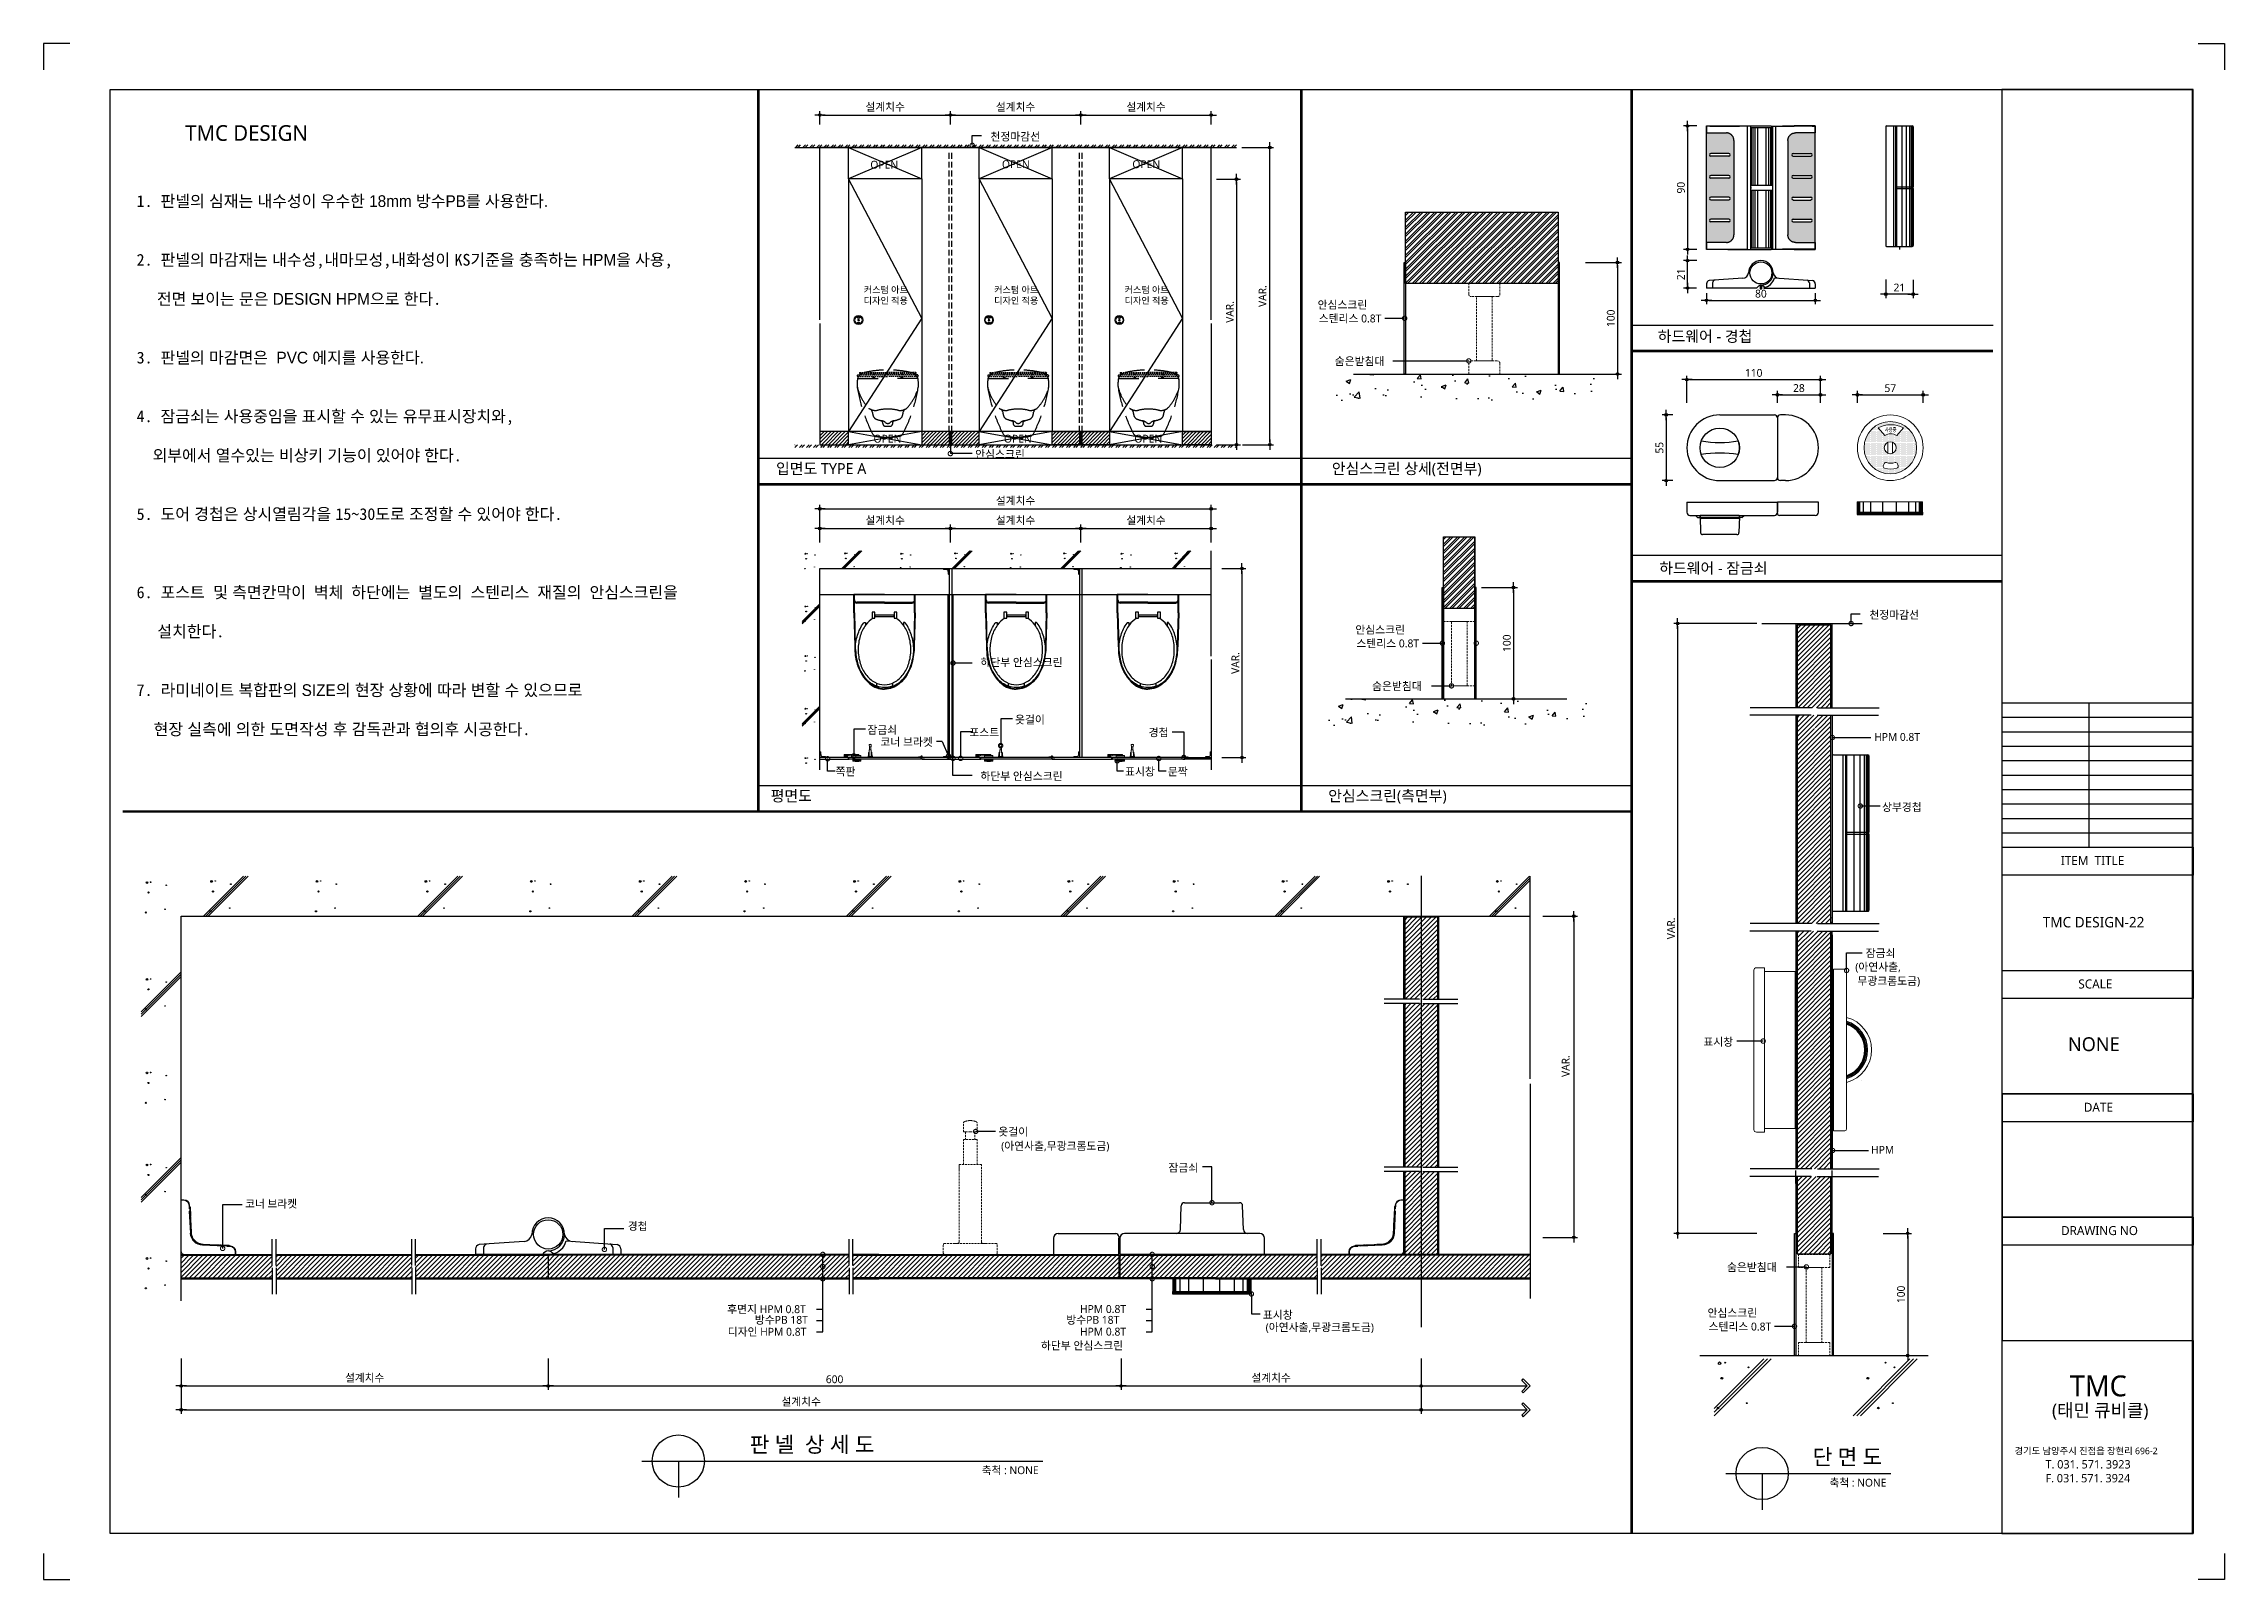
# Model space of a CAD drawing. Extents: x -256 to 8104, y -176 to 5714.
import ezdxf
from ezdxf.enums import TextEntityAlignment as Align

# ---------------------------------------------------------------- set-up
doc = ezdxf.new("R2010")
doc.units = 0
doc.header["$LTSCALE"] = 30
doc.linetypes.add('CEN', pattern=[62, 60, -1, 0, -1])
doc.linetypes.add('HIDDEN', pattern=[0.375, 0.25, -0.125])
doc.layers.get('0').update_dxf_attribs({"linetype": 'CONTINUOUS'})
doc.layers.get('DEFPOINTS').update_dxf_attribs({"linetype": 'CONTINUOUS'})
for name, color, linetype in [('02---제품선', 4, 'CONTINUOUS'), ('0_toilet', 6, 'CONTINUOUS'), ('C', 2, 'CONTINUOUS'), ('curior-0Line', 252, 'CONTINUOUS'), ('DIM', 7, 'CONTINUOUS'), ('HAT', 8, 'CONTINUOUS'), ('HID', 9, 'HIDDEN'), ('jac text', 7, 'CONTINUOUS'), ('TIT', 3, 'CONTINUOUS'), ('경첩', 4, 'CONTINUOUS'), ('문자', 3, 'CONTINUOUS'), ('부자재', 4, 'CONTINUOUS'), ('옷걸이', 4, 'CONTINUOUS'), ('잠금쇠(회전형)', 4, 'CONTINUOUS'), ('중심선', 1, 'CEN'), ('치수', 1, 'CONTINUOUS'), ('판넬', 2, 'CONTINUOUS'), ('해치', 8, 'CONTINUOUS')]:
    doc.layers.add(name, color=color, linetype=linetype)
doc.styles.add('HDW', font='gulim.ttc')
doc.styles.add('돋움', font='malgun.ttf')
doc.dimstyles.new('10', dxfattribs={"dimscale": 10, "dimtxt": 3, "dimasz": 1, "dimexe": 1.5, "dimexo": 2, "dimgap": 1, "dimtad": 1, "dimdec": 0, "dimlunit": 6, "dimtxsty": '돋움', "dimblk": 'DIMDOT', "dimcen": -1, "dimdle": 1.5, "dimclrt": 3, "dimazin": 3, "dimtfac": 1, "dimtdec": 0, "dimtix": 1, "dimtmove": 2, "dimatfit": 3, "dimldrblk": 'DIMDOT', "dimarcsym": 0})
pattern_1 = [(45, (9867.086, -7048.667), (-8.980256, 8.980256), [])]
pattern_2 = [(45, (9806.501, -6956.593), (-8.980256, 8.980256), [])]

# ---------------------------------------------------------------- blocks, each defined once
blk = doc.blocks.new('DIMDOT')
at = {"linetype": 'Continuous'}
blk.add_line((-2, 0), (2, 0), dxfattribs=at)
for radius in [0.5, 0.25]:
    blk.add_circle((0, 0), radius, dxfattribs=at)
blk = doc.blocks.new('*D584')
at = {"layer": 'DEFPOINTS', "color": 0}
for p in [(20908.8, -1489), (21408.8, -1432.8), (21408.8, -1489)]:
    blk.add_point(p, dxfattribs=at)
at = {"layer": 'DIM', "color": 0, "lineweight": -2, "ltscale": 10}
for p, q in [((20908.8, -1469), (20908.8, -1417.8)), ((21408.8, -1469), (21408.8, -1417.8)), ((20918.8, -1432.8), (21398.8, -1432.8))]:
    blk.add_line(p, q, dxfattribs=at)
at = {"layer": 'DIM', "color": 0, "lineweight": -2, "xscale": 10, "yscale": 10, "zscale": 10, "rotation": 180}
blk.add_blockref('DIMDOT', (20908.8, -1432.8), dxfattribs=at)
at = {"layer": 'DIM', "color": 0, "lineweight": -2, "xscale": 10, "yscale": 10, "zscale": 10}
blk.add_blockref('DIMDOT', (21408.8, -1432.8), dxfattribs=at)
at = {"layer": 'DIM', "color": 3, "insert": (21158.8, -1403.1), "char_height": 30, "attachment_point": 5, "style": '돋움'}
blk.add_mtext('설계치수', dxfattribs=at)
blk = doc.blocks.new('*D585')
at = {"layer": 'DEFPOINTS', "color": 0}
for p in [(21408.8, -1489), (21908.8, -1432.8), (21908.8, -1489)]:
    blk.add_point(p, dxfattribs=at)
at = {"layer": 'DIM', "color": 0, "lineweight": -2, "ltscale": 10}
for p, q in [((21408.8, -1469), (21408.8, -1417.8)), ((21908.8, -1469), (21908.8, -1417.8)), ((21418.8, -1432.8), (21898.8, -1432.8))]:
    blk.add_line(p, q, dxfattribs=at)
at = {"layer": 'DIM', "color": 0, "lineweight": -2, "xscale": 10, "yscale": 10, "zscale": 10, "rotation": 180}
blk.add_blockref('DIMDOT', (21408.8, -1432.8), dxfattribs=at)
at = {"layer": 'DIM', "color": 0, "lineweight": -2, "xscale": 10, "yscale": 10, "zscale": 10}
blk.add_blockref('DIMDOT', (21908.8, -1432.8), dxfattribs=at)
at = {"layer": 'DIM', "color": 3, "insert": (21658.8, -1403.1), "char_height": 30, "attachment_point": 5, "style": '돋움'}
blk.add_mtext('설계치수', dxfattribs=at)
blk = doc.blocks.new('*D586')
at = {"layer": 'DEFPOINTS', "color": 0}
for p in [(21908.8, -1489), (22408.8, -1432.8), (22408.8, -1489)]:
    blk.add_point(p, dxfattribs=at)
at = {"layer": 'DIM', "color": 0, "lineweight": -2, "ltscale": 10}
for p, q in [((21908.8, -1469), (21908.8, -1417.8)), ((22408.8, -1469), (22408.8, -1417.8)), ((21918.8, -1432.8), (22398.8, -1432.8))]:
    blk.add_line(p, q, dxfattribs=at)
at = {"layer": 'DIM', "color": 0, "lineweight": -2, "xscale": 10, "yscale": 10, "zscale": 10, "rotation": 180}
blk.add_blockref('DIMDOT', (21908.8, -1432.8), dxfattribs=at)
at = {"layer": 'DIM', "color": 0, "lineweight": -2, "xscale": 10, "yscale": 10, "zscale": 10}
blk.add_blockref('DIMDOT', (22408.8, -1432.8), dxfattribs=at)
at = {"layer": 'DIM', "color": 3, "insert": (22158.8, -1403.1), "char_height": 30, "attachment_point": 5, "style": '돋움'}
blk.add_mtext('설계치수', dxfattribs=at)
blk = doc.blocks.new('*D587')
at = {"layer": 'DEFPOINTS', "color": 0}
for p in [(22408.8, -1678.7), (22408.8, -2696.9), (22505.7, -2696.9)]:
    blk.add_point(p, dxfattribs=at)
at = {"layer": 'DIM', "color": 0, "lineweight": -2, "ltscale": 10}
for p, q in [((22428.8, -1678.7), (22520.7, -1678.7)), ((22505.7, -1688.7), (22505.7, -2686.9)), ((22428.8, -2696.9), (22520.7, -2696.9))]:
    blk.add_line(p, q, dxfattribs=at)
at = {"layer": 'DIM', "color": 0, "lineweight": -2, "xscale": 10, "yscale": 10, "zscale": 10}
for p, rotation in [((22505.7, -1678.7), 90), ((22505.7, -2696.9), 270)]:
    blk.add_blockref('DIMDOT', p, dxfattribs=dict(at, rotation=rotation))
at = {"layer": 'DIM', "color": 3, "insert": (22480.5, -2187.8), "char_height": 30, "attachment_point": 5, "rotation": 90, "style": '돋움'}
blk.add_mtext('VAR.', dxfattribs=at)
blk = doc.blocks.new('*D588')
at = {"layer": 'DEFPOINTS', "color": 0}
for p in [(22429.8, -3171.8), (22429.8, -3896.8), (22526.7, -3896.8)]:
    blk.add_point(p, dxfattribs=at)
at = {"layer": 'DIM', "color": 0, "lineweight": -2, "ltscale": 10}
for p, q in [((22449.8, -3171.8), (22541.7, -3171.8)), ((22526.7, -3181.8), (22526.7, -3886.8)), ((22449.8, -3896.8), (22541.7, -3896.8))]:
    blk.add_line(p, q, dxfattribs=at)
at = {"layer": 'DIM', "color": 0, "lineweight": -2, "xscale": 10, "yscale": 10, "zscale": 10}
for p, rotation in [((22526.7, -3171.8), 90), ((22526.7, -3896.8), 270)]:
    blk.add_blockref('DIMDOT', p, dxfattribs=dict(at, rotation=rotation))
at = {"layer": 'DIM', "color": 3, "insert": (22501.5, -3534.3), "char_height": 30, "attachment_point": 5, "rotation": 90, "style": '돋움'}
blk.add_mtext('VAR.', dxfattribs=at)
blk = doc.blocks.new('_DOTSMALL')
at = {"color": 0, "linetype": 'ByBlock', "const_width": 0.5}
blk.add_lwpolyline([(-0.0625, 0, 1), (0.0625, 0, 1)], format="xyb", close=True, dxfattribs=at)
blk = doc.blocks.new('A$C63EC304E')
at = {"layer": '치수', "color": 1, "xscale": 2.5, "yscale": 2.5, "zscale": 2.5, "rotation": 234.3098741996962}
blk.add_blockref('_DOTSMALL', (0.31, 0.31), dxfattribs=at)
blk = doc.blocks.new('A$C2BC9653E')
at = {"layer": '치수', "xscale": 0.3333333333333333, "yscale": 0.3333333333333333, "zscale": 0.3333333333333333}
blk.add_blockref('A$C63EC304E', (0, 0), dxfattribs=at)
blk = doc.blocks.new('A$C7FC71301')
at = {"layer": '치수', "rotation": 180}
blk.add_blockref('A$C2BC9653E', (0.21, 0.21), dxfattribs=at)
blk = doc.blocks.new('A$C4A20372B')
at = {"layer": '치수'}
blk.add_blockref('A$C7FC71301', (0, 0), dxfattribs=at)
blk = doc.blocks.new('A$C566469F5')
at = {"layer": '치수'}
blk.add_blockref('A$C4A20372B', (0, 0), dxfattribs=at)
blk = doc.blocks.new('A$C7E317CD4')
at = {"layer": '해치', "xscale": 2, "yscale": 2, "zscale": 2}
blk.add_blockref('A$C566469F5', (0, 0), dxfattribs=at)
blk = doc.blocks.new('A$C601D7F27')
at = {"layer": '치수'}
blk.add_blockref('A$C7E317CD4', (0, 0), dxfattribs=at)
blk = doc.blocks.new('A$C38802C08')
at = {"layer": '치수'}
blk.add_blockref('A$C601D7F27', (0, 0), dxfattribs=at)
blk = doc.blocks.new('*D589')
at = {"layer": 'DEFPOINTS', "color": 0}
for p in [(21908.8, -3091.4), (22408.8, -3018.3), (22408.8, -3091.4)]:
    blk.add_point(p, dxfattribs=at)
at = {"layer": 'DIM', "color": 0, "lineweight": -2, "ltscale": 10}
for p, q in [((21908.8, -3071.4), (21908.8, -3003.3)), ((22408.8, -3071.4), (22408.8, -3003.3)), ((21918.8, -3018.3), (22398.8, -3018.3))]:
    blk.add_line(p, q, dxfattribs=at)
at = {"layer": 'DIM', "color": 0, "lineweight": -2, "xscale": 10, "yscale": 10, "zscale": 10, "rotation": 180}
blk.add_blockref('DIMDOT', (21908.8, -3018.3), dxfattribs=at)
at = {"layer": 'DIM', "color": 0, "lineweight": -2, "xscale": 10, "yscale": 10, "zscale": 10}
blk.add_blockref('DIMDOT', (22408.8, -3018.3), dxfattribs=at)
at = {"layer": 'DIM', "color": 3, "insert": (22158.8, -2988.6), "char_height": 30, "attachment_point": 5, "style": '돋움'}
blk.add_mtext('설계치수', dxfattribs=at)
blk = doc.blocks.new('*D590')
at = {"layer": 'DEFPOINTS', "color": 0}
for p in [(22408.8, -2942.9), (20908.8, -3091.4), (22408.8, -3091.4)]:
    blk.add_point(p, dxfattribs=at)
at = {"layer": 'DIM', "color": 0, "lineweight": -2, "ltscale": 10}
for p, q in [((20908.8, -3071.4), (20908.8, -2927.9)), ((20918.8, -2942.9), (22398.8, -2942.9)), ((22408.8, -3071.4), (22408.8, -2927.9))]:
    blk.add_line(p, q, dxfattribs=at)
at = {"layer": 'DIM', "color": 0, "lineweight": -2, "xscale": 10, "yscale": 10, "zscale": 10, "rotation": 180}
blk.add_blockref('DIMDOT', (20908.8, -2942.9), dxfattribs=at)
at = {"layer": 'DIM', "color": 0, "lineweight": -2, "xscale": 10, "yscale": 10, "zscale": 10}
blk.add_blockref('DIMDOT', (22408.8, -2942.9), dxfattribs=at)
at = {"layer": 'DIM', "color": 3, "insert": (21658.8, -2913.3), "char_height": 30, "attachment_point": 5, "style": '돋움'}
blk.add_mtext('설계치수', dxfattribs=at)
blk = doc.blocks.new('*D591')
at = {"layer": 'DEFPOINTS', "color": 0}
for p in [(21408.8, -3091.4), (21908.8, -3018.3), (21908.8, -3091.4)]:
    blk.add_point(p, dxfattribs=at)
at = {"layer": 'DIM', "color": 0, "lineweight": -2, "ltscale": 10}
for p, q in [((21408.8, -3071.4), (21408.8, -3003.3)), ((21908.8, -3071.4), (21908.8, -3003.3)), ((21418.8, -3018.3), (21898.8, -3018.3))]:
    blk.add_line(p, q, dxfattribs=at)
at = {"layer": 'DIM', "color": 0, "lineweight": -2, "xscale": 10, "yscale": 10, "zscale": 10, "rotation": 180}
blk.add_blockref('DIMDOT', (21408.8, -3018.3), dxfattribs=at)
at = {"layer": 'DIM', "color": 0, "lineweight": -2, "xscale": 10, "yscale": 10, "zscale": 10}
blk.add_blockref('DIMDOT', (21908.8, -3018.3), dxfattribs=at)
at = {"layer": 'DIM', "color": 3, "insert": (21658.8, -2988.6), "char_height": 30, "attachment_point": 5, "style": '돋움'}
blk.add_mtext('설계치수', dxfattribs=at)
blk = doc.blocks.new('*D592')
at = {"layer": 'DEFPOINTS', "color": 0}
for p in [(20908.8, -3091.4), (21408.8, -3018.3), (21408.8, -3091.4)]:
    blk.add_point(p, dxfattribs=at)
at = {"layer": 'DIM', "color": 0, "lineweight": -2, "ltscale": 10}
for p, q in [((20908.8, -3071.4), (20908.8, -3003.3)), ((21408.8, -3071.4), (21408.8, -3003.3)), ((20918.8, -3018.3), (21398.8, -3018.3))]:
    blk.add_line(p, q, dxfattribs=at)
at = {"layer": 'DIM', "color": 0, "lineweight": -2, "xscale": 10, "yscale": 10, "zscale": 10, "rotation": 180}
blk.add_blockref('DIMDOT', (20908.8, -3018.3), dxfattribs=at)
at = {"layer": 'DIM', "color": 0, "lineweight": -2, "xscale": 10, "yscale": 10, "zscale": 10}
blk.add_blockref('DIMDOT', (21408.8, -3018.3), dxfattribs=at)
at = {"layer": 'DIM', "color": 3, "insert": (21158.8, -2988.6), "char_height": 30, "attachment_point": 5, "style": '돋움'}
blk.add_mtext('설계치수', dxfattribs=at)
blk = doc.blocks.new('*D593')
at = {"layer": 'DEFPOINTS', "color": 0}
for p in [(24744.3, -2447.4), (24232.3, -2556), (24744.3, -2556)]:
    blk.add_point(p, dxfattribs=at)
at = {"layer": 'DIM', "color": 0, "lineweight": -2, "ltscale": 10}
for p, q in [((24232.3, -2536), (24232.3, -2432.4)), ((24242.3, -2447.4), (24734.3, -2447.4)), ((24744.3, -2536), (24744.3, -2432.4))]:
    blk.add_line(p, q, dxfattribs=at)
at = {"layer": 'DIM', "color": 0, "lineweight": -2, "xscale": 10, "yscale": 10, "zscale": 10, "rotation": 180}
blk.add_blockref('DIMDOT', (24232.3, -2447.4), dxfattribs=at)
at = {"layer": 'DIM', "color": 0, "lineweight": -2, "xscale": 10, "yscale": 10, "zscale": 10}
blk.add_blockref('DIMDOT', (24744.3, -2447.4), dxfattribs=at)
at = {"layer": 'DIM', "color": 3, "insert": (24488.3, -2421.8), "char_height": 30, "attachment_point": 5, "style": '돋움'}
blk.add_mtext('110', dxfattribs=at)
blk = doc.blocks.new('*D594')
at = {"layer": 'DEFPOINTS', "color": 0}
for p in [(24744.3, -2505.4), (24579.2, -2556), (24744.3, -2556)]:
    blk.add_point(p, dxfattribs=at)
at = {"layer": 'DIM', "color": 0, "lineweight": -2, "ltscale": 10}
for p, q in [((24579.2, -2536), (24579.2, -2490.4)), ((24589.2, -2505.4), (24734.3, -2505.4)), ((24744.3, -2536), (24744.3, -2490.4))]:
    blk.add_line(p, q, dxfattribs=at)
at = {"layer": 'DIM', "color": 0, "lineweight": -2, "xscale": 10, "yscale": 10, "zscale": 10, "rotation": 180}
blk.add_blockref('DIMDOT', (24579.2, -2505.4), dxfattribs=at)
at = {"layer": 'DIM', "color": 0, "lineweight": -2, "xscale": 10, "yscale": 10, "zscale": 10}
blk.add_blockref('DIMDOT', (24744.3, -2505.4), dxfattribs=at)
at = {"layer": 'DIM', "color": 3, "insert": (24661.7, -2479.9), "char_height": 30, "attachment_point": 5, "style": '돋움'}
blk.add_mtext('28', dxfattribs=at)
blk = doc.blocks.new('*D595')
at = {"layer": 'DEFPOINTS', "color": 0}
for p in [(25138, -2505.4), (24886, -2556), (25138, -2556)]:
    blk.add_point(p, dxfattribs=at)
at = {"layer": 'DIM', "color": 0, "lineweight": -2, "ltscale": 10}
for p, q in [((24886, -2536), (24886, -2490.4)), ((24896, -2505.4), (25128, -2505.4)), ((25138, -2536), (25138, -2490.4))]:
    blk.add_line(p, q, dxfattribs=at)
at = {"layer": 'DIM', "color": 0, "lineweight": -2, "xscale": 10, "yscale": 10, "zscale": 10, "rotation": 180}
blk.add_blockref('DIMDOT', (24886, -2505.4), dxfattribs=at)
at = {"layer": 'DIM', "color": 0, "lineweight": -2, "xscale": 10, "yscale": 10, "zscale": 10}
blk.add_blockref('DIMDOT', (25138, -2505.4), dxfattribs=at)
at = {"layer": 'DIM', "color": 3, "insert": (25012, -2480.1), "char_height": 30, "attachment_point": 5, "style": '돋움'}
blk.add_mtext('57', dxfattribs=at)
blk = doc.blocks.new('*D596')
at = {"layer": 'DEFPOINTS', "color": 0}
for p in [(24289.9, -1474.6), (24234.9, -1947.8), (24289.9, -1947.8)]:
    blk.add_point(p, dxfattribs=at)
at = {"layer": 'DIM', "color": 0, "lineweight": -2, "ltscale": 10}
for p, q in [((24269.9, -1474.6), (24219.9, -1474.6)), ((24234.9, -1484.6), (24234.9, -1937.8)), ((24269.9, -1947.8), (24219.9, -1947.8))]:
    blk.add_line(p, q, dxfattribs=at)
at = {"layer": 'DIM', "color": 0, "lineweight": -2, "xscale": 10, "yscale": 10, "zscale": 10}
for p, rotation in [((24234.9, -1474.6), 90), ((24234.9, -1947.8), 270)]:
    blk.add_blockref('DIMDOT', p, dxfattribs=dict(at, rotation=rotation))
at = {"layer": 'DIM', "color": 3, "insert": (24209.4, -1711.2), "char_height": 30, "attachment_point": 5, "rotation": 90, "style": '돋움'}
blk.add_mtext('90', dxfattribs=at)
blk = doc.blocks.new('*D597')
at = {"layer": 'DEFPOINTS', "color": 0}
for p in [(24307.5, -2096), (24724.6, -2096), (24724.6, -2143.4)]:
    blk.add_point(p, dxfattribs=at)
at = {"layer": 'DIM', "color": 0, "lineweight": -2, "ltscale": 10}
for p, q in [((24307.5, -2116), (24307.5, -2158.4)), ((24317.5, -2143.4), (24714.6, -2143.4)), ((24724.6, -2116), (24724.6, -2158.4))]:
    blk.add_line(p, q, dxfattribs=at)
at = {"layer": 'DIM', "color": 0, "lineweight": -2, "xscale": 10, "yscale": 10, "zscale": 10, "rotation": 180}
blk.add_blockref('DIMDOT', (24307.5, -2143.4), dxfattribs=at)
at = {"layer": 'DIM', "color": 0, "lineweight": -2, "xscale": 10, "yscale": 10, "zscale": 10}
blk.add_blockref('DIMDOT', (24724.6, -2143.4), dxfattribs=at)
at = {"layer": 'DIM', "color": 3, "insert": (24516, -2117.9), "char_height": 30, "attachment_point": 5, "style": '돋움'}
blk.add_mtext('80', dxfattribs=at)
blk = doc.blocks.new('*D598')
at = {"layer": 'DEFPOINTS', "color": 0}
for p in [(24234.9, -1991), (24289.9, -1991), (24289.2, -2096)]:
    blk.add_point(p, dxfattribs=at)
at = {"layer": 'DIM', "color": 0, "lineweight": -2, "ltscale": 10}
for p, q in [((24269.9, -1991), (24219.9, -1991)), ((24234.9, -2086), (24234.9, -2001)), ((24269.2, -2096), (24219.9, -2096))]:
    blk.add_line(p, q, dxfattribs=at)
at = {"layer": 'DIM', "color": 0, "lineweight": -2, "xscale": 10, "yscale": 10, "zscale": 10}
for p, rotation in [((24234.9, -1991), 90), ((24234.9, -2096), 270)]:
    blk.add_blockref('DIMDOT', p, dxfattribs=dict(at, rotation=rotation))
at = {"layer": 'DIM', "color": 3, "insert": (24209.5, -2043.5), "char_height": 30, "attachment_point": 5, "rotation": 90, "style": '돋움'}
blk.add_mtext('21', dxfattribs=at)
blk = doc.blocks.new('*D599')
at = {"layer": 'DEFPOINTS', "color": 0}
for p in [(24994.4, -2043.8), (25099.4, -2044.5), (24994.4, -2119.5)]:
    blk.add_point(p, dxfattribs=at)
at = {"layer": 'DIM', "color": 0, "lineweight": -2, "ltscale": 10}
for p, q in [((24994.4, -2063.8), (24994.4, -2134.5)), ((25099.4, -2064.5), (25099.4, -2134.5)), ((25089.4, -2119.5), (25004.4, -2119.5))]:
    blk.add_line(p, q, dxfattribs=at)
at = {"layer": 'DIM', "color": 0, "lineweight": -2, "xscale": 10, "yscale": 10, "zscale": 10, "rotation": 180}
blk.add_blockref('DIMDOT', (24994.4, -2119.5), dxfattribs=at)
at = {"layer": 'DIM', "color": 0, "lineweight": -2, "xscale": 10, "yscale": 10, "zscale": 10}
blk.add_blockref('DIMDOT', (25099.4, -2119.5), dxfattribs=at)
at = {"layer": 'DIM', "color": 3, "insert": (25046.9, -2094.2), "char_height": 30, "attachment_point": 5, "style": '돋움'}
blk.add_mtext('21', dxfattribs=at)
blk = doc.blocks.new('A$C10E41893')
at = {"layer": '부자재'}
for p, q in [((6, 0), (6, 196)), ((123, 196), (6, 196)), ((123, 192), (6, 192)), ((55, 0), (55, 177)), ((61, 0), (61, 177)), ((6, 0), (6, -196)), ((55, 0), (55, -177)), ((61, 0), (61, -177)), ((123, -192), (6, -192)), ((123, -196), (6, -196))]:
    blk.add_line(p, q, dxfattribs=at)
for points in [[(123, 196, -0.012538), (123, 196), (335, 190, -0.055395), (445, 175, -0.154276), (577, 93, -0.179504), (612, 0, -0.179504)], [(123, 192, -0.012538), (123, 192), (335, 187, -0.055395), (444, 172, -0.154276), (574, 91, -0.179504), (608, 0, -0.179504)], [(157, -72, 0.089162), (200, -119, 0.085733), (270, -155, 0.075373), (359, -168, 0.075373), (447, -155, 0.085733), (517, -119, 0.106084), (567, -62, 0.126931), (583, 0, 0.126931), (567, 62, 0.106084), (517, 119, 0.085733), (447, 155, 0.075373), (359, 168, 0.075373), (270, 155, 0.085733), (200, 119, 0.089162), (157, 72)], [(572, 51), (589, 51), (589, 60, 0.021185), (583, 71, 0.106084), (528, 134, 0.085733), (453, 172, 0.075373), (359, 187, 0.075373), (265, 172, 0.085733), (189, 134, 0.007337), (184, 130), (184, 122), (205, 122)], [(123, -196, 0.012538), (123, -196), (335, -190, 0.055395), (445, -175, 0.154276), (577, -93, 0.179504), (612, 0, 0.179504)], [(123, -192, 0.012538), (123, -192), (335, -187, 0.055395), (444, -172, 0.154276), (574, -91, 0.179504), (608, 0, 0.179504)], [(589, -51, 0.090214), (598, 0, 0.090214), (589, 51, 0.106084)], [(572, -51), (589, -51), (589, -60, -0.021185), (583, -71, -0.106084), (528, -134, -0.085733), (453, -172, -0.075373), (359, -187, -0.075373), (265, -172, -0.085733), (189, -134, -0.007337), (184, -130), (184, -122), (205, -122)]]:
    blk.add_lwpolyline(points, format="xyb", dxfattribs=at)
blk.add_lwpolyline([(138, -61), (119, -61), (119, -79), (157, -79), (157, -61), (138, -61), (147, -61), (147, 61), (138, 61), (157, 61), (157, 79), (119, 79), (119, 61), (138, 61), (138, -61), (119, -61)], dxfattribs=at)
for centre, start, end in [((40, 177), 0, 90), ((46, 177), 0, 90), ((40, -177), 270, 0), ((46, -177), 270, 0)]:
    blk.add_arc(centre, 15, start, end, dxfattribs=at)
blk = doc.blocks.new('A$C460A2A32')
at = {"color": 0}
for p, q in [((3, 20), (0, 16)), ((3, 20), (9, 20)), ((4, 10), (162, 10)), ((9, 20), (162, 20)), ((13, 32), (11, 30)), ((13, 32), (162, 32)), ((13, 27), (162, 27)), ((312, 32), (162, 32)), ((312, 27), (162, 27)), ((316, 20), (162, 20)), ((321, 10), (162, 10)), ((312, 32), (313, 30)), ((322, 20), (316, 20)), ((322, 20), (324, 16))]:
    blk.add_line(p, q, dxfattribs=at)
for centre, radius, start, end in [((4, 14), 4, 150.0107, 270), ((13, 29), 2, 135, 270), ((109, 28), 26, 182.6717, 198.4118), ((109, 10), 26, 180, 202.6199), ((107, 28), 23, 183.0205, 200.9186), ((107, 10), 23, 180, 205.7715), ((69, 10), 23, 334.2285, 0), ((69, 28), 23, 339.0814, 356.9795), ((67, 10), 26, 337.3801, 0), ((67, 28), 26, 341.5882, 357.3283), ((257, 10), 26, 180, 202.6199), ((257, 28), 26, 182.6717, 198.4118), ((256, 28), 23, 183.0205, 200.9186), ((256, 10), 23, 180, 205.7715), ((217, 10), 23, 334.2285, 0), ((217, 28), 23, 339.0814, 356.9795), ((216, 28), 26, 341.5882, 357.3283), ((216, 10), 26, 337.3801, 0), ((312, 29), 2, 270, 45), ((321, 14), 4, 270, 29.9893)]:
    blk.add_arc(centre, radius, start, end, dxfattribs=at)
blk = doc.blocks.new('*D600')
at = {"layer": 'DEFPOINTS', "color": 0}
for p in [(24197.9, -2582.6), (24152.3, -2834.6), (24197.9, -2834.6)]:
    blk.add_point(p, dxfattribs=at)
at = {"layer": 'DIM', "color": 0, "lineweight": -2, "ltscale": 10}
for p, q in [((24177.9, -2582.6), (24137.3, -2582.6)), ((24152.3, -2592.6), (24152.3, -2824.6)), ((24177.9, -2834.6), (24137.3, -2834.6))]:
    blk.add_line(p, q, dxfattribs=at)
at = {"layer": 'DIM', "color": 0, "lineweight": -2, "xscale": 10, "yscale": 10, "zscale": 10}
for p, rotation in [((24152.3, -2582.6), 90), ((24152.3, -2834.6), 270)]:
    blk.add_blockref('DIMDOT', p, dxfattribs=dict(at, rotation=rotation))
at = {"layer": 'DIM', "color": 3, "insert": (24127, -2708.6), "char_height": 30, "attachment_point": 5, "rotation": 90, "style": '돋움'}
blk.add_mtext('55', dxfattribs=at)
blk = doc.blocks.new('*D601')
at = {"layer": 'DEFPOINTS', "color": 0}
for p in [(24520.9, -3382.6), (24196.8, -5721.5), (24520.9, -5721.5)]:
    blk.add_point(p, dxfattribs=at)
at = {"layer": 'DIM', "color": 0, "lineweight": -2, "ltscale": 10}
for p, q in [((24500.9, -3382.6), (24181.8, -3382.6)), ((24196.8, -3392.6), (24196.8, -5711.5)), ((24500.9, -5721.5), (24181.8, -5721.5))]:
    blk.add_line(p, q, dxfattribs=at)
at = {"layer": 'DIM', "color": 0, "lineweight": -2, "xscale": 10, "yscale": 10, "zscale": 10}
for p, rotation in [((24196.8, -3382.6), 90), ((24196.8, -5721.5), 270)]:
    blk.add_blockref('DIMDOT', p, dxfattribs=dict(at, rotation=rotation))
at = {"layer": 'DIM', "color": 3, "insert": (24171.6, -4552), "char_height": 30, "attachment_point": 5, "rotation": 90, "style": '돋움'}
blk.add_mtext('VAR.', dxfattribs=at)
blk = doc.blocks.new('A$C13EB2441')
for p, q in [((0.84, 7.37), (0.84, 14.11)), ((0.84, 6.74), (0.84, 0))]:
    blk.add_line(p, q)
blk = doc.blocks.new('*D602')
at = {"layer": 'DEFPOINTS', "color": 0}
for p in [(24964.4, -5721.5), (24964.4, -6189.8), (25078.7, -6189.8)]:
    blk.add_point(p, dxfattribs=at)
at = {"layer": 'DIM', "color": 0, "lineweight": -2, "ltscale": 10}
for p, q in [((24984.4, -5721.5), (25093.7, -5721.5)), ((25078.7, -5731.5), (25078.7, -6179.8)), ((24984.4, -6189.8), (25093.7, -6189.8))]:
    blk.add_line(p, q, dxfattribs=at)
at = {"layer": 'DIM', "color": 0, "lineweight": -2, "xscale": 10, "yscale": 10, "zscale": 10}
for p, rotation in [((25078.7, -5721.5), 90), ((25078.7, -6189.8), 270)]:
    blk.add_blockref('DIMDOT', p, dxfattribs=dict(at, rotation=rotation))
at = {"layer": 'DIM', "color": 3, "insert": (25053.1, -5955.6), "char_height": 30, "attachment_point": 5, "rotation": 90, "style": '돋움'}
blk.add_mtext('100', dxfattribs=at)
blk = doc.blocks.new('*D603')
at = {"layer": 'DEFPOINTS', "color": 0}
for p in [(23424.7, -3244.5), (23424.7, -3671.9), (23567.6, -3671.9)]:
    blk.add_point(p, dxfattribs=at)
at = {"layer": 'DIM', "color": 0, "lineweight": -2, "ltscale": 10}
for p, q in [((23444.7, -3244.5), (23582.6, -3244.5)), ((23567.6, -3254.5), (23567.6, -3661.9)), ((23444.7, -3671.9), (23582.6, -3671.9))]:
    blk.add_line(p, q, dxfattribs=at)
at = {"layer": 'DIM', "color": 0, "lineweight": -2, "xscale": 10, "yscale": 10, "zscale": 10}
for p, rotation in [((23567.6, -3244.5), 90), ((23567.6, -3671.9), 270)]:
    blk.add_blockref('DIMDOT', p, dxfattribs=dict(at, rotation=rotation))
at = {"layer": 'DIM', "color": 3, "insert": (23542.1, -3458.2), "char_height": 30, "attachment_point": 5, "rotation": 90, "style": '돋움'}
blk.add_mtext('100', dxfattribs=at)
blk = doc.blocks.new('*D604')
at = {"layer": 'DEFPOINTS', "color": 0}
for p in [(22505.7, -1557.2), (22633.1, -1557.2), (22508.2, -2696.9)]:
    blk.add_point(p, dxfattribs=at)
at = {"layer": 'DIM', "color": 0, "lineweight": -2, "ltscale": 10}
for p, q in [((22525.7, -1557.2), (22648.1, -1557.2)), ((22633.1, -2686.9), (22633.1, -1567.2)), ((22528.2, -2696.9), (22648.1, -2696.9))]:
    blk.add_line(p, q, dxfattribs=at)
at = {"layer": 'DIM', "color": 0, "lineweight": -2, "xscale": 10, "yscale": 10, "zscale": 10}
for p, rotation in [((22633.1, -1557.2), 90), ((22633.1, -2696.9), 270)]:
    blk.add_blockref('DIMDOT', p, dxfattribs=dict(at, rotation=rotation))
at = {"layer": 'DIM', "color": 3, "insert": (22605.8, -2127.1), "char_height": 30, "attachment_point": 5, "rotation": 90, "style": '돋움'}
blk.add_mtext('VAR.', dxfattribs=at)
blk = doc.blocks.new('*D605')
at = {"layer": 'DEFPOINTS', "color": 0}
for p in [(23823.4, -1998.4), (23823.4, -2425.8), (23966.3, -2425.8)]:
    blk.add_point(p, dxfattribs=at)
at = {"layer": 'DIM', "color": 0, "lineweight": -2, "ltscale": 10}
for p, q in [((23843.4, -1998.4), (23981.3, -1998.4)), ((23966.3, -2008.4), (23966.3, -2415.8)), ((23843.4, -2425.8), (23981.3, -2425.8))]:
    blk.add_line(p, q, dxfattribs=at)
at = {"layer": 'DIM', "color": 0, "lineweight": -2, "xscale": 10, "yscale": 10, "zscale": 10}
for p, rotation in [((23966.3, -1998.4), 90), ((23966.3, -2425.8), 270)]:
    blk.add_blockref('DIMDOT', p, dxfattribs=dict(at, rotation=rotation))
at = {"layer": 'DIM', "color": 3, "insert": (23940.7, -2212.1), "char_height": 30, "attachment_point": 5, "rotation": 90, "style": '돋움'}
blk.add_mtext('100', dxfattribs=at)
blk = doc.blocks.new('*D606')
at = {"layer": 'DEFPOINTS', "color": 0}
for p in [(18459.9, -6181.1), (19867, -6181.1), (19867, -6306.8)]:
    blk.add_point(p, dxfattribs=at)
at = {"layer": 'DIM', "color": 0, "lineweight": -2, "ltscale": 10}
for p, q in [((18459.9, -6201.1), (18459.9, -6321.8)), ((19867, -6201.1), (19867, -6321.8)), ((18469.9, -6306.8), (19857, -6306.8))]:
    blk.add_line(p, q, dxfattribs=at)
at = {"layer": 'DIM', "color": 0, "lineweight": -2, "xscale": 10, "yscale": 10, "zscale": 10, "rotation": 180}
blk.add_blockref('DIMDOT', (18459.9, -6306.8), dxfattribs=at)
at = {"layer": 'DIM', "color": 0, "lineweight": -2, "xscale": 10, "yscale": 10, "zscale": 10}
blk.add_blockref('DIMDOT', (19867, -6306.8), dxfattribs=at)
at = {"layer": 'DIM', "color": 3, "insert": (19163.5, -6277.1), "char_height": 30, "attachment_point": 5, "style": '돋움'}
blk.add_mtext('설계치수', dxfattribs=at)
blk = doc.blocks.new('*D607')
at = {"layer": 'DEFPOINTS', "color": 0}
for p in [(18459.9, -6181.1), (23213.8, -6181.1), (23213.8, -6398.2)]:
    blk.add_point(p, dxfattribs=at)
at = {"layer": 'DIM', "color": 0, "lineweight": -2, "ltscale": 10}
for p, q in [((18459.9, -6201.1), (18459.9, -6413.2)), ((23213.8, -6201.1), (23213.8, -6413.2)), ((18469.9, -6398.2), (23203.8, -6398.2))]:
    blk.add_line(p, q, dxfattribs=at)
at = {"layer": 'DIM', "color": 0, "lineweight": -2, "xscale": 10, "yscale": 10, "zscale": 10, "rotation": 180}
blk.add_blockref('DIMDOT', (18459.9, -6398.2), dxfattribs=at)
at = {"layer": 'DIM', "color": 0, "lineweight": -2, "xscale": 10, "yscale": 10, "zscale": 10}
blk.add_blockref('DIMDOT', (23213.8, -6398.2), dxfattribs=at)
at = {"layer": 'DIM', "color": 3, "insert": (20836.9, -6368.6), "char_height": 30, "attachment_point": 5, "style": '돋움'}
blk.add_mtext('설계치수', dxfattribs=at)
blk = doc.blocks.new('*D608')
at = {"layer": 'DEFPOINTS', "color": 0}
for p in [(22063, -6181.1), (23213.8, -6181.1), (23213.8, -6306.8)]:
    blk.add_point(p, dxfattribs=at)
at = {"layer": 'DIM', "color": 0, "lineweight": -2, "ltscale": 10}
for p, q in [((22063, -6201.1), (22063, -6321.8)), ((23213.8, -6201.1), (23213.8, -6321.8)), ((22073, -6306.8), (23203.8, -6306.8))]:
    blk.add_line(p, q, dxfattribs=at)
at = {"layer": 'DIM', "color": 0, "lineweight": -2, "xscale": 10, "yscale": 10, "zscale": 10, "rotation": 180}
blk.add_blockref('DIMDOT', (22063, -6306.8), dxfattribs=at)
at = {"layer": 'DIM', "color": 0, "lineweight": -2, "xscale": 10, "yscale": 10, "zscale": 10}
blk.add_blockref('DIMDOT', (23213.8, -6306.8), dxfattribs=at)
at = {"layer": 'DIM', "color": 3, "insert": (22638.4, -6277.1), "char_height": 30, "attachment_point": 5, "style": '돋움'}
blk.add_mtext('설계치수', dxfattribs=at)
blk = doc.blocks.new('*D609')
at = {"layer": 'DEFPOINTS', "color": 0}
for p in [(19867, -6181.1), (22063, -6181.1), (22063, -6306.8)]:
    blk.add_point(p, dxfattribs=at)
at = {"layer": 'DIM', "color": 0, "lineweight": -2, "ltscale": 10}
for p, q in [((19867, -6201.1), (19867, -6321.8)), ((22063, -6201.1), (22063, -6321.8)), ((19877, -6306.8), (22053, -6306.8))]:
    blk.add_line(p, q, dxfattribs=at)
at = {"layer": 'DIM', "color": 0, "lineweight": -2, "xscale": 10, "yscale": 10, "zscale": 10, "rotation": 180}
blk.add_blockref('DIMDOT', (19867, -6306.8), dxfattribs=at)
at = {"layer": 'DIM', "color": 0, "lineweight": -2, "xscale": 10, "yscale": 10, "zscale": 10}
blk.add_blockref('DIMDOT', (22063, -6306.8), dxfattribs=at)
at = {"layer": 'DIM', "color": 3, "insert": (20965, -6281.3), "char_height": 30, "attachment_point": 5, "style": '돋움'}
blk.add_mtext('600', dxfattribs=at)
blk = doc.blocks.new('A$C06B31977')
for p, q in [((1.26, 11.06), (1.26, 21.17)), ((1.26, 10.11), (1.26, 0))]:
    blk.add_line(p, q)
blk = doc.blocks.new('*D610')
at = {"layer": 'DEFPOINTS', "color": 0}
for p in [(23660.6, -4505.4), (23660.6, -5736.8), (23798.5, -5736.8)]:
    blk.add_point(p, dxfattribs=at)
at = {"layer": 'DIM', "color": 0, "lineweight": -2, "ltscale": 10}
for p, q in [((23680.6, -4505.4), (23813.5, -4505.4)), ((23798.5, -4515.4), (23798.5, -5726.8)), ((23680.6, -5736.8), (23813.5, -5736.8))]:
    blk.add_line(p, q, dxfattribs=at)
at = {"layer": 'DIM', "color": 0, "lineweight": -2, "xscale": 10, "yscale": 10, "zscale": 10}
for p, rotation in [((23798.5, -4505.4), 90), ((23798.5, -5736.8), 270)]:
    blk.add_blockref('DIMDOT', p, dxfattribs=dict(at, rotation=rotation))
at = {"layer": 'DIM', "color": 3, "insert": (23767.7, -5080.2), "char_height": 30, "attachment_point": 5, "rotation": 90, "style": '돋움'}
blk.add_mtext('VAR.', dxfattribs=at)
blk = doc.blocks.new('DESIGN-22', base_point=(18188.6, -6872.9))
h = blk.add_hatch()
h.set_pattern_fill('ANSI31', color=3, scale=3, angle=180)
h.set_pattern_definition([(225, (18227.086, -7048.667), (6.735192, -6.735192), [])])
h.paths.add_polyline_path([(21018.8, -2646.9), (20908.8, -2646.9), (20908.8, -2696.9), (21018.8, -2696.9)])
h.paths.add_polyline_path([(21403.8, -2646.9), (21298.8, -2646.9), (21298.8, -2696.9), (21403.8, -2696.9)])
h.paths.add_polyline_path([(21518.8, -2646.9), (21413.8, -2646.9), (21413.8, -2696.9), (21518.8, -2696.9)])
h.paths.add_polyline_path([(21903.8, -2646.9), (21798.8, -2646.9), (21798.8, -2696.9), (21903.8, -2696.9)])
h.paths.add_polyline_path([(22018.8, -2646.9), (21913.8, -2646.9), (21913.8, -2696.9), (22018.8, -2696.9)])
h.paths.add_polyline_path([(22408.8, -2646.9), (22298.8, -2646.9), (22298.8, -2696.9), (22408.8, -2696.9)])
h = blk.add_hatch()
h.set_pattern_fill('ANSI31', color=2, style=0)
h.set_pattern_definition([(45, (18227.086, -7048.6668), (-2.245064, 2.245064), [])])
h.paths.add_polyline_path([(21413.8, -2646.9), (21403.8, -2646.9), (21403.8, -2696.9), (21413.8, -2696.9)])
h = blk.add_hatch()
h.set_pattern_fill('ANSI31', color=2, style=0)
h.set_pattern_definition([(45, (18727.086, -7048.6668), (-2.245064, 2.245064), [])])
h.paths.add_polyline_path([(21913.8, -2646.9), (21903.8, -2646.9), (21903.8, -2696.9), (21913.8, -2696.9)])
h = blk.add_hatch()
h.set_pattern_fill('ANSI31', color=2, style=0)
h.set_pattern_definition([(45, (21405.2524, -5208.6774), (-2.245064, 2.245064), [])])
h.paths.add_polyline_path([(23299.7, -3244.5), (23294.7, -3244.5), (23294.7, -3456.1, -1), (23294.7, -3460.3), (23294.7, -3671.9), (23299.7, -3671.9)])
h.paths.add_polyline_path([(23424.7, -3460.3, -1), (23424.7, -3456.1), (23424.7, -3244.5), (23419.7, -3244.5), (23419.7, -3671.9), (23424.7, -3671.9)])
at = {"layer": 'HAT'}
h = blk.add_hatch(dxfattribs=at)
h.set_pattern_fill('ANSI32', color=256, scale=2, style=0)
h.set_pattern_definition([(45, (9572.717, -7190.143), (-13.470384, 13.470384), []), (45, (9581.697, -7190.143), (-13.470384, 13.470384), [])])
h.paths.add_polyline_path([(20812.1, -1547.2), (22505.7, -1547.2), (22505.7, -1557.2), (20812.1, -1557.2)])
h = blk.add_hatch(dxfattribs=at)
h.set_pattern_fill('ANSI32', color=256, scale=2, style=0)
h.set_pattern_definition([(45, (9896.99, -7057.5), (-13.470384, 13.470384), []), (45, (9905.97, -7057.5), (-13.470384, 13.470384), [])])
h.paths.add_polyline_path([(23153.9, -1804.6), (23739.3, -1804.6), (23739.3, -2079.2), (23153.9, -2079.2)])
h = blk.add_hatch(dxfattribs=at)
h.set_pattern_fill('ANSI32', color=256, scale=2, style=0)
h.set_pattern_definition([(45, (9572.717, -7008.163), (-13.470384, 13.470384), []), (45, (9581.697, -7008.163), (-13.470384, 13.470384), [])])
h.paths.add_polyline_path([(20812.1, -2707.4), (22505.7, -2707.4), (22505.7, -2697.4), (20812.1, -2697.4)])
h = blk.add_hatch(dxfattribs=at)
h.set_pattern_fill('ANSI32', color=256, scale=2, style=0)
h.set_pattern_definition([(45, (18218.403, -7048.667), (-13.470384, 13.470384), []), (45, (18227.384, -7048.667), (-13.470384, 13.470384), [])])
h.paths.add_polyline_path([(23419.7, -3050.7), (23299.7, -3050.7), (23299.7, -3325.3), (23419.7, -3325.3), (23419.7, -3244.5)])
at = {"layer": 'HAT', "transparency": 33554687}
h = blk.add_hatch(dxfattribs=at)
h.set_pattern_fill('ANSI31', color=256, scale=4)
h.set_pattern_definition(pattern_1)
h.paths.add_polyline_path([(24711.1, -3705.5), (24733.3, -3705.5), (24784.7, -3705.5), (24784.7, -3387.6), (24654.7, -3387.6), (24654.7, -3705.5)])
at = {"layer": 'HAT'}
h = blk.add_hatch(dxfattribs=at)
h.set_pattern_fill('ANSI31', color=256, scale=4, style=0)
h.set_pattern_definition(pattern_1)
edge = h.paths.add_edge_path()
edge.add_line((24784.7, -3783.3), (24725.3, -3783.3))
edge.add_arc((24723.2, -3783.3), 2.08, -54.30987, 0, ccw=False)
edge.add_arc((24723.2, -3783.3), 2.08, 125.69013, 305.69013, ccw=False)
edge.add_arc((24723.2, -3783.3), 2.08, 0, 125.69013, ccw=False)
edge.add_line((24725.3, -3783.3), (24784.7, -3783.3))
edge.add_line((24784.7, -3783.3), (24784.7, -3734.6))
edge.add_line((24784.7, -3734.6), (24774.4, -3734.6))
edge.add_spline(control_points=[(24771.6, -3742.4), (24772.6, -3739.7), (24773.5, -3737.1), (24774.4, -3734.6)], knot_values=[0, 0, 0, 0, 0.152076, 0.152076, 0.152076, 0.152076], degree=3, periodic=0)
edge.add_line((24774.4, -3734.6), (24719.7, -3734.6))
edge.add_line((24719.7, -3734.6), (24719.7, -4533.1))
edge.add_line((24719.7, -4533.1), (24776.4, -4533.1))
edge.add_spline(control_points=[(24776.4, -4533.1), (24779.6, -4524.3), (24782.6, -4516.5), (24784.7, -4512.7)], knot_values=[0.152076, 0.152076, 0.152076, 0.152076, 0.673721, 0.673721, 0.673721, 0.673721], degree=3, periodic=0)
edge.add_spline(control_points=[(24787.1, -4533.1), (24787.6, -4523.1), (24788.7, -4507.7), (24785.8, -4510.7), (24784.7, -4512.7)], knot_values=[0.673721, 0.673721, 0.673721, 0.673721, 1.332503, 1.60798, 1.60798, 1.60798, 1.60798], degree=3, periodic=0)
edge.add_line((24784.7, -4512.7), (24784.7, -3783.3))
h.paths.add_polyline_path([(24719.7, -3734.6), (24654.7, -3734.6), (24654.7, -4533.1), (24719.7, -4533.1)])
h = blk.add_hatch(dxfattribs=at)
h.set_pattern_fill('ANSI31', color=256, scale=4, style=0)
h.set_pattern_definition(pattern_1)
h.paths.add_polyline_path([(24719.7, -5018.6), (24654.7, -5018.6), (24654.7, -5474.1), (24719.7, -5474.1), (24719.7, -5364.7, -0.567825), (24719.7, -5361.1)])
h.paths.add_polyline_path([(24784.7, -5018.6), (24719.7, -5018.6), (24719.7, -5361.1, -0.582142), (24722.8, -5362.9), (24784.7, -5362.9)])
edge = h.paths.add_edge_path()
edge.add_line((24784.7, -5362.9), (24722.8, -5362.9))
edge.add_arc((24720.8, -5362.9), 2.08, -54.30987, 0, ccw=False)
edge.add_arc((24720.8, -5362.9), 2.08, 239.17799, 305.69013, ccw=False)
edge.add_line((24719.7, -5364.7), (24719.7, -5474.1))
edge.add_line((24719.7, -5474.1), (24776.4, -5474.1))
edge.add_spline(control_points=[(24776.4, -5474.1), (24779.6, -5465.4), (24782.6, -5457.6), (24784.7, -5453.8)], knot_values=[0.152076, 0.152076, 0.152076, 0.152076, 0.673721, 0.673721, 0.673721, 0.673721], degree=3, periodic=0)
edge.add_line((24784.7, -5453.8), (24784.7, -5362.9))
h.paths.add_polyline_path([(24719.7, -4562.1), (24654.7, -4562.1), (24654.7, -5018.6), (24719.7, -5018.6)])
edge = h.paths.add_edge_path()
edge.add_line((24784.7, -4562.1), (24774.4, -4562.1))
edge.add_spline(control_points=[(24771.6, -4569.9), (24772.6, -4567.3), (24773.5, -4564.6), (24774.4, -4562.1)], knot_values=[0, 0, 0, 0, 0.152076, 0.152076, 0.152076, 0.152076], degree=3, periodic=0)
edge.add_line((24774.4, -4562.1), (24719.7, -4562.1))
edge.add_line((24719.7, -4562.1), (24719.7, -5018.6))
edge.add_line((24719.7, -5018.6), (24784.7, -5018.6))
edge.add_line((24784.7, -5018.6), (24784.7, -4562.1))
at = {"layer": 'HAT', "transparency": 33554687}
h = blk.add_hatch(dxfattribs=at)
h.set_pattern_fill('ANSI31', color=256, scale=4, style=0)
h.set_pattern_definition(pattern_1)
h.paths.add_polyline_path([(24709.1, -5503.2), (24654.7, -5503.2), (24654.7, -5799.9), (24719.7, -5799.9), (24719.7, -5503.2)])
h.paths.add_polyline_path([(24784.7, -5503.2), (24731.3, -5503.2), (24719.7, -5503.2), (24719.7, -5799.9), (24784.7, -5799.9)])
at = {"layer": '해치'}
h = blk.add_hatch(dxfattribs=at)
h.set_pattern_fill('DOTS', color=256, scale=2.628474)
h.set_pattern_definition([(0, (21345.76, -1139.6253), (2.086351, 4.172702), [0, -4.172702])])
edge = h.paths.add_edge_path()
edge.add_line((24308, -1921.2), (24308, -1921.2))
edge.add_spline(control_points=[(24308, -1921.2), (24308.3, -1921.2), (24319.8, -1921.2)], knot_values=[-0.724312, -0.724312, -0.724312, 0.724312, 0.724312, 0.724312], weights=[1, 0.748956, 1], degree=2, periodic=0)
edge.add_line((24319.8, -1921.2), (24383.7, -1921.2))
edge.add_spline(control_points=[(24383.7, -1921.2), (24412.6, -1921.2), (24412.6, -1892.3)], knot_values=[-1.570796, -1.570796, -1.570796, 0, 0, 0], weights=[1, 0.707107, 1], degree=2, periodic=0)
edge.add_line((24412.6, -1892.3), (24412.6, -1530.1))
edge.add_spline(control_points=[(24412.6, -1530.1), (24412.6, -1501.2), (24383.7, -1501.2)], knot_values=[0, 0, 0, 1.570796, 1.570796, 1.570796], weights=[1, 0.707107, 1], degree=2, periodic=0)
edge.add_line((24383.7, -1501.2), (24319.8, -1501.2))
edge.add_spline(control_points=[(24319.8, -1501.2), (24308.3, -1501.2), (24308, -1501.2)], knot_values=[-0.724312, -0.724312, -0.724312, 0.724312, 0.724312, 0.724312], weights=[1, 0.748956, 1], degree=2, periodic=0)
edge.add_line((24308, -1501.2), (24308, -1921.2))
h.paths.add_polyline_path([(24392.9, -1579.9, -0.414214), (24398.1, -1585.2, -0.414214), (24392.9, -1590.5), (24324.5, -1590.5, -0.414214), (24319.3, -1585.2, -0.414214), (24324.5, -1579.9)], flags=16)
h.paths.add_polyline_path([(24392.9, -1663.9, -0.414214), (24398.1, -1669.2, -0.414214), (24392.9, -1674.5), (24324.5, -1674.5, -0.414214), (24319.3, -1669.2, -0.414214), (24324.5, -1663.9)], flags=16)
h.paths.add_polyline_path([(24392.9, -1748, -0.414214), (24398.1, -1753.2, -0.414214), (24392.9, -1758.5), (24324.5, -1758.5, -0.414214), (24319.3, -1753.2, -0.414214), (24324.5, -1748)], flags=16)
h.paths.add_polyline_path([(24392.9, -1832, -0.414214), (24398.1, -1837.2, -0.414214), (24392.9, -1842.5), (24324.5, -1842.5, -0.414214), (24319.3, -1837.2, -0.414214), (24324.5, -1832)], flags=16)
h = blk.add_hatch(dxfattribs=at)
h.set_pattern_fill('DOTS', color=256, scale=2.628474)
h.set_pattern_definition([(0, (20871.1426, -1139.6253), (2.086351, 4.1727023), [0, -4.1727023])])
edge = h.paths.add_edge_path()
edge.add_spline(control_points=[(24619.4, -1530.1), (24619.4, -1501.2), (24648.3, -1501.2)], knot_values=[0, 0, 0, 1.570796, 1.570796, 1.570796], weights=[1, 0.707107, 1], degree=2, periodic=0)
edge.add_line((24648.3, -1501.2), (24712.2, -1501.2))
edge.add_spline(control_points=[(24712.2, -1501.2), (24723.8, -1501.2), (24724, -1501.2)], knot_values=[-0.724312, -0.724312, -0.724312, 0.724312, 0.724312, 0.724312], weights=[1, 0.748956, 1], degree=2, periodic=0)
edge.add_line((24724.1, -1501.2), (24724.1, -1921.2))
edge.add_line((24724.1, -1921.2), (24724, -1921.2))
edge.add_spline(control_points=[(24724, -1921.2), (24723.8, -1921.2), (24712.2, -1921.2)], knot_values=[-0.724312, -0.724312, -0.724312, 0.724312, 0.724312, 0.724312], weights=[1, 0.748956, 1], degree=2, periodic=0)
edge.add_line((24712.2, -1921.2), (24648.3, -1921.2))
edge.add_spline(control_points=[(24648.3, -1921.2), (24619.4, -1921.2), (24619.4, -1892.3)], knot_values=[-1.570796, -1.570796, -1.570796, 0, 0, 0], weights=[1, 0.707107, 1], degree=2, periodic=0)
edge.add_line((24619.4, -1892.3), (24619.4, -1530.1))
h.paths.add_polyline_path([(24639.2, -1579.9, 0.414214), (24633.9, -1585.2, 0.414214), (24639.2, -1590.5), (24707.5, -1590.5, 0.414214), (24712.8, -1585.2, 0.414214), (24707.5, -1579.9)], flags=16)
h.paths.add_polyline_path([(24639.2, -1663.9, 0.414214), (24633.9, -1669.2, 0.414214), (24639.2, -1674.5), (24707.5, -1674.5, 0.414214), (24712.8, -1669.2, 0.414214), (24707.5, -1663.9)], flags=16)
h.paths.add_polyline_path([(24639.2, -1748, 0.414214), (24633.9, -1753.2, 0.414214), (24639.2, -1758.5), (24707.5, -1758.5, 0.414214), (24712.8, -1753.2, 0.414214), (24707.5, -1748)], flags=16)
h.paths.add_polyline_path([(24639.2, -1832, 0.414214), (24633.9, -1837.2, 0.414214), (24639.2, -1842.5), (24707.5, -1842.5, 0.414214), (24712.8, -1837.2, 0.414214), (24707.5, -1832)], flags=16)
h = blk.add_hatch(dxfattribs=at)
h.set_pattern_fill('AR-CONC', color=256, style=0)
h.set_pattern_definition([(50, (21435.16, -3962.6), (182.185, -15.939), [19.05, -209.55]), (355, (21435.16, -3962.6), (-35.243, 191.057), [15.24, -167.64]), (100.451, (21450.34, -3963.92), (146.943, 175.117), [16.19, -178.09]), (46.184, (21435.16, -3911.8), (271.079, -42.042), [28.575, -314.325]), (96.636, (21457.75, -3915.3), (237.404, 247.426), [24.285, -267.135]), (351.184, (21435.16, -3911.8), (237.405, 247.425), [22.86, -251.46]), (21, (21460.56, -3924.5), (151.615, -102.2655), [19.05, -209.55]), (326, (21460.56, -3924.5), (61.802, 184.188), [15.24, -167.64]), (71.4514, (21473.2, -3933.02), (213.416, 81.923), [16.19, -178.09]), (37.5, (21435.16, -3962.594), (3.0886, 84.555), [0, -165.608, 0, -170.18, 0, -168.275]), (7.5, (21435.16, -3962.59), (66.8197, 100.1806), [0, -97.028, 0, -161.798, 0, -64.135]), (327.5, (21378.515, -3962.594), (135.5906, -5.7287), [0, -63.5, 0, -198.12, 0, -262.89]), (317.5, (21353.11, -3962.59), (148.129, 25.4265), [0, -82.55, 0, -131.572, 0, -186.69])])
h.paths.add_polyline_path([(23914.7, -2528.8), (23914.7, -2425.8), (22864.5, -2425.8), (22864.5, -2528.8)])
h = blk.add_hatch(dxfattribs=at)
h.set_pattern_fill('DOTS', color=256, scale=2.628474)
h.set_pattern_definition([(0, (19317.9545, -6165.9028), (2.086351, 4.1727023), [0, -4.1727023])])
h.paths.add_polyline_path([(25112.6, -2708.6, 1), (24911.3, -2708.6, 1)])
h.paths.add_polyline_path([(24989, -2708.6, -1), (25034.9, -2708.6, -1)], flags=16)
h.paths.add_polyline_path([(25036.7, -2661.3, 0.250537), (24990.8, -2661.3), (24965, -2632.8, -0.258173), (25062.5, -2632.8)], flags=16)
h.paths.add_polyline_path([(25039.4, -2770), (25042.2, -2778.1, -0.437988), (25037.4, -2787.2, -0.127495), (24990.2, -2787.2, -0.437988), (24985.3, -2778.1), (24988.1, -2770, -0.407197), (24996.9, -2765.6, 0.156299), (25030.7, -2765.6, -0.407197)], flags=16)
h.paths.add_polyline_path([(24987.4, -2654.3), (24987.4, -2625.1), (25039.7, -2625.1), (25039.7, -2654.3)], flags=8)
h = blk.add_hatch(dxfattribs=at)
h.set_pattern_fill('AR-CONC', color=256, style=0)
h.set_pattern_definition([(50, (21405.25, -5208.68), (182.185, -15.939), [19.05, -209.55]), (355, (21405.25, -5208.68), (-35.243, 191.057), [15.24, -167.64]), (100.451, (21420.43, -5210), (146.943, 175.117), [16.19, -178.09]), (46.184, (21405.25, -5157.88), (271.079, -42.042), [28.575, -314.325]), (96.636, (21427.84, -5161.38), (237.404, 247.426), [24.285, -267.135]), (351.184, (21405.25, -5157.88), (237.405, 247.425), [22.86, -251.46]), (21, (21430.65, -5170.58), (151.615, -102.2655), [19.05, -209.55]), (326, (21430.65, -5170.58), (61.802, 184.188), [15.24, -167.64]), (71.4514, (21443.29, -5179.1), (213.416, 81.923), [16.19, -178.09]), (37.5, (21405.25, -5208.68), (3.0886, 84.555), [0, -165.608, 0, -170.18, 0, -168.275]), (7.5, (21405.25, -5208.68), (66.8197, 100.1806), [0, -97.028, 0, -161.798, 0, -64.135]), (327.5, (21348.61, -5208.68), (135.5906, -5.7287), [0, -63.5, 0, -198.12, 0, -262.89]), (317.5, (21323.21, -5208.68), (148.129, 25.4265), [0, -82.55, 0, -131.572, 0, -186.69])])
h.paths.add_polyline_path([(23884.8, -3774.9), (23884.8, -3671.9), (22834.6, -3671.9), (22834.6, -3774.9)])
h = blk.add_hatch(dxfattribs=at)
h.set_pattern_fill('ANSI31', color=256, scale=4, style=0)
h.set_pattern_definition([(45, (-253096.579, -62953.205), (-8.9802561, 8.9802561), [])])
edge = h.paths.add_edge_path()
edge.add_line((23213.8, -4508.8), (23151.4, -4508.8))
edge.add_line((23151.4, -4508.8), (23150.5, -4509.7))
edge.add_line((23150.5, -4509.7), (23150.5, -4610.1))
edge.add_line((23150.5, -4610.1), (23193.3, -4610.1))
edge.add_line((23193.3, -4610.1), (23193.3, -4651.6))
edge.add_line((23193.3, -4651.6), (23150.5, -4651.6))
edge.add_line((23150.5, -4651.6), (23150.5, -4823.3))
edge.add_line((23150.5, -4823.3), (23207.1, -4823.3))
edge.add_spline(control_points=[(23207.1, -4823.3), (23209.8, -4815.7), (23215.9, -4800.3), (23212, -4831.2), (23213.5, -4833.7), (23213.8, -4833.7)], knot_values=[0.456227, 0.456227, 0.456227, 0.456227, 2.847595, 6.178025, 6.737145, 6.737145, 6.737145, 6.737145], degree=3, periodic=0)
edge.add_spline(control_points=[(23213.5, -4833.5), (23213.6, -4830.5), (23213.6, -4827.8), (23213.1, -4827.4), (23213, -4827.4)], knot_values=[0.891967, 0.891967, 0.891967, 0.891967, 1.280656, 1.337888, 1.337888, 1.337888, 1.337888], degree=3, periodic=0)
edge.add_line((23213.8, -4833.7), (23213.8, -4508.8))
edge = h.paths.add_edge_path()
edge.add_line((23277.2, -4508.8), (23213.8, -4508.8))
edge.add_line((23213.8, -4508.8), (23213.8, -4833.7))
edge.add_spline(control_points=[(23213.8, -4833.7), (23215, -4834), (23217.2, -4829.6), (23219.9, -4823.3)], knot_values=[6.737145, 6.737145, 6.737145, 6.737145, 8.913909, 8.913909, 8.913909, 8.913909], degree=3, periodic=0)
edge.add_spline(control_points=[(23219.9, -4823.3), (23221.9, -4818.5), (23224.2, -4812.5), (23226.6, -4806.6)], knot_values=[8.913909, 8.913909, 8.913909, 8.913909, 10.573873, 10.573873, 10.573873, 10.573873], degree=3, periodic=0)
edge.add_line((23219.9, -4823.3), (23277.2, -4823.3))
edge.add_line((23277.2, -4823.3), (23277.2, -4651.6))
edge.add_line((23277.2, -4651.6), (23234.3, -4651.6))
edge.add_line((23234.3, -4651.6), (23234.3, -4610.1))
edge.add_line((23234.3, -4610.1), (23277.2, -4610.1))
edge.add_line((23277.2, -4610.1), (23277.2, -4508.8))
h.paths.add_polyline_path([(23277.2, -4610.1), (23234.3, -4610.1), (23234.3, -4651.6), (23277.2, -4651.6)], flags=16)
h.paths.add_polyline_path([(23193.3, -4610.1), (23150.5, -4610.1), (23150.5, -4651.6), (23193.3, -4651.6)], flags=16)
h = blk.add_hatch(dxfattribs=at)
h.set_pattern_fill('ANSI31', color=256, scale=4, style=0)
h.set_pattern_definition([(45, (23213.825, -5153.756), (-8.98026, 8.98026), [])])
h.paths.add_polyline_path([(23277.2, -4840.4), (23150.5, -4840.4), (23150.5, -5467.1), (23277.2, -5467.1)])
at = {"layer": '해치', "transparency": 33554687}
h = blk.add_hatch(dxfattribs=at)
h.set_pattern_fill('ANSI31', color=256, scale=4)
h.set_pattern_definition(pattern_2)
edge = h.paths.add_edge_path()
edge.add_spline(control_points=[(23213.8, -5494.7), (23213.5, -5494.6), (23212.4, -5492.9), (23213.3, -5483), (23213.5, -5477.3)], knot_values=[1.337888, 1.337888, 1.337888, 1.337888, 1.524261, 2.245715, 2.245715, 2.245715, 2.245715], degree=3, periodic=0)
edge.add_spline(control_points=[(23213.8, -5477.5), (23213.5, -5477.5), (23212, -5475), (23215.9, -5444.1), (23209.8, -5459.5), (23207.1, -5467.1)], knot_values=[0.152076, 0.152076, 0.152076, 0.152076, 0.338449, 1.448592, 2.245715, 2.245715, 2.245715, 2.245715], degree=3, periodic=0)
edge.add_spline(control_points=[(23213.5, -5477.3), (23213.6, -5474.3), (23213.6, -5471.6), (23213.1, -5471.2), (23213, -5471.2)], knot_values=[0.891967, 0.891967, 0.891967, 0.891967, 1.280656, 1.337888, 1.337888, 1.337888, 1.337888], degree=3, periodic=0)
edge.add_spline(control_points=[(23213, -5471.2), (23212, -5471.1), (23209.6, -5477.1), (23207.1, -5484.2)], knot_values=[0.152076, 0.152076, 0.152076, 0.152076, 0.891967, 0.891967, 0.891967, 0.891967], degree=3, periodic=0)
edge.add_spline(control_points=[(23205.4, -5488.7), (23206, -5487.2), (23206.5, -5485.7), (23207.1, -5484.2)], knot_values=[0, 0, 0, 0, 0.152076, 0.152076, 0.152076, 0.152076], degree=3, periodic=0)
edge.add_line((23207.1, -5484.2), (23150.5, -5484.2))
edge.add_line((23150.5, -5484.2), (23150.5, -5656.7))
edge.add_line((23150.5, -5656.7), (23195.2, -5656.7))
edge.add_line((23195.2, -5656.7), (23195.2, -5698.2))
edge.add_line((23195.2, -5698.2), (23150.5, -5698.2))
edge.add_line((23150.5, -5698.2), (23150.5, -5802.4))
edge.add_line((23150.5, -5802.4), (23213.8, -5802.4))
edge.add_line((23213.8, -5802.4), (23213.8, -5494.7))
h.paths.add_polyline_path([(23277.2, -5656.7), (23232.4, -5656.7), (23232.4, -5698.2), (23277.2, -5698.2)])
h.paths.add_polyline_path([(23195.2, -5656.7), (23150.5, -5656.7), (23150.5, -5698.2), (23195.2, -5698.2)], flags=16)
h = blk.add_hatch(dxfattribs=at)
h.set_pattern_fill('ANSI31', color=256, scale=4)
h.set_pattern_definition(pattern_2)
h.paths.add_polyline_path([(23277.2, -5545.2), (23213.8, -5545.2), (23213.8, -5802.4), (23277.2, -5802.4), (23277.2, -5698.2), (23232.4, -5698.2), (23232.4, -5656.7), (23277.2, -5656.7)])
edge = h.paths.add_edge_path()
edge.add_line((23277.2, -5484.2), (23219.9, -5484.2))
edge.add_spline(control_points=[(23219.9, -5484.2), (23217.2, -5490.5), (23215, -5494.9), (23213.8, -5494.7)], knot_values=[2.245715, 2.245715, 2.245715, 2.245715, 2.971303, 2.971303, 2.971303, 2.971303], degree=3, periodic=0)
edge.add_line((23213.8, -5494.7), (23213.8, -5545.2))
edge.add_line((23213.8, -5545.2), (23277.2, -5545.2))
edge.add_line((23277.2, -5545.2), (23277.2, -5484.2))
h = blk.add_hatch(dxfattribs=at)
h.set_pattern_fill('ANSI31', color=256, scale=4, style=0)
h.set_pattern_definition(pattern_2)
h.paths.add_polyline_path([(18808.9, -5854.1), (18808.9, -5844.5), (18808.9, -5805.8), (18459.9, -5805.8), (18459.9, -5892.4), (18808.9, -5892.4)])
h.paths.add_polyline_path([(18823.6, -5854.1), (18823.6, -5844.5), (18823.6, -5805.8), (19344, -5805.8), (19344, -5854.1), (19344, -5892.4), (18823.6, -5892.4)])
at = {"layer": '해치'}
h = blk.add_hatch(dxfattribs=at)
h.set_pattern_fill('ANSI31', color=256, scale=4)
h.set_pattern_definition(pattern_2)
h.paths.add_polyline_path([(19867, -5892.4), (19867, -5805.8), (19358.6, -5805.8), (19358.6, -5892.4)])
at = {"layer": '해치', "transparency": 33554687}
h = blk.add_hatch(dxfattribs=at)
h.set_pattern_fill('ANSI31', color=256, scale=4)
h.set_pattern_definition(pattern_2)
h.paths.add_polyline_path([(19867, -5805.8), (19867, -5892.4), (20920, -5892.4), (20920, -5851.2, -0.610943), (20918.3, -5847.9, -0.241509), (20920, -5847), (20920, -5805.8)])
h = blk.add_hatch(dxfattribs=at)
h.set_pattern_fill('ANSI31', color=256, scale=4)
h.set_pattern_definition(pattern_2)
h.paths.add_polyline_path([(21020.7, -5805.8), (20920, -5805.8), (20920, -5847, -0.610943), (20921.7, -5850.3, -0.241509), (20920, -5851.2), (20920, -5892.4), (21020.7, -5892.4)])
h = blk.add_hatch(dxfattribs=at)
h.set_pattern_fill('ANSI31', color=256, scale=4)
h.set_pattern_definition(pattern_2)
h.paths.add_polyline_path([(22055, -5892.4), (22055, -5805.8), (21134.9, -5805.8), (21035.3, -5805.8), (21035.3, -5844.5), (21035.3, -5854.1), (21035.3, -5892.4), (21134.9, -5892.4)])
h = blk.add_hatch(dxfattribs=at)
h.set_pattern_fill('ANSI31', color=256, scale=4, style=0)
h.set_pattern_definition(pattern_2)
h.paths.add_polyline_path([(22829.9, -5854.1), (22829.9, -5844.5), (22829.9, -5805.8), (23213.8, -5805.8), (23213.8, -5892.4), (22829.9, -5892.4)])
edge = h.paths.add_edge_path()
edge.add_line((22815.3, -5854.1), (22815.3, -5844.5))
edge.add_line((22815.3, -5844.5), (22815.3, -5805.8))
edge.add_line((22815.3, -5805.8), (22182.8, -5805.8))
edge.add_line((22182.8, -5805.8), (22182.8, -5847))
edge.add_arc((22182.8, -5849.1), 2.08, -35.69013, 90, ccw=False)
edge.add_arc((22182.8, -5849.1), 2.08, 270, 324.30987, ccw=False)
edge.add_line((22182.8, -5851.2), (22182.8, -5892.4))
edge.add_line((22182.8, -5892.4), (22815.3, -5892.4))
edge.add_line((22815.3, -5892.4), (22815.3, -5854.1))
h.paths.add_polyline_path([(22058, -5805.8), (22058, -5892.4), (22182.8, -5892.4), (22182.8, -5851.2, -0.610943), (22181.1, -5847.9, -0.241509), (22182.8, -5847), (22182.8, -5805.8)])
h.paths.add_polyline_path([(23631.5, -5805.8), (23213.8, -5805.8), (23213.8, -5892.4), (23631.5, -5892.4)])
at = {"color": 2}
for p, q in [((17932.7, -1158.7), (17932.7, -1258.7)), ((17932.7, -1158.7), (17932.7, -1258.7)), ((17932.7, -1158.7), (17932.7, -1258.7)), ((18032.7, -1158.7), (17932.7, -1158.7)), ((17932.7, -1158.7), (17932.7, -1258.7)), ((26192.7, -1158.7), (26292.7, -1158.7)), ((26192.7, -1158.7), (26292.7, -1158.7)), ((26192.7, -1158.7), (26292.7, -1158.7)), ((26292.7, -1158.7), (26292.7, -1258.7)), ((26292.7, -1158.7), (26292.7, -1258.7)), ((26292.7, -1158.7), (26292.7, -1258.7)), ((20812.1, -1557.2), (22505.7, -1557.2)), ((25046.9, -1936.2), (25046.9, -1947.8)), ((22953.9, -2425.8), (23843.4, -2425.8)), ((21298.8, -2646.9), (21298.8, -2696.9)), ((21403.8, -2646.9), (21403.8, -2696.9)), ((21903.8, -2646.9), (21903.8, -2696.9)), ((22018.8, -2646.9), (22018.8, -2696.9)), ((21398.8, -3271.8), (21398.8, -3896.8)), ((21418.8, -3271.8), (21418.8, -3896.8)), ((24520.1, -3382.6), (24904.7, -3382.6)), ((22924, -3671.9), (23771.7, -3671.9)), ((19867, -5802.4), (19867, -5895.8)), ((22055, -5805.8), (22055, -5892.4)), ((22058, -5805.8), (22058, -5892.4)), ((17932.7, -6948.7), (17932.7, -7048.7)), ((17932.7, -6948.7), (17932.7, -7048.7)), ((17932.7, -6948.7), (17932.7, -7048.7)), ((17932.7, -6948.7), (17932.7, -7048.7)), ((26292.7, -6948.7), (26292.7, -7048.7)), ((26292.7, -6948.7), (26292.7, -7048.7)), ((26292.7, -6948.7), (26292.7, -7048.7)), ((17932.7, -7048.7), (18032.7, -7048.7)), ((26292.7, -7048.7), (26192.7, -7048.7)), ((26292.7, -7048.7), (26192.7, -7048.7)), ((26292.7, -7048.7), (26192.7, -7048.7))]:
    blk.add_line(p, q, dxfattribs=at)
for p, q in [((20908.8, -2218.3), (20908.8, -1557.2)), ((22408.8, -2218.3), (22408.8, -1557.2)), ((20908.8, -2232.1), (20908.8, -2696.9)), ((22408.8, -2232.1), (22408.8, -2696.9)), ((20908.8, -2696.9), (22408.8, -2696.9)), ((20908.8, -3943.6), (20908.8, -3171.8)), ((20908.8, -3171.8), (22408.8, -3171.8)), ((22408.8, -3507.7), (22408.8, -3104.1)), ((20908.8, -3271.8), (22408.8, -3271.8)), ((22408.8, -3521), (22408.8, -3943.6)), ((23631.5, -5129.1), (23631.5, -4352.3)), ((18459.9, -4505.4), (23631.5, -4505.4)), ((18459.9, -5980.4), (18459.9, -4505.4)), ((23207.2, -4823.3), (23072.4, -4823.3)), ((23219.9, -4823.3), (23354.7, -4823.3)), ((23631.5, -5148.1), (23631.5, -5971.4)), ((23207.2, -5467.1), (23072.4, -5467.1)), ((23219.9, -5467.1), (23354.7, -5467.1)), ((24282.5, -6189.8), (25156.8, -6189.8))]:
    blk.add_line(p, q)
at = {"color": 8}
for p, q in [((24020.5, -2238.1), (25405.8, -2238.1)), ((20672.7, -2748.7), (24020.5, -2748.7)), ((24020.5, -3120.9), (25440.2, -3120.9)), ((20672.7, -4003.7), (22635.3, -4003.7)), ((22635.3, -4003.7), (24020.5, -4003.7))]:
    blk.add_line(p, q, dxfattribs=at)
at = {"color": 4}
for p, q in [((21397.5, -3173.9), (21387.8, -3173.3)), ((21397.5, -3173.9), (21398.2, -3173.9)), ((21897.5, -3173.9), (21887.8, -3173.3)), ((21897.5, -3173.9), (21898.2, -3173.9)), ((21401.6, -3177.8), (21402.1, -3187.8)), ((21901.6, -3177.8), (21902.1, -3187.8))]:
    blk.add_line(p, q, dxfattribs=at)
at = {"color": 2}
for points in [[(18187.9, -1334.5), (25440.2, -1334.5), (25440.2, -6872.8), (18187.9, -6872.8)], [(18187.9, -1334.5), (25440.2, -1334.5), (25440.2, -6872.8), (18187.9, -6872.8)], [(18187.9, -1334.5), (26169.8, -1334.5), (26169.8, -6872.8), (18187.9, -6872.8)], [(23148.9, -1998.4), (23153.9, -1998.4), (23153.9, -2425.8), (23148.9, -2425.8)], [(23744.3, -1998.4), (23739.3, -1998.4), (23739.3, -2425.8), (23744.3, -2425.8)], [(21018.8, -2646.9), (20908.8, -2646.9), (20908.8, -2696.9), (21018.8, -2696.9)], [(21518.8, -2646.9), (21298.8, -2646.9), (21298.8, -2696.9), (21518.8, -2696.9)], [(21413.8, -2646.9), (21403.8, -2646.9), (21403.8, -2696.9), (21413.8, -2696.9)], [(21798.8, -2646.9), (22018.8, -2646.9), (22018.8, -2696.9), (21798.8, -2696.9)], [(21913.8, -2646.9), (21903.8, -2646.9), (21903.8, -2696.9), (21913.8, -2696.9)], [(22298.8, -2646.9), (22408.8, -2646.9), (22408.8, -2696.9), (22298.8, -2696.9)], [(23294.7, -3244.5), (23299.7, -3244.5), (23299.7, -3671.9), (23294.7, -3671.9)], [(23424.7, -3244.5), (23419.7, -3244.5), (23419.7, -3671.9), (23424.7, -3671.9)], [(24644.7, -5721.5), (24649.7, -5721.5), (24649.7, -6189.8), (24644.7, -6189.8)], [(24794.7, -5721.5), (24789.7, -5721.5), (24789.7, -6189.8), (24794.7, -6189.8)]]:
    blk.add_lwpolyline(points, close=True, dxfattribs=at)
at = {"color": 8, "const_width": 10}
for points in [[(20672.7, -4103.7), (20672.7, -1334.5)], [(22753.7, -4103.7), (22753.7, -1334.5)], [(24020.5, -6872.8), (24020.5, -1334.5)], [(24020.5, -2338.1), (25405.8, -2338.1)], [(20672.7, -2848.7), (24020.5, -2848.7)], [(24020.5, -3220.9), (25440.2, -3220.9)], [(18236, -4103.7), (24020.5, -4103.7)]]:
    blk.add_lwpolyline(points, dxfattribs=at)
at = {"color": 4}
for centre, radius, start, end in [((21387.9, -3171.7), 1.61, 184.02269, 266.84997), ((21398, -3177.6), 3.66, 356.64811, 86.2207), ((21887.9, -3171.7), 1.61, 184.02269, 266.84997), ((21897.9, -3177.6), 3.66, 356.64811, 86.2207), ((21403.8, -3187.6), 1.65, 186.1664, 269.59836), ((21903.7, -3187.6), 1.65, 186.1664, 269.59836)]:
    blk.add_arc(centre, radius, start, end, dxfattribs=at)
at = {"layer": '02---제품선'}
for p, q in [((24358.3, -2582.6), (24567.6, -2582.6)), ((24610.3, -2582.6), (24590.9, -2582.6)), ((24579.2, -2594.2), (24579.2, -2822.9)), ((24579.2, -2594.2), (24579.2, -2822.9)), ((24358.3, -2834.6), (24567.6, -2834.6)), ((24610.3, -2834.6), (24590.9, -2834.6)), ((24232.3, -2917.5), (24579.2, -2917.5)), ((24232.3, -2917.5), (24232.3, -2956.3)), ((24579.2, -2917.5), (24579.2, -2956.3)), ((24736.3, -2917.5), (24579.2, -2917.5)), ((24579.2, -2960.2), (24579.2, -2917.5)), ((24736.3, -2956.3), (24736.3, -2917.5)), ((24243.9, -2967.9), (24265.2, -2967.9)), ((24265.2, -2967.9), (24451.3, -2967.9)), ((24273, -2975.7), (24265.2, -2967.9)), ((24273, -2975.7), (24280.7, -2975.7)), ((24280.7, -2975.7), (24435.8, -2975.7)), ((24282.6, -2973.8), (24284.7, -3034.1)), ((24282.7, -2975.7), (24282.7, -2971.8)), ((24430, -2967.9), (24286.5, -2967.9)), ((24430, -2979.6), (24286.5, -2979.6)), ((24433.9, -2973.8), (24431.8, -3034.1)), ((24433.9, -2975.7), (24433.9, -2971.8)), ((24443.5, -2975.7), (24435.8, -2975.7)), ((24443.5, -2975.7), (24451.3, -2967.9)), ((24451.3, -2967.9), (24567.6, -2967.9)), ((24724.6, -2967.9), (24587, -2967.9)), ((24424.1, -3041.6), (24292.4, -3041.6)), ((22290.6, -5707.3), (22293.8, -5615.9)), ((22306.2, -5603.9), (22516.8, -5603.9)), ((22532.4, -5707.3), (22529.2, -5615.9)), ((21803.7, -5740.4), (21803.7, -5802.4)), ((21822.3, -5721.8), (22042.5, -5721.8)), ((22055, -5734.2), (22055, -5802.4)), ((22055, -5802.4), (22055, -5740.4)), ((22058, -5740.4), (22058, -5802.4)), ((22262.7, -5721.8), (22076.6, -5721.8)), ((22275.7, -5721.8), (22262.7, -5721.8)), ((22547.4, -5721.8), (22275.7, -5721.8)), ((22594.5, -5721.8), (22547.4, -5721.8)), ((22613.1, -5802.4), (22613.1, -5740.4)), ((21803.7, -5802.4), (22055, -5802.4)), ((22613.1, -5802.4), (22058, -5802.4))]:
    blk.add_line(p, q, dxfattribs=at)
blk.add_circle((24358.3, -2708.6), 75.6, dxfattribs=at)
blk.add_circle((24358.3, -2708.6), 75.6, dxfattribs=at)
for centre, radius, start, end in [((24358.3, -2708.6), 126, 90, 180), ((24567.6, -2594.2), 11.6, 0, 90), ((24590.9, -2594.2), 11.6, 90, 180), ((24610.3, -2708.6), 126, 0, 90), ((24358.3, -2708.6), 126, 180, 270), ((24358.3, -2271.8), 416.6, 260.2031, 279.7969), ((24358.3, -3145.4), 416.6, 80.2031, 99.7969), ((24358.3, -2708.6), 75.6, 340.75123, 19.24877), ((24610.3, -2708.6), 126, 270, 0), ((24567.6, -2822.9), 11.6, 270, 0), ((24590.9, -2822.9), 11.6, 180, 270), ((24243.9, -2956.3), 11.6, 180, 270), ((24286.5, -2971.8), 3.88, 90, 180), ((24286.5, -2975.7), 3.88, 180, 270), ((24430, -2971.8), 3.88, 0, 90), ((24430, -2975.7), 3.88, 270, 0), ((24567.6, -2956.3), 11.6, 270, 0), ((24587, -2960.2), 7.75, 180, 270), ((24724.6, -2956.3), 11.6, 270, 0), ((24292.4, -3033.9), 7.75, 182, 270), ((24424.1, -3033.9), 7.75, 270, 358), ((22306.2, -5616.4), 12.4, 90, 178), ((22516.8, -5616.4), 12.4, 2, 90), ((21822.3, -5740.4), 18.6, 90, 180), ((22042.5, -5734.2), 12.4, 0, 90), ((22076.6, -5740.4), 18.6, 90, 180), ((22275.7, -5706.8), 15, 270, 358), ((22547.4, -5706.8), 15, 182, 270), ((22594.5, -5740.4), 18.6, 0, 90)]:
    blk.add_arc(centre, radius, start, end, dxfattribs=at)
at = {"layer": '0_toilet'}
for p, q in [((21403.8, -3171.8), (21403.8, -3896.8)), ((21413.8, -3171.8), (21413.8, -3896.8)), ((21903.8, -3171.8), (21903.8, -3896.8)), ((21913.9, -3896.9), (21913.9, -3171.9)), ((21017.7, -3896.8), (20908.8, -3896.8)), ((20908.8, -3902.8), (21020.7, -3902.8)), ((21017.7, -3899.8), (21017.7, -3896.8)), ((21017.7, -3899.8), (21021.4, -3899.8)), ((21297.3, -3896.8), (21018.4, -3896.8)), ((21018.4, -3899.8), (21018.4, -3896.8)), ((21020.7, -3902.8), (21020.7, -3899.8)), ((21021.4, -3902.8), (21021.4, -3899.8)), ((21297.3, -3902.8), (21021.4, -3902.8)), ((21297.3, -3902.8), (21297.3, -3896.8)), ((21522.7, -3896.8), (21298.8, -3896.8)), ((21298.8, -3902.8), (21298.8, -3896.8)), ((21298.8, -3902.8), (21525.7, -3902.8)), ((21522.7, -3899.8), (21522.7, -3896.8)), ((21522.7, -3899.8), (21526.5, -3899.8)), ((21797.3, -3896.8), (21523.5, -3896.8)), ((21523.5, -3899.8), (21523.5, -3896.8)), ((21525.7, -3902.8), (21525.7, -3899.8)), ((21526.5, -3902.8), (21526.5, -3899.8)), ((21797.3, -3902.8), (21526.5, -3902.8)), ((21797.3, -3902.8), (21797.3, -3896.8)), ((22027.8, -3896.8), (21798.8, -3896.8)), ((21798.8, -3902.8), (21798.8, -3896.8)), ((21798.8, -3902.8), (22030.8, -3902.8)), ((22027.8, -3899.8), (22027.8, -3896.8)), ((22027.8, -3899.8), (22031.5, -3899.8)), ((22307.4, -3896.8), (22028.5, -3896.8)), ((22028.5, -3899.8), (22028.5, -3896.8)), ((22030.8, -3902.8), (22030.8, -3899.8)), ((22031.5, -3902.8), (22031.5, -3899.8)), ((22307.4, -3902.8), (22031.5, -3902.8)), ((22307.4, -3902.8), (22307.4, -3896.8)), ((22308.9, -3896.8), (22408.8, -3896.8)), ((22308.9, -3902.8), (22308.9, -3896.8)), ((22408.8, -3902.8), (22308.9, -3902.8))]:
    blk.add_line(p, q, dxfattribs=at)
at = {"layer": 'C'}
for p, q in [((24654.7, -3387.6), (24654.7, -3705.5)), ((24654.7, -3387.6), (24784.7, -3387.6)), ((24784.7, -3705.5), (24784.7, -3387.6)), ((24654.7, -3734.6), (24654.7, -4533.1)), ((24784.7, -4533.1), (24784.7, -3734.6)), ((24654.7, -4562.1), (24654.7, -5474.1)), ((24784.7, -5474.1), (24784.7, -4562.1)), ((24654.7, -5503.2), (24654.7, -5799.9)), ((24784.7, -5799.9), (24784.7, -5503.2)), ((18459.9, -5805.8), (18808.9, -5805.8)), ((18823.6, -5805.8), (19344, -5805.8)), ((19358.6, -5805.8), (19867, -5805.8)), ((21020.7, -5805.8), (19867, -5805.8)), ((21035.3, -5805.8), (22055, -5805.8)), ((21134.9, -5805.8), (21035.3, -5805.8)), ((22058, -5805.8), (22425, -5805.8)), ((22815.3, -5805.8), (22425, -5805.8)), ((23631.5, -5805.8), (22829.9, -5805.8)), ((24654.7, -5799.9), (24784.7, -5799.9)), ((18459.9, -5892.4), (18808.9, -5892.4)), ((18823.6, -5892.4), (19344, -5892.4)), ((19358.6, -5892.4), (19883.2, -5892.4)), ((19867, -5892.4), (21020.7, -5892.4)), ((22055, -5892.4), (21035.3, -5892.4)), ((21035.3, -5892.4), (21134.9, -5892.4)), ((22425, -5892.4), (22058, -5892.4)), ((22425, -5892.4), (22815.3, -5892.4)), ((22829.9, -5892.4), (23631.5, -5892.4))]:
    blk.add_line(p, q, dxfattribs=at)
at = {"layer": 'curior-0Line'}
for p, q in [((25440.2, -1334.5), (25440.2, -6872.1)), ((25440.6, -3687), (26172.7, -3687)), ((25440.6, -3742.3), (26172.7, -3742.3)), ((25772.8, -3687), (25772.8, -4240.7)), ((25440.6, -3797.7), (26172.7, -3797.7)), ((25440.6, -3853.1), (26172.7, -3853.1)), ((25440.6, -3908.5), (26172.7, -3908.5)), ((25440.6, -3963.8), (26172.7, -3963.8)), ((25440.6, -4019.2), (26172.7, -4019.2)), ((25440.6, -4074.6), (26172.7, -4074.6)), ((25440.6, -4130), (26172.7, -4130)), ((25440.6, -4185.3), (26172.7, -4185.3)), ((25440.6, -4240.7), (26172.7, -4240.7))]:
    blk.add_line(p, q, dxfattribs=at)
for points in [[(26172.7, -1334.5), (25440.2, -1334.5), (25440.2, -6872.8), (26172.7, -6872.8)], [(25440.6, -4240.7), (26172.7, -4240.7), (26172.7, -4348.4), (25440.6, -4348.4)], [(25440.6, -4713.6), (26172.7, -4713.6), (26172.7, -4821.3), (25440.6, -4821.3)], [(25440.6, -5659.4), (26172.7, -5659.4), (26172.7, -5186.5), (25440.6, -5186.5)], [(25440.6, -5186.5), (26172.7, -5186.5), (26172.7, -5294.2), (25440.6, -5294.2)], [(25440.6, -6132.3), (26172.7, -6132.3), (26172.7, -5659.4), (25440.6, -5659.4)], [(25440.6, -5659.4), (26172.7, -5659.4), (26172.7, -5767.1), (25440.6, -5767.1)], [(26172.7, -6872.1), (25440.9, -6872.1), (25440.9, -6132.3), (26172.7, -6132.3)]]:
    blk.add_lwpolyline(points, close=True, dxfattribs=at)
at = {"layer": 'DIM', "ltscale": 10}
for p, q in [((23213.8, -6306.8), (23620.1, -6306.8)), ((23599, -6285.7), (23604.8, -6280)), ((23620.1, -6306.8), (23599, -6285.7)), ((23620.1, -6306.8), (23599, -6327.9)), ((23599, -6327.9), (23604.8, -6333.6)), ((23631.5, -6306.8), (23604.8, -6280)), ((23631.5, -6306.8), (23604.8, -6333.6)), ((23213.8, -6398.2), (23620.1, -6398.2)), ((23599, -6377.2), (23604.8, -6371.5)), ((23620.1, -6398.2), (23599, -6377.2)), ((23620.1, -6398.2), (23599, -6419.3)), ((23599, -6419.3), (23604.8, -6425)), ((23631.5, -6398.2), (23604.8, -6371.5)), ((23631.5, -6398.2), (23604.8, -6425))]:
    blk.add_line(p, q, dxfattribs=at)
at = {"layer": 'HAT'}
for radius, start, end in [(114.6, 287.40403, 72.59597), (109.6, 288.22512, 71.77488), (106.6, 288.75679, 71.24321), (104.6, 289.12917, 70.87083)]:
    blk.add_arc((24810.4, -5018.1), radius, start, end, dxfattribs=at)
at = {"layer": 'HID', "ltscale": 3}
for p, q in [((21403.8, -2646.9), (21403.8, -1568.2)), ((21413.8, -2646.9), (21413.8, -1568.2)), ((21903.8, -2646.9), (21903.8, -1568.2)), ((21913.8, -2646.9), (21913.8, -1568.2))]:
    blk.add_line(p, q, dxfattribs=at)
at = {"layer": 'HID', "ltscale": 10}
for p, q in [((21056.6, -2442.9), (21168.8, -2442.9)), ((21281, -2442.9), (21168.8, -2442.9)), ((21556.6, -2442.9), (21668.8, -2442.9)), ((21781, -2442.9), (21668.8, -2442.9)), ((22056.6, -2442.9), (22168.8, -2442.9)), ((22281, -2442.9), (22168.8, -2442.9))]:
    blk.add_line(p, q, dxfattribs=at)
at = {"layer": 'HID', "lineweight": 15}
for p, q in [((21459.1, -5332.3), (21459.1, -5296.8)), ((21459.1, -5332.3), (21467, -5332.3)), ((21467, -5332.3), (21485, -5332.3)), ((21467, -5332.3), (21467, -5362.1)), ((21503.1, -5332.3), (21485, -5332.3)), ((21511, -5332.3), (21503.1, -5332.3)), ((21503.1, -5332.3), (21503.1, -5362.1)), ((21511, -5332.3), (21511, -5296.8)), ((21459.1, -5457.2), (21459.1, -5362.1)), ((21511, -5362.1), (21459.1, -5362.1)), ((21511, -5457.2), (21511, -5362.1)), ((21527.7, -5457.2), (21442.3, -5457.2)), ((21442.3, -5480.9), (21442.3, -5457.2)), ((21442.3, -5754.8), (21442.3, -5457.2)), ((21527.7, -5754.8), (21527.7, -5457.2)), ((21381.8, -5797.4), (21381.8, -5764.8)), ((21437.3, -5759.8), (21386.8, -5759.8)), ((21542.7, -5759.8), (21427.3, -5759.8)), ((21532.7, -5759.8), (21583.2, -5759.8)), ((21588.2, -5797.4), (21588.2, -5764.8)), ((21583.2, -5802.4), (21386.8, -5802.4)), ((22136.6, -5802.4), (22168.3, -5802.4)), ((22168.3, -5802.4), (22358.3, -5802.4))]:
    blk.add_line(p, q, dxfattribs=at)
for points in [[(23395.8, -2079.2), (23515.8, -2079.2), (23515.8, -2119.2, -0.414214), (23505.8, -2129.2), (23405.8, -2129.2, -0.414214), (23395.8, -2119.2)], [(23405.8, -2375.8), (23505.8, -2375.8, -0.414214), (23515.8, -2385.8), (23515.8, -2425.8), (23395.8, -2425.8), (23395.8, -2385.8, -0.414214)]]:
    blk.add_lwpolyline(points, format="xyb", close=True, dxfattribs=at)
for points in [[(23425.8, -2129.2), (23485.8, -2129.2), (23485.8, -2375.8), (23425.8, -2375.8)], [(23299.7, -3325.3), (23419.7, -3325.3), (23419.7, -3375.3), (23299.7, -3375.3)], [(23329.7, -3375.3), (23389.7, -3375.3), (23389.7, -3621.9), (23329.7, -3621.9)], [(23299.7, -3621.9), (23419.7, -3621.9), (23419.7, -3671.9), (23299.7, -3671.9)], [(24659.7, -5802.4), (24779.7, -5802.4), (24779.7, -5852.4), (24659.7, -5852.4)], [(24689.7, -5852.4), (24749.7, -5852.4), (24749.7, -6139.8), (24689.7, -6139.8)], [(24659.7, -6139.8), (24779.7, -6139.8), (24779.7, -6189.8), (24659.7, -6189.8)]]:
    blk.add_lwpolyline(points, close=True, dxfattribs=at)
at = {"layer": 'HID', "ltscale": 10}
for centre, radius, start, end in [((21126.4, -2493.6), 90, 128.00648, 143.10126), ((21074.7, -2427.5), 6, 103.95785, 128.00648), ((21168.8, -2813.3), 403.1, 76.29228, 103.70772), ((21262.9, -2427.5), 6, 51.99352, 76.04215), ((21211.2, -2493.6), 90, 36.89874, 51.99352), ((21626.4, -2493.6), 90, 128.00648, 143.10126), ((21574.7, -2427.5), 6, 103.95785, 128.00648), ((21668.8, -2813.3), 403.1, 76.29228, 103.70772), ((21762.9, -2427.5), 6, 51.99352, 76.04215), ((21711.2, -2493.6), 90, 36.89874, 51.99352), ((22126.4, -2493.6), 90, 128.00648, 143.10126), ((22074.7, -2427.5), 6, 103.95785, 128.00648), ((22168.8, -2813.3), 403.1, 76.29228, 103.70772), ((22262.9, -2427.5), 6, 51.99352, 76.04215), ((22211.2, -2493.6), 90, 36.89874, 51.99352), ((21231.2, -2467.4), 180, 172.49177, 181.055), ((21093.2, -2469.9), 42, 181.055, 190.5892), ((21224.1, -2434.9), 177, 192.809, 223.54193), ((21646.2, -2379.7), 602.3, 189.35681, 207.23829), ((21056.6, -2447.1), 4.2, 90, 173.38256), ((21061.7, -2445), 9, 143.10126, 172.49177), ((20691.4, -2379.7), 602.3, 332.76171, 350.64319), ((21113.5, -2434.9), 177, 316.45807, 347.191), ((21281, -2447.1), 4.2, 6.61744, 90), ((21275.9, -2445), 9, 7.50823, 36.89874), ((21106.4, -2467.4), 180, 358.945, 7.50823), ((21244.4, -2469.9), 42, 349.4108, 358.945), ((21731.2, -2467.4), 180, 172.49177, 181.055), ((21593.2, -2469.9), 42, 181.055, 190.5892), ((21724.1, -2434.9), 177, 192.809, 223.54193), ((22146.2, -2379.7), 602.3, 189.35681, 207.23829), ((21556.6, -2447.1), 4.2, 90, 173.38256), ((21561.7, -2445), 9, 143.10126, 172.49177), ((21191.4, -2379.7), 602.3, 332.76171, 350.64319), ((21613.5, -2434.9), 177, 316.45807, 347.191), ((21781, -2447.1), 4.2, 6.61744, 90), ((21775.9, -2445), 9, 7.50823, 36.89874), ((21606.4, -2467.4), 180, 358.945, 7.50823), ((21744.4, -2469.9), 42, 349.4108, 358.945), ((22231.2, -2467.4), 180, 172.49177, 181.055), ((22093.2, -2469.9), 42, 181.055, 190.5892), ((22224.1, -2434.9), 177, 192.809, 223.54193), ((22646.2, -2379.7), 602.3, 189.35681, 207.23829), ((22056.6, -2447.1), 4.2, 90, 173.38256), ((22061.7, -2445), 9, 143.10126, 172.49177), ((21691.4, -2379.7), 602.3, 332.76171, 350.64319), ((22113.5, -2434.9), 177, 316.45807, 347.191), ((22281, -2447.1), 4.2, 6.61744, 90), ((22275.9, -2445), 9, 7.50823, 36.89874), ((22106.4, -2467.4), 180, 358.945, 7.50823), ((22244.4, -2469.9), 42, 349.4108, 358.945), ((21121.4, -2523.6), 42, 232.35984, 243.56894), ((21097.4, -2572), 12, 6.96095, 63.56894), ((21121.4, -2523.6), 42, 248.0565, 282.86094), ((21199.7, -2559.5), 91.1, 186.96095, 196.58362), ((21132.5, -2579.5), 21, 196.58362, 247.62011), ((21168.8, -2731.3), 171, 90, 102.86094), ((21168.8, -2731.3), 171, 77.13906, 90), ((21216.2, -2523.6), 42, 257.13906, 291.9435), ((21205.1, -2579.5), 21, 292.37989, 343.41638), ((21137.9, -2559.5), 91.1, 343.41638, 353.03905), ((21240.2, -2572), 12, 116.43106, 173.03905), ((21216.2, -2523.6), 42, 296.43106, 307.64016), ((21621.4, -2523.6), 42, 232.35984, 243.56894), ((21597.4, -2572), 12, 6.96095, 63.56894), ((21621.4, -2523.6), 42, 248.0565, 282.86094), ((21699.7, -2559.5), 91.1, 186.96095, 196.58362), ((21632.5, -2579.5), 21, 196.58362, 247.62011), ((21668.8, -2731.3), 171, 90, 102.86094), ((21668.8, -2731.3), 171, 77.13906, 90), ((21716.2, -2523.6), 42, 257.13906, 291.9435), ((21705.1, -2579.5), 21, 292.37989, 343.41638), ((21637.9, -2559.5), 91.1, 343.41638, 353.03905), ((21740.2, -2572), 12, 116.43106, 173.03905), ((21716.2, -2523.6), 42, 296.43106, 307.64016), ((22121.4, -2523.6), 42, 232.35984, 243.56894), ((22097.4, -2572), 12, 6.96095, 63.56894), ((22121.4, -2523.6), 42, 248.0565, 282.86094), ((22199.7, -2559.5), 91.1, 186.96095, 196.58362), ((22132.5, -2579.5), 21, 196.58362, 247.62011), ((22168.8, -2731.3), 171, 90, 102.86094), ((22168.8, -2731.3), 171, 77.13906, 90), ((22216.2, -2523.6), 42, 257.13906, 291.9435), ((22205.1, -2579.5), 21, 292.37989, 343.41638), ((22137.9, -2559.5), 91.1, 343.41638, 353.03905), ((22240.2, -2572), 12, 116.43106, 173.03905), ((22216.2, -2523.6), 42, 296.43106, 307.64016), ((21126.2, -2646.2), 18, 210.62485, 258.78325), ((21168.8, -2431.4), 237, 258.78325, 270), ((21168.8, -2491.3), 116.3, 247.62011, 258.92276), ((21143.3, -2611), 6, 0, 77.96728), ((21140.7, -2634.9), 30, 49.46208, 78.92276), ((21162.7, -2613.4), 13.6, 169.84464, 248.58214), ((21168.8, -2455.4), 171, 266.28378, 270), ((21168.8, -2602.1), 13.3, 229.46208, 270), ((21168.8, -2602.1), 13.3, 270, 310.53792), ((21168.8, -2455.4), 171, 270, 273.71622), ((21168.8, -2431.4), 237, 270, 281.21675), ((21196.9, -2634.9), 30, 101.07724, 130.53792), ((21174.9, -2613.4), 13.6, 291.41786, 10.15536), ((21194.3, -2611), 6, 102.03272, 180), ((21168.8, -2491.3), 116.3, 281.07724, 292.37989), ((21211.4, -2646.2), 18, 281.21675, 329.37515), ((21626.2, -2646.2), 18, 210.62485, 258.78325), ((21668.8, -2431.4), 237, 258.78325, 270), ((21668.8, -2491.3), 116.3, 247.62011, 258.92276), ((21643.3, -2611), 6, 0, 77.96728), ((21640.7, -2634.9), 30, 49.46208, 78.92276), ((21662.7, -2613.4), 13.6, 169.84464, 248.58214), ((21668.8, -2455.4), 171, 266.28378, 270), ((21668.8, -2602.1), 13.3, 229.46208, 270), ((21668.8, -2602.1), 13.3, 270, 310.53792), ((21668.8, -2455.4), 171, 270, 273.71622), ((21668.8, -2431.4), 237, 270, 281.21675), ((21696.9, -2634.9), 30, 101.07724, 130.53792), ((21674.9, -2613.4), 13.6, 291.41786, 10.15536), ((21694.3, -2611), 6, 102.03272, 180), ((21668.8, -2491.3), 116.3, 281.07724, 292.37989), ((21711.4, -2646.2), 18, 281.21675, 329.37515), ((22126.2, -2646.2), 18, 210.62485, 258.78325), ((22168.8, -2431.4), 237, 258.78325, 270), ((22168.8, -2491.3), 116.3, 247.62011, 258.92276), ((22143.3, -2611), 6, 0, 77.96728), ((22140.7, -2634.9), 30, 49.46208, 78.92276), ((22162.7, -2613.4), 13.6, 169.84464, 248.58214), ((22168.8, -2455.4), 171, 266.28378, 270), ((22168.8, -2602.1), 13.3, 229.46208, 270), ((22168.8, -2602.1), 13.3, 270, 310.53792), ((22168.8, -2455.4), 171, 270, 273.71622), ((22168.8, -2431.4), 237, 270, 281.21675), ((22196.9, -2634.9), 30, 101.07724, 130.53792), ((22174.9, -2613.4), 13.6, 291.41786, 10.15536), ((22194.3, -2611), 6, 102.03272, 180), ((22168.8, -2491.3), 116.3, 281.07724, 292.37989), ((22211.4, -2646.2), 18, 281.21675, 329.37515)]:
    blk.add_arc(centre, radius, start, end, dxfattribs=at)
at = {"layer": 'HID', "lineweight": 15}
for centre, radius, start, end in [((21467.8, -5302), 10.2, 101.30209, 148.96549), ((21490, -5374.2), 85.6, 93.34554, 106.4545), ((21480, -5374.2), 85.6, 73.5455, 86.65446), ((21502.3, -5302), 10.2, 31.03451, 78.69791), ((21386.8, -5764.8), 5, 90, 180), ((21437.3, -5754.8), 5, 270, 0), ((21532.7, -5754.8), 5, 180, 270), ((21583.2, -5764.8), 5, 0, 90), ((21386.8, -5797.4), 5, 180, 270), ((21583.2, -5797.4), 5, 270, 0)]:
    blk.add_arc(centre, radius, start, end, dxfattribs=at)
at = {"layer": 'TIT', "color": 7}
for p, q in [((20226, -6594.7), (21763.8, -6594.7)), ((20366, -6594.7), (20366, -6734.7)), ((24381, -6642.4), (25013.7, -6642.4)), ((24521.3, -6642.4), (24521.3, -6782.4))]:
    blk.add_line(p, q, dxfattribs=at)
for centre in [(20366, -6594.7), (24521, -6642.4)]:
    blk.add_circle(centre, 100, dxfattribs=at)
at = {"layer": '경첩', "color": 4, "linetype": 'Continuous', "lineweight": 15}
for p, q in [((21381.3, -3173), (21381.3, -3171.8)), ((21381.3, -3171.8), (21381.6, -3171.8)), ((21381.6, -3173), (21381.3, -3173)), ((21381.6, -3171.8), (21381.6, -3173)), ((21381.6, -3171.8), (21383.7, -3171.8)), ((21386, -3175.5), (21383.5, -3175.3)), ((21383.6, -3175.1), (21385, -3175.2)), ((21383.7, -3171.8), (21383.7, -3173.1)), ((21383.7, -3173.1), (21383.8, -3173.1)), ((21383.8, -3173.1), (21383.8, -3171.8)), ((21383.8, -3171.8), (21384.1, -3171.8)), ((21383.8, -3173.1), (21384.1, -3173.1)), ((21384, -3175.5), (21384.2, -3175.4)), ((21384, -3175.5), (21384.1, -3175.6)), ((21384.1, -3171.8), (21384.1, -3173.1)), ((21402.3, -3171.8), (21384.1, -3171.8)), ((21387.3, -3175.8), (21384.1, -3175.6)), ((21395, -3175.9), (21386, -3175.5)), ((21386.1, -3175.2), (21395, -3175.6)), ((21387.3, -3175.8), (21387.6, -3175.5)), ((21388, -3175.8), (21388.2, -3175.6)), ((21388.3, -3175.8), (21388.6, -3175.6)), ((21389, -3175.8), (21389.3, -3175.6)), ((21391.7, -3176), (21389, -3175.8)), ((21391.7, -3176), (21392, -3175.7)), ((21392.4, -3176), (21392.6, -3175.8)), ((21392.7, -3176), (21393, -3175.8)), ((21393.4, -3176.1), (21393.6, -3175.8)), ((21394.8, -3176.1), (21393.4, -3176.1)), ((21394.8, -3176.1), (21395, -3175.9)), ((21395, -3176.1), (21394.8, -3176.1)), ((21396, -3176.3), (21396.2, -3176.1)), ((21396.5, -3176.5), (21396.7, -3176.3)), ((21396.8, -3176.6), (21397, -3176.4)), ((21397.2, -3176.8), (21397.4, -3176.6)), ((21397.5, -3177), (21397.6, -3176.8)), ((21403.8, -3191.6), (21403.8, -3173.3)), ((21881.3, -3173), (21881.3, -3171.8)), ((21881.3, -3171.8), (21881.5, -3171.8)), ((21881.5, -3173), (21881.3, -3173)), ((21881.5, -3171.8), (21881.5, -3173)), ((21881.5, -3171.8), (21883.7, -3171.8)), ((21883.5, -3175.1), (21884.9, -3175.2)), ((21886, -3175.5), (21883.5, -3175.3)), ((21883.7, -3171.8), (21883.7, -3173.1)), ((21883.7, -3173.1), (21883.8, -3173.1)), ((21883.8, -3173.1), (21883.8, -3171.8)), ((21883.8, -3171.8), (21884, -3171.8)), ((21883.8, -3173.1), (21884, -3173.1)), ((21884, -3171.8), (21884, -3173.1)), ((21902.3, -3171.8), (21884, -3171.8)), ((21884, -3175.5), (21884.1, -3175.4)), ((21884, -3175.5), (21884.1, -3175.6)), ((21887.3, -3175.8), (21884.1, -3175.6)), ((21886, -3175.2), (21895, -3175.6)), ((21895, -3175.9), (21886, -3175.5)), ((21887.3, -3175.8), (21887.5, -3175.5)), ((21888, -3175.8), (21888.2, -3175.6)), ((21888.3, -3175.8), (21888.5, -3175.6)), ((21889, -3175.8), (21889.2, -3175.6)), ((21891.7, -3176), (21889, -3175.8)), ((21891.7, -3176), (21891.9, -3175.7)), ((21892.3, -3176), (21892.6, -3175.8)), ((21892.7, -3176), (21892.9, -3175.8)), ((21893.4, -3176.1), (21893.6, -3175.8)), ((21894.7, -3176.1), (21893.4, -3176.1)), ((21894.7, -3176.1), (21894.9, -3175.9)), ((21895, -3176.1), (21894.7, -3176.1)), ((21896, -3176.3), (21896.2, -3176.1)), ((21896.5, -3176.5), (21896.7, -3176.3)), ((21896.7, -3176.6), (21896.9, -3176.4)), ((21897.2, -3176.8), (21897.4, -3176.6)), ((21897.4, -3177), (21897.6, -3176.8)), ((21903.8, -3191.6), (21903.8, -3173.3)), ((21398.5, -3178), (21398.7, -3177.8)), ((21398.7, -3178.2), (21398.9, -3178)), ((21399, -3178.6), (21399.1, -3178.4)), ((21399.1, -3178.9), (21399.3, -3178.7)), ((21399.2, -3179.3), (21399.4, -3179.1)), ((21399.6, -3179.6), (21399.4, -3179.8)), ((21399.4, -3179.8), (21399.6, -3179.6)), ((21399.5, -3180.2), (21399.7, -3179.9)), ((21399.5, -3180.4), (21399.7, -3180.2)), ((21399.6, -3181.3), (21399.5, -3180.6)), ((21399.6, -3181.3), (21399.8, -3181.1)), ((21399.6, -3181.4), (21399.8, -3181.2)), ((21399.6, -3181.4), (21399.6, -3181.3)), ((21399.6, -3181.7), (21399.6, -3181.4)), ((21399.6, -3181.7), (21399.8, -3181.5)), ((21399.6, -3181.8), (21399.8, -3181.6)), ((21399.6, -3181.8), (21399.6, -3181.7)), ((21399.6, -3182.8), (21399.6, -3181.8)), ((21399.6, -3182.8), (21399.9, -3182.5)), ((21399.6, -3183), (21399.9, -3182.8)), ((21399.7, -3183.4), (21399.6, -3183)), ((21399.7, -3183.4), (21399.9, -3183.2)), ((21399.7, -3183.4), (21399.9, -3183.2)), ((21399.8, -3186.3), (21399.7, -3183.4)), ((21400.2, -3189.6), (21399.8, -3180.6)), ((21399.8, -3186.3), (21400, -3186.1)), ((21399.8, -3186.6), (21400, -3186.4)), ((21399.8, -3187.3), (21399.8, -3186.6)), ((21399.8, -3187.3), (21400.1, -3187.1)), ((21399.9, -3187.6), (21400.1, -3187.4)), ((21399.9, -3188.3), (21400.1, -3188.1)), ((21400, -3191), (21399.9, -3188.3)), ((21400, -3180.6), (21400.4, -3189.6)), ((21400, -3191), (21400.2, -3190.8)), ((21400.1, -3191.6), (21400.3, -3191.5)), ((21400.3, -3192.1), (21400.2, -3189.6)), ((21400.5, -3190.7), (21400.6, -3192.1)), ((21402.5, -3191.6), (21403.8, -3191.6)), ((21402.5, -3191.8), (21402.5, -3191.6)), ((21403.8, -3191.8), (21402.5, -3191.8)), ((21402.6, -3191.8), (21402.6, -3191.9)), ((21402.6, -3191.9), (21403.8, -3191.9)), ((21402.7, -3194.1), (21403.8, -3194.1)), ((21402.7, -3194.1), (21402.7, -3194.3)), ((21403.8, -3194.3), (21402.7, -3194.3)), ((21403.8, -3191.6), (21403.8, -3191.8)), ((21403.8, -3191.9), (21403.8, -3194.1)), ((21403.8, -3194.1), (21403.8, -3194.3)), ((21898.5, -3178), (21898.7, -3177.8)), ((21898.6, -3178.2), (21898.8, -3178)), ((21898.9, -3178.6), (21899.1, -3178.4)), ((21899, -3178.9), (21899.2, -3178.7)), ((21899.2, -3179.3), (21899.4, -3179.1)), ((21899.6, -3179.6), (21899.3, -3179.8)), ((21899.4, -3179.8), (21899.6, -3179.6)), ((21899.4, -3180.2), (21899.6, -3179.9)), ((21899.5, -3180.4), (21899.7, -3180.2)), ((21899.5, -3181.3), (21899.5, -3180.6)), ((21899.5, -3181.3), (21899.7, -3181.1)), ((21899.5, -3181.4), (21899.7, -3181.2)), ((21899.5, -3181.4), (21899.5, -3181.3)), ((21899.5, -3181.7), (21899.5, -3181.4)), ((21899.5, -3181.7), (21899.8, -3181.5)), ((21899.5, -3181.8), (21899.8, -3181.6)), ((21899.5, -3181.8), (21899.5, -3181.7)), ((21899.6, -3182.8), (21899.5, -3181.8)), ((21899.6, -3182.8), (21899.8, -3182.5)), ((21899.6, -3183), (21899.8, -3182.8)), ((21899.6, -3183.4), (21899.6, -3183)), ((21899.6, -3183.4), (21899.8, -3183.2)), ((21899.6, -3183.4), (21899.8, -3183.2)), ((21899.7, -3186.3), (21899.6, -3183.4)), ((21900.1, -3189.6), (21899.7, -3180.6)), ((21899.7, -3186.3), (21900, -3186.1)), ((21899.8, -3186.6), (21900, -3186.4)), ((21899.8, -3187.3), (21899.8, -3186.6)), ((21899.8, -3187.3), (21900, -3187.1)), ((21899.8, -3187.6), (21900, -3187.4)), ((21899.8, -3188.3), (21900.1, -3188.1)), ((21900, -3191), (21899.8, -3188.3)), ((21900, -3180.6), (21900.4, -3189.6)), ((21900, -3191), (21900.2, -3190.8)), ((21900.3, -3192.1), (21900.1, -3189.6)), ((21900.1, -3191.6), (21900.2, -3191.5)), ((21900.4, -3190.7), (21900.5, -3192.1)), ((21902.5, -3191.6), (21903.8, -3191.6)), ((21902.5, -3191.8), (21902.5, -3191.6)), ((21902.5, -3191.8), (21902.5, -3191.9)), ((21903.8, -3191.8), (21902.5, -3191.8)), ((21902.5, -3191.9), (21903.8, -3191.9)), ((21902.6, -3194.1), (21903.8, -3194.1)), ((21902.6, -3194.1), (21902.6, -3194.3)), ((21903.8, -3194.3), (21902.6, -3194.3)), ((21903.8, -3191.6), (21903.8, -3191.8)), ((21903.8, -3191.9), (21903.8, -3194.1)), ((21903.8, -3194.1), (21903.8, -3194.3)), ((20908.8, -3874.3), (20909.9, -3874.3)), ((20908.8, -3874.6), (20908.8, -3874.3)), ((20908.8, -3876.7), (20908.8, -3874.6)), ((20909.9, -3874.6), (20908.8, -3874.6)), ((20910.1, -3876.7), (20908.8, -3876.7)), ((20908.8, -3876.8), (20910.1, -3876.8)), ((20908.8, -3877.1), (20908.8, -3876.8)), ((20910.1, -3877.1), (20908.8, -3877.1)), ((20908.8, -3877.1), (20908.8, -3895.3)), ((20909.9, -3874.6), (20909.9, -3874.3)), ((20910.1, -3876.8), (20910.1, -3876.7)), ((20910.1, -3876.8), (20910.1, -3877.1)), ((20910.3, -3896.8), (20928.6, -3896.8)), ((20912.1, -3878), (20912, -3876.6)), ((20912.6, -3888.1), (20912.2, -3879.1)), ((20912.3, -3876.6), (20912.4, -3879.1)), ((20912.5, -3877.1), (20912.3, -3877.2)), ((20912.6, -3877.7), (20912.4, -3877.9)), ((20912.4, -3879.1), (20912.8, -3888.1)), ((20912.7, -3880.4), (20912.5, -3880.6)), ((20912.7, -3881.1), (20912.5, -3881.3)), ((20912.8, -3881.4), (20912.5, -3881.6)), ((20912.6, -3877.7), (20912.7, -3880.4)), ((20912.8, -3882.1), (20912.6, -3882.3)), ((20912.8, -3882.4), (20912.6, -3882.6)), ((20912.9, -3885.3), (20912.7, -3885.5)), ((20912.9, -3885.3), (20912.7, -3885.5)), ((20913, -3885.7), (20912.7, -3885.9)), ((20913, -3885.9), (20912.7, -3886.2)), ((20912.8, -3881.4), (20912.8, -3882.1)), ((20912.8, -3882.4), (20912.9, -3885.3)), ((20913, -3886.9), (20912.8, -3887.1)), ((20913, -3887), (20912.8, -3887.2)), ((20913, -3887.3), (20912.8, -3887.5)), ((20913, -3887.4), (20912.8, -3887.6)), ((20912.9, -3885.3), (20913, -3885.7)), ((20913.1, -3888.3), (20912.9, -3888.5)), ((20913.1, -3888.5), (20912.9, -3888.8)), ((20913, -3885.9), (20913, -3886.9)), ((20913, -3886.9), (20913, -3887)), ((20913, -3887), (20913, -3887.3)), ((20913, -3887.3), (20913, -3887.4)), ((20913, -3887.4), (20913.1, -3888)), ((20913, -3889.1), (20913.2, -3888.9)), ((20913.2, -3888.9), (20913, -3889.1)), ((20913.4, -3889.4), (20913.2, -3889.6)), ((20913.5, -3889.8), (20913.3, -3890)), ((20913.6, -3890.1), (20913.5, -3890.3)), ((20913.9, -3890.5), (20913.7, -3890.7)), ((20914.1, -3890.7), (20913.9, -3890.9)), ((20915.1, -3891.7), (20915, -3891.9)), ((20915.4, -3891.9), (20915.2, -3892.1)), ((20915.8, -3892.1), (20915.6, -3892.3)), ((20916.1, -3892.2), (20915.9, -3892.4)), ((20916.6, -3892.4), (20916.4, -3892.6)), ((20917.8, -3892.6), (20917.6, -3892.8)), ((20917.6, -3892.6), (20917.8, -3892.6)), ((20917.6, -3892.8), (20926.6, -3893.2)), ((20926.5, -3893.5), (20917.6, -3893.1)), ((20917.8, -3892.6), (20919.2, -3892.6)), ((20919.2, -3892.6), (20919, -3892.9)), ((20919.9, -3892.7), (20919.6, -3892.9)), ((20920.2, -3892.7), (20920, -3892.9)), ((20920.9, -3892.7), (20920.6, -3893)), ((20920.9, -3892.7), (20923.6, -3892.9)), ((20923.6, -3892.9), (20923.3, -3893.1)), ((20924.3, -3892.9), (20924, -3893.1)), ((20924.6, -3892.9), (20924.4, -3893.1)), ((20925.3, -3892.9), (20925, -3893.2)), ((20925.3, -3892.9), (20928.5, -3893.1)), ((20926.6, -3893.2), (20929.1, -3893.4)), ((20929, -3893.6), (20927.6, -3893.5)), ((20928.6, -3893.2), (20928.4, -3893.3)), ((20928.6, -3893.2), (20928.5, -3893.1)), ((20928.6, -3896.8), (20928.6, -3895.6)), ((20928.8, -3895.6), (20928.6, -3895.6)), ((20928.8, -3896.8), (20928.6, -3896.8)), ((20928.9, -3895.6), (20928.8, -3895.6)), ((20928.8, -3895.6), (20928.8, -3896.8)), ((20928.9, -3896.8), (20928.9, -3895.6)), ((20931.1, -3896.8), (20928.9, -3896.8)), ((20931.1, -3896.8), (20931.1, -3895.7)), ((20931.1, -3895.7), (20931.3, -3895.7)), ((20931.3, -3896.8), (20931.1, -3896.8)), ((20931.3, -3895.7), (20931.3, -3896.8)), ((21381.6, -3895.7), (21381.3, -3895.7)), ((21381.3, -3895.7), (21381.3, -3896.8)), ((21381.3, -3896.8), (21381.6, -3896.8)), ((21381.6, -3896.8), (21381.6, -3895.7)), ((21381.6, -3896.8), (21383.7, -3896.8)), ((21386, -3893.2), (21383.5, -3893.4)), ((21383.6, -3893.6), (21385, -3893.5)), ((21383.7, -3896.8), (21383.7, -3895.6)), ((21383.7, -3895.6), (21383.8, -3895.6)), ((21383.8, -3895.6), (21384.1, -3895.6)), ((21383.8, -3895.6), (21383.8, -3896.8)), ((21383.8, -3896.8), (21384.1, -3896.8)), ((21384, -3893.2), (21384.1, -3893.1)), ((21384, -3893.2), (21384.2, -3893.3)), ((21387.3, -3892.9), (21384.1, -3893.1)), ((21384.1, -3896.8), (21384.1, -3895.6)), ((21402.3, -3896.8), (21384.1, -3896.8)), ((21395, -3892.8), (21386, -3893.2)), ((21386.1, -3893.5), (21395, -3893.1)), ((21387.3, -3892.9), (21387.6, -3893.2)), ((21388, -3892.9), (21388.2, -3893.1)), ((21388.3, -3892.9), (21388.6, -3893.1)), ((21391.7, -3892.7), (21389, -3892.9)), ((21389, -3892.9), (21389.3, -3893.1)), ((21391.7, -3892.7), (21392, -3893)), ((21392.4, -3892.7), (21392.6, -3892.9)), ((21392.7, -3892.7), (21393, -3892.9)), ((21393.4, -3892.6), (21393.6, -3892.9)), ((21394.8, -3892.6), (21393.4, -3892.6)), ((21394.8, -3892.6), (21395, -3892.8)), ((21395, -3892.6), (21394.8, -3892.6)), ((21396, -3892.4), (21396.2, -3892.6)), ((21396.5, -3892.2), (21396.7, -3892.4)), ((21396.8, -3892.1), (21397, -3892.3)), ((21397.2, -3891.9), (21397.4, -3892.1)), ((21397.5, -3891.7), (21397.6, -3891.9)), ((21398.5, -3890.7), (21398.7, -3890.9)), ((21398.7, -3890.5), (21398.9, -3890.7)), ((21399, -3890.1), (21399.1, -3890.3)), ((21399.1, -3889.8), (21399.3, -3890)), ((21399.2, -3889.4), (21399.4, -3889.6)), ((21399.6, -3889.1), (21399.4, -3888.9)), ((21399.4, -3888.9), (21399.6, -3889.1)), ((21399.6, -3887.4), (21399.5, -3888)), ((21399.5, -3888.3), (21399.7, -3888.5)), ((21399.5, -3888.5), (21399.7, -3888.8)), ((21399.7, -3885.3), (21399.6, -3885.7)), ((21399.6, -3885.7), (21399.9, -3885.9)), ((21399.6, -3885.9), (21399.9, -3886.2)), ((21399.6, -3885.9), (21399.6, -3886.9)), ((21399.6, -3886.9), (21399.8, -3887.1)), ((21399.6, -3886.9), (21399.6, -3887)), ((21399.6, -3887), (21399.8, -3887.2)), ((21399.6, -3887), (21399.6, -3887.3)), ((21399.6, -3887.3), (21399.8, -3887.5)), ((21399.6, -3887.3), (21399.6, -3887.4)), ((21399.6, -3887.4), (21399.8, -3887.6)), ((21399.8, -3882.4), (21399.7, -3885.3)), ((21399.7, -3885.3), (21399.9, -3885.5)), ((21399.7, -3885.3), (21399.9, -3885.5)), ((21400.2, -3879.1), (21399.8, -3888.1)), ((21399.8, -3881.4), (21400.1, -3881.6)), ((21399.8, -3881.4), (21399.8, -3882.1)), ((21399.8, -3882.1), (21400, -3882.3)), ((21399.8, -3882.4), (21400, -3882.6)), ((21400, -3877.7), (21399.9, -3880.4)), ((21399.9, -3880.4), (21400.1, -3880.6)), ((21399.9, -3881.1), (21400.1, -3881.3)), ((21400, -3877.7), (21400.2, -3877.9)), ((21400, -3888.1), (21400.4, -3879.1)), ((21400.1, -3877.1), (21400.3, -3877.2)), ((21400.3, -3876.6), (21400.2, -3879.1)), ((21400.5, -3878), (21400.6, -3876.6)), ((21402.5, -3876.8), (21402.5, -3877.1)), ((21403.8, -3876.8), (21402.5, -3876.8)), ((21402.5, -3877.1), (21403.8, -3877.1)), ((21402.6, -3876.8), (21402.6, -3876.7)), ((21402.6, -3876.7), (21403.8, -3876.7)), ((21402.7, -3874.6), (21402.7, -3874.3)), ((21403.8, -3874.3), (21402.7, -3874.3)), ((21402.7, -3874.6), (21403.8, -3874.6)), ((21403.8, -3874.6), (21403.8, -3874.3)), ((21403.8, -3876.7), (21403.8, -3874.6)), ((21403.8, -3877.1), (21403.8, -3876.8)), ((21403.8, -3877.1), (21403.8, -3895.3)), ((21881.5, -3895.7), (21881.3, -3895.7)), ((21881.3, -3895.7), (21881.3, -3896.8)), ((21881.3, -3896.8), (21881.5, -3896.8)), ((21881.5, -3896.8), (21881.5, -3895.7)), ((21881.5, -3896.8), (21883.7, -3896.8)), ((21886, -3893.2), (21883.5, -3893.4)), ((21883.5, -3893.6), (21884.9, -3893.5)), ((21883.7, -3896.8), (21883.7, -3895.6)), ((21883.7, -3895.6), (21883.8, -3895.6)), ((21883.8, -3895.6), (21884, -3895.6)), ((21883.8, -3895.6), (21883.8, -3896.8)), ((21883.8, -3896.8), (21884, -3896.8)), ((21884, -3893.2), (21884.1, -3893.1)), ((21884, -3893.2), (21884.1, -3893.3)), ((21884, -3896.8), (21884, -3895.6)), ((21902.3, -3896.8), (21884, -3896.8)), ((21887.3, -3892.9), (21884.1, -3893.1)), ((21895, -3892.8), (21886, -3893.2)), ((21886, -3893.5), (21895, -3893.1)), ((21887.3, -3892.9), (21887.5, -3893.2)), ((21888, -3892.9), (21888.2, -3893.1)), ((21888.3, -3892.9), (21888.5, -3893.1)), ((21891.7, -3892.7), (21889, -3892.9)), ((21889, -3892.9), (21889.2, -3893.1)), ((21891.7, -3892.7), (21891.9, -3893)), ((21892.3, -3892.7), (21892.6, -3892.9)), ((21892.7, -3892.7), (21892.9, -3892.9)), ((21893.4, -3892.6), (21893.6, -3892.9)), ((21894.7, -3892.6), (21893.4, -3892.6)), ((21894.7, -3892.6), (21894.9, -3892.8)), ((21895, -3892.6), (21894.7, -3892.6)), ((21896, -3892.4), (21896.2, -3892.6)), ((21896.5, -3892.2), (21896.7, -3892.4)), ((21896.7, -3892.1), (21896.9, -3892.3)), ((21897.2, -3891.9), (21897.4, -3892.1)), ((21897.4, -3891.7), (21897.6, -3891.9)), ((21898.5, -3890.7), (21898.7, -3890.9)), ((21898.6, -3890.5), (21898.8, -3890.7)), ((21898.9, -3890.1), (21899.1, -3890.3)), ((21899, -3889.8), (21899.2, -3890)), ((21899.2, -3889.4), (21899.4, -3889.6)), ((21899.6, -3889.1), (21899.3, -3888.9)), ((21899.4, -3888.5), (21899.6, -3888.8)), ((21899.4, -3888.9), (21899.6, -3889.1)), ((21899.6, -3885.9), (21899.5, -3886.9)), ((21899.5, -3886.9), (21899.8, -3887.1)), ((21899.5, -3886.9), (21899.5, -3887)), ((21899.5, -3887), (21899.8, -3887.2)), ((21899.5, -3887), (21899.5, -3887.3)), ((21899.5, -3887.3), (21899.7, -3887.5)), ((21899.5, -3887.3), (21899.5, -3887.4)), ((21899.5, -3887.4), (21899.7, -3887.6)), ((21899.5, -3887.4), (21899.5, -3888)), ((21899.5, -3888.3), (21899.7, -3888.5)), ((21899.7, -3882.4), (21899.6, -3885.3)), ((21899.6, -3885.3), (21899.8, -3885.5)), ((21899.6, -3885.3), (21899.8, -3885.5)), ((21899.6, -3885.3), (21899.6, -3885.7)), ((21899.6, -3885.7), (21899.8, -3885.9)), ((21899.6, -3885.9), (21899.8, -3886.2)), ((21900.1, -3879.1), (21899.7, -3888.1)), ((21899.7, -3882.4), (21900, -3882.6)), ((21900, -3877.7), (21899.8, -3880.4)), ((21899.8, -3880.4), (21900.1, -3880.6)), ((21899.8, -3881.1), (21900, -3881.3)), ((21899.8, -3881.4), (21900, -3881.6)), ((21899.8, -3881.4), (21899.8, -3882.1)), ((21899.8, -3882.1), (21900, -3882.3)), ((21900, -3877.7), (21900.2, -3877.9)), ((21900, -3888.1), (21900.4, -3879.1)), ((21900.3, -3876.6), (21900.1, -3879.1)), ((21900.1, -3877.1), (21900.2, -3877.2)), ((21900.4, -3878), (21900.5, -3876.6)), ((21902.5, -3876.8), (21902.5, -3876.7)), ((21902.5, -3876.7), (21903.8, -3876.7)), ((21902.5, -3876.8), (21902.5, -3877.1)), ((21903.8, -3876.8), (21902.5, -3876.8)), ((21902.5, -3877.1), (21903.8, -3877.1)), ((21902.6, -3874.6), (21902.6, -3874.3)), ((21903.8, -3874.3), (21902.6, -3874.3)), ((21902.6, -3874.6), (21903.8, -3874.6)), ((21903.8, -3874.6), (21903.8, -3874.3)), ((21903.8, -3876.7), (21903.8, -3874.6)), ((21903.8, -3877.1), (21903.8, -3876.8)), ((21903.8, -3877.1), (21903.8, -3895.3)), ((22386.6, -3895.7), (22386.3, -3895.7)), ((22386.3, -3895.7), (22386.3, -3896.8)), ((22386.3, -3896.8), (22386.6, -3896.8)), ((22386.6, -3896.8), (22386.6, -3895.7)), ((22386.6, -3896.8), (22388.7, -3896.8)), ((22391, -3893.2), (22388.5, -3893.4)), ((22388.6, -3893.6), (22390, -3893.5)), ((22388.7, -3896.8), (22388.7, -3895.6)), ((22388.7, -3895.6), (22388.8, -3895.6)), ((22388.8, -3895.6), (22389.1, -3895.6)), ((22388.8, -3895.6), (22388.8, -3896.8)), ((22388.8, -3896.8), (22389.1, -3896.8)), ((22389, -3893.2), (22389.1, -3893.1)), ((22389, -3893.2), (22389.2, -3893.3)), ((22392.3, -3892.9), (22389.1, -3893.1)), ((22389.1, -3896.8), (22389.1, -3895.6)), ((22407.3, -3896.8), (22389.1, -3896.8)), ((22400, -3892.8), (22391, -3893.2)), ((22391.1, -3893.5), (22400, -3893.1)), ((22392.3, -3892.9), (22392.6, -3893.2)), ((22393, -3892.9), (22393.2, -3893.1)), ((22393.3, -3892.9), (22393.6, -3893.1)), ((22396.7, -3892.7), (22394, -3892.9)), ((22394, -3892.9), (22394.3, -3893.1)), ((22396.7, -3892.7), (22397, -3893)), ((22397.4, -3892.7), (22397.6, -3892.9)), ((22397.7, -3892.7), (22398, -3892.9)), ((22398.4, -3892.6), (22398.6, -3892.9)), ((22399.8, -3892.6), (22398.4, -3892.6)), ((22399.8, -3892.6), (22400, -3892.8)), ((22400, -3892.6), (22399.8, -3892.6)), ((22401, -3892.4), (22401.2, -3892.6)), ((22401.5, -3892.2), (22401.7, -3892.4)), ((22401.8, -3892.1), (22402, -3892.3)), ((22402.2, -3891.9), (22402.4, -3892.1)), ((22402.5, -3891.7), (22402.6, -3891.9)), ((22403.5, -3890.7), (22403.7, -3890.9)), ((22403.7, -3890.5), (22403.9, -3890.7)), ((22404, -3890.1), (22404.1, -3890.3)), ((22404.1, -3889.8), (22404.3, -3890)), ((22404.2, -3889.4), (22404.4, -3889.6)), ((22404.6, -3889.1), (22404.4, -3888.9)), ((22404.4, -3888.9), (22404.6, -3889.1)), ((22404.6, -3887.4), (22404.5, -3888)), ((22404.5, -3888.3), (22404.7, -3888.5)), ((22404.5, -3888.5), (22404.7, -3888.8)), ((22404.7, -3885.3), (22404.6, -3885.7)), ((22404.6, -3885.7), (22404.9, -3885.9)), ((22404.6, -3885.9), (22404.9, -3886.2)), ((22404.6, -3885.9), (22404.6, -3886.9)), ((22404.6, -3886.9), (22404.8, -3887.1)), ((22404.6, -3886.9), (22404.6, -3887)), ((22404.6, -3887), (22404.8, -3887.2)), ((22404.6, -3887), (22404.6, -3887.3)), ((22404.6, -3887.3), (22404.8, -3887.5)), ((22404.6, -3887.3), (22404.6, -3887.4)), ((22404.6, -3887.4), (22404.8, -3887.6)), ((22404.8, -3882.4), (22404.7, -3885.3)), ((22404.7, -3885.3), (22404.9, -3885.5)), ((22404.7, -3885.3), (22404.9, -3885.5)), ((22405.2, -3879.1), (22404.8, -3888.1)), ((22404.8, -3881.4), (22405.1, -3881.6)), ((22404.8, -3881.4), (22404.8, -3882.1)), ((22404.8, -3882.1), (22405, -3882.3)), ((22404.8, -3882.4), (22405, -3882.6)), ((22405, -3877.7), (22404.9, -3880.4)), ((22404.9, -3880.4), (22405.1, -3880.6)), ((22404.9, -3881.1), (22405.1, -3881.3)), ((22405, -3877.7), (22405.2, -3877.9)), ((22405, -3888.1), (22405.4, -3879.1)), ((22405.1, -3877.1), (22405.3, -3877.2)), ((22405.3, -3876.6), (22405.2, -3879.1)), ((22405.5, -3878), (22405.6, -3876.6)), ((22407.5, -3876.8), (22407.5, -3877.1)), ((22408.8, -3876.8), (22407.5, -3876.8)), ((22407.5, -3877.1), (22408.8, -3877.1)), ((22407.6, -3876.8), (22407.6, -3876.7)), ((22407.6, -3876.7), (22408.8, -3876.7)), ((22407.7, -3874.6), (22407.7, -3874.3)), ((22408.8, -3874.3), (22407.7, -3874.3)), ((22407.7, -3874.6), (22408.8, -3874.6)), ((22408.8, -3874.6), (22408.8, -3874.3)), ((22408.8, -3876.7), (22408.8, -3874.6)), ((22408.8, -3877.1), (22408.8, -3876.8)), ((22408.8, -3877.1), (22408.8, -3895.3)), ((18459.9, -5592.4), (18470.5, -5592.4)), ((18459.9, -5594.8), (18459.9, -5592.4)), ((18459.9, -5614.8), (18459.9, -5594.8)), ((18470.5, -5594.8), (18459.9, -5594.8)), ((18470.5, -5594.8), (18470.5, -5592.4)), ((23135.8, -5594.8), (23135.8, -5592.4)), ((23146.5, -5592.4), (23135.8, -5592.4)), ((23135.8, -5594.8), (23146.5, -5594.8)), ((23146.5, -5594.8), (23146.5, -5592.4)), ((23146.5, -5614.8), (23146.5, -5594.8)), ((18459.9, -5618.1), (18459.9, -5615.8)), ((18459.9, -5618.1), (18459.9, -5788.4)), ((18490.8, -5627), (18490.1, -5613.5)), ((18495.2, -5720.5), (18491.2, -5636.8)), ((18492.4, -5613.3), (18493.5, -5636.7)), ((18494.2, -5618), (18492.7, -5619.5)), ((18495.3, -5623.5), (18493, -5625.8)), ((18493.5, -5636.7), (18497.5, -5720.4)), ((18496.5, -5648.7), (18494.2, -5651)), ((18496.8, -5655.1), (18494.5, -5657.3)), ((18496.9, -5658.2), (18494.7, -5660.4)), ((18497.2, -5664.5), (18495, -5666.7)), ((18497.3, -5667.7), (18495.1, -5669.9)), ((18495.3, -5623.5), (18496.5, -5648.7)), ((18496.9, -5658.2), (18497.2, -5664.5)), ((18497.3, -5667.7), (18498.6, -5694.4)), ((23109, -5667.7), (23107.8, -5694.4)), ((23112.8, -5636.7), (23108.9, -5720.4)), ((23109, -5667.7), (23111.3, -5669.9)), ((23109.5, -5658.2), (23109.2, -5664.5)), ((23109.2, -5664.5), (23111.4, -5666.7)), ((23109.5, -5658.2), (23111.7, -5660.4)), ((23109.6, -5655.1), (23111.9, -5657.3)), ((23111.1, -5623.5), (23109.9, -5648.7)), ((23109.9, -5648.7), (23112.2, -5651)), ((23111.1, -5623.5), (23113.4, -5625.8)), ((23111.2, -5720.5), (23115.2, -5636.8)), ((23112.2, -5618), (23113.7, -5619.5)), ((23113.9, -5613.3), (23112.8, -5636.7)), ((23115.6, -5627), (23116.3, -5613.5)), ((23146.5, -5618.1), (23146.5, -5615.8)), ((23146.5, -5618.1), (23146.5, -5788.4)), ((18498.6, -5694.4), (18496.4, -5696.7)), ((18498.6, -5694.5), (18496.4, -5696.7)), ((18498.8, -5698.5), (18496.6, -5700.7)), ((18498.9, -5700.7), (18496.7, -5702.9)), ((18499.3, -5709.3), (18497.1, -5711.5)), ((18499.4, -5710.2), (18497.1, -5712.4)), ((18499.5, -5713.3), (18497.3, -5715.6)), ((18499.5, -5714.3), (18497.3, -5716.5)), ((18500, -5722.8), (18497.9, -5724.9)), ((18500.3, -5724.9), (18498.3, -5726.9)), ((18498.6, -5694.5), (18498.8, -5698.5)), ((18498.9, -5700.7), (18499.3, -5709.3)), ((18500.9, -5728.3), (18499, -5730.3)), ((18499.1, -5730.3), (18501, -5728.4)), ((18499.3, -5709.3), (18499.4, -5710.2)), ((18499.4, -5710.2), (18499.5, -5713.3)), ((18499.5, -5713.3), (18499.5, -5714.3)), ((18499.5, -5714.3), (18499.8, -5720.3)), ((18502.4, -5733.2), (18500.6, -5735)), ((18503.9, -5737), (18502.2, -5738.7)), ((18505, -5739.2), (18503.3, -5740.9)), ((18507.5, -5743.3), (18505.8, -5744.9)), ((18508.9, -5745.2), (18507.2, -5746.8)), ((18519.1, -5754.8), (18517.4, -5756.5)), ((18521.1, -5756.1), (18519.4, -5757.8)), ((18525.4, -5758.4), (18523.6, -5760.2)), ((18527.7, -5759.4), (18525.9, -5761.2)), ((18532.6, -5761.1), (18530.7, -5762.9)), ((18625.6, -5771.1), (18541.8, -5767.2)), ((18541.9, -5764.8), (18625.7, -5768.8)), ((18542, -5762.5), (18544.3, -5762.6)), ((18542, -5762.5), (18597.8, -5765.1)), ((18544.3, -5762.6), (18542, -5764.9)), ((18597.8, -5765.1), (18595.6, -5767.4)), ((18604.1, -5765.4), (18601.9, -5767.7)), ((18607.3, -5765.6), (18605.1, -5767.8)), ((18613.6, -5765.9), (18611.4, -5768.1)), ((18613.6, -5765.9), (18643.6, -5767.3)), ((18644.4, -5768.1), (18642.9, -5769.6)), ((18644.4, -5768.1), (18643.6, -5767.3)), ((22962, -5768.1), (22962.8, -5767.3)), ((22962, -5768.1), (22963.5, -5769.6)), ((22992.8, -5765.9), (22962.8, -5767.3)), ((23064.5, -5764.8), (22980.7, -5768.8)), ((22980.8, -5771.1), (23064.6, -5767.2)), ((22992.8, -5765.9), (22995, -5768.1)), ((22999.1, -5765.6), (23001.3, -5767.8)), ((23002.2, -5765.4), (23004.5, -5767.7)), ((23033.8, -5764), (23008.5, -5765.1)), ((23008.5, -5765.1), (23010.8, -5767.4)), ((23033.8, -5764), (23036, -5766.2)), ((23040.1, -5763.7), (23042.3, -5765.9)), ((23043.2, -5763.5), (23045.4, -5765.7)), ((23062.1, -5762.6), (23049.5, -5763.2)), ((23049.5, -5763.2), (23051.7, -5765.4)), ((23064.4, -5762.5), (23062.1, -5762.6)), ((23062.1, -5762.6), (23064.4, -5764.9)), ((23073.8, -5761.1), (23075.6, -5762.9)), ((23078.7, -5759.4), (23080.5, -5761.2)), ((23081, -5758.4), (23082.8, -5760.2)), ((23085.3, -5756.1), (23087, -5757.8)), ((23087.3, -5754.8), (23089, -5756.5)), ((23097.5, -5745.2), (23099.1, -5746.8)), ((23098.9, -5743.3), (23100.5, -5744.9)), ((23101.4, -5739.2), (23103.1, -5740.9)), ((23102.5, -5737), (23104.2, -5738.7)), ((23104, -5733.2), (23105.8, -5735)), ((23105.4, -5728.3), (23107.4, -5730.3)), ((23107.3, -5730.3), (23105.4, -5728.4)), ((23106.1, -5724.9), (23108.1, -5726.9)), ((23106.4, -5722.8), (23108.5, -5724.9)), ((23106.8, -5714.3), (23106.6, -5720.3)), ((23106.9, -5713.3), (23106.8, -5714.3)), ((23106.8, -5714.3), (23109.1, -5716.5)), ((23107, -5710.2), (23106.9, -5713.3)), ((23106.9, -5713.3), (23109.1, -5715.6)), ((23107.1, -5709.3), (23107, -5710.2)), ((23107, -5710.2), (23109.3, -5712.4)), ((23107.5, -5700.7), (23107.1, -5709.3)), ((23107.1, -5709.3), (23109.3, -5711.5)), ((23107.5, -5700.7), (23109.7, -5702.9)), ((23107.8, -5694.5), (23107.6, -5698.5)), ((23107.6, -5698.5), (23109.8, -5700.7)), ((23107.8, -5694.4), (23110, -5696.7)), ((23107.8, -5694.5), (23110, -5696.7)), ((18473.9, -5802.4), (18644.2, -5802.4)), ((18625.7, -5768.8), (18649, -5769.9)), ((18648.9, -5772.2), (18635.4, -5771.6)), ((18646.6, -5802.4), (18644.2, -5802.4)), ((18667.6, -5802.4), (18647.5, -5802.4)), ((18667.6, -5802.4), (18667.6, -5791.8)), ((18667.6, -5791.8), (18669.9, -5791.8)), ((18669.9, -5802.4), (18667.6, -5802.4)), ((18669.9, -5791.8), (18669.9, -5802.4)), ((22938.8, -5791.8), (22936.5, -5791.8)), ((22936.5, -5791.8), (22936.5, -5802.4)), ((22936.5, -5802.4), (22938.8, -5802.4)), ((22938.8, -5802.4), (22938.8, -5791.8)), ((22938.8, -5802.4), (22958.9, -5802.4)), ((22980.7, -5768.8), (22957.4, -5769.9)), ((22957.5, -5772.2), (22971, -5771.6)), ((22959.8, -5802.4), (22962.2, -5802.4)), ((23132.5, -5802.4), (22962.2, -5802.4))]:
    blk.add_line(p, q, dxfattribs=at)
at = {"layer": '경첩', "color": 4, "linetype": 'Continuous', "lineweight": 15, "flags": 128}
for points in [[(21383.6, -3175.1), (21383.5, -3175.1), (21383.5, -3175.2), (21383.5, -3175.2), (21383.5, -3175.3), (21383.5, -3175.3), (21383.5, -3175.3), (21383.5, -3175.3), (21383.5, -3175.3)], [(21386, -3175.5), (21386, -3175.4), (21386, -3175.4), (21386, -3175.4), (21386, -3175.4), (21386, -3175.3), (21386, -3175.3), (21386, -3175.3), (21386.1, -3175.2)], [(21388, -3175.8), (21388, -3175.8), (21388, -3175.8), (21387.9, -3175.8), (21387.8, -3175.8), (21387.7, -3175.8), (21387.6, -3175.8), (21387.5, -3175.8), (21387.3, -3175.8)], [(21389, -3175.8), (21388.9, -3175.8), (21388.8, -3175.8), (21388.7, -3175.8), (21388.6, -3175.8), (21388.5, -3175.8), (21388.4, -3175.8), (21388.4, -3175.8), (21388.4, -3175.8), (21388.3, -3175.8)], [(21392.4, -3176), (21392.4, -3176), (21392.3, -3176), (21392.3, -3176), (21392.2, -3176), (21392.1, -3176), (21392, -3176), (21391.9, -3176), (21391.7, -3176)], [(21393.4, -3176.1), (21393.3, -3176), (21393.2, -3176), (21393, -3176), (21392.9, -3176), (21392.8, -3176), (21392.8, -3176), (21392.7, -3176), (21392.7, -3176)], [(21395, -3175.9), (21395, -3175.9), (21395, -3175.9), (21395, -3175.8), (21395, -3175.8), (21395, -3175.8), (21395, -3175.7), (21395, -3175.7), (21395, -3175.6)], [(21883.5, -3175.1), (21883.5, -3175.1), (21883.5, -3175.2), (21883.5, -3175.2), (21883.5, -3175.3), (21883.5, -3175.3), (21883.5, -3175.3), (21883.5, -3175.3), (21883.5, -3175.3)], [(21886, -3175.5), (21886, -3175.4), (21886, -3175.4), (21886, -3175.4), (21886, -3175.4), (21886, -3175.3), (21886, -3175.3), (21886, -3175.3), (21886, -3175.2)], [(21888, -3175.8), (21887.9, -3175.8), (21887.9, -3175.8), (21887.8, -3175.8), (21887.8, -3175.8), (21887.7, -3175.8), (21887.5, -3175.8), (21887.4, -3175.8), (21887.3, -3175.8)], [(21889, -3175.8), (21888.9, -3175.8), (21888.7, -3175.8), (21888.6, -3175.8), (21888.5, -3175.8), (21888.5, -3175.8), (21888.4, -3175.8), (21888.3, -3175.8), (21888.3, -3175.8), (21888.3, -3175.8)], [(21892.3, -3176), (21892.3, -3176), (21892.3, -3176), (21892.2, -3176), (21892.1, -3176), (21892, -3176), (21891.9, -3176), (21891.8, -3176), (21891.7, -3176)], [(21893.4, -3176.1), (21893.2, -3176), (21893.1, -3176), (21893, -3176), (21892.9, -3176), (21892.8, -3176), (21892.7, -3176), (21892.7, -3176), (21892.7, -3176)], [(21895, -3175.9), (21895, -3175.9), (21895, -3175.9), (21895, -3175.8), (21895, -3175.8), (21895, -3175.8), (21895, -3175.7), (21895, -3175.7), (21895, -3175.6)], [(21399.4, -3179.8), (21399.4, -3179.8), (21399.4, -3179.8)], [(21399.5, -3180.4), (21399.5, -3180.2), (21399.5, -3180.2)], [(21399.6, -3183), (21399.6, -3182.9), (21399.6, -3182.8), (21399.6, -3182.8)], [(21399.7, -3183.4), (21399.7, -3183.4), (21399.7, -3183.4)], [(21399.8, -3180.6), (21399.8, -3180.6), (21399.8, -3180.6), (21399.8, -3180.6), (21399.8, -3180.6), (21399.9, -3180.6), (21399.9, -3180.6), (21400, -3180.6), (21400, -3180.6)], [(21399.9, -3188.3), (21399.9, -3188.2), (21399.9, -3188.1), (21399.9, -3187.9), (21399.9, -3187.8), (21399.9, -3187.8), (21399.9, -3187.7), (21399.9, -3187.7), (21399.9, -3187.6)], [(21400, -3191.5), (21400, -3191.4), (21400, -3191.3), (21400, -3191.2), (21400, -3191)], [(21400, -3191.5), (21400.1, -3191.5), (21400.1, -3191.6), (21400.1, -3191.6), (21400.1, -3191.6), (21400.1, -3191.6), (21400.1, -3191.6), (21400.1, -3191.6), (21400.1, -3191.6)], [(21400.2, -3189.6), (21400.2, -3189.6), (21400.2, -3189.6), (21400.2, -3189.6), (21400.3, -3189.6), (21400.3, -3189.6), (21400.3, -3189.6), (21400.4, -3189.6), (21400.4, -3189.6)], [(21400.6, -3192.1), (21400.5, -3192.1), (21400.5, -3192.1), (21400.4, -3192.1), (21400.4, -3192.1), (21400.4, -3192.1), (21400.3, -3192.1), (21400.3, -3192.1), (21400.3, -3192.1)], [(21899.4, -3179.8), (21899.4, -3179.8), (21899.4, -3179.8)], [(21899.5, -3180.4), (21899.4, -3180.2), (21899.4, -3180.2)], [(21899.6, -3183), (21899.6, -3182.9), (21899.6, -3182.8), (21899.6, -3182.8)], [(21899.6, -3183.4), (21899.6, -3183.4), (21899.6, -3183.4)], [(21899.7, -3180.6), (21899.7, -3180.6), (21899.7, -3180.6), (21899.8, -3180.6), (21899.8, -3180.6), (21899.8, -3180.6), (21899.9, -3180.6), (21899.9, -3180.6), (21900, -3180.6)], [(21899.8, -3188.3), (21899.8, -3188.2), (21899.8, -3188.1), (21899.8, -3187.9), (21899.8, -3187.8), (21899.8, -3187.8), (21899.8, -3187.7), (21899.8, -3187.7), (21899.8, -3187.6)], [(21900, -3191.5), (21900, -3191.4), (21900, -3191.3), (21900, -3191.2), (21900, -3191)], [(21900, -3191.5), (21900, -3191.5), (21900, -3191.6), (21900, -3191.6), (21900, -3191.6), (21900.1, -3191.6), (21900.1, -3191.6), (21900.1, -3191.6), (21900.1, -3191.6)], [(21900.1, -3189.6), (21900.1, -3189.6), (21900.2, -3189.6), (21900.2, -3189.6), (21900.2, -3189.6), (21900.3, -3189.6), (21900.3, -3189.6), (21900.3, -3189.6), (21900.4, -3189.6)], [(21900.5, -3192.1), (21900.5, -3192.1), (21900.4, -3192.1), (21900.4, -3192.1), (21900.3, -3192.1), (21900.3, -3192.1), (21900.3, -3192.1), (21900.3, -3192.1), (21900.3, -3192.1)], [(20912, -3876.6), (20912.1, -3876.6), (20912.1, -3876.6), (20912.2, -3876.6), (20912.2, -3876.6), (20912.2, -3876.6), (20912.3, -3876.6), (20912.3, -3876.6), (20912.3, -3876.6)], [(20912.4, -3879.1), (20912.4, -3879.1), (20912.4, -3879.1), (20912.4, -3879.1), (20912.3, -3879.1), (20912.3, -3879.1), (20912.3, -3879.1), (20912.2, -3879.1), (20912.2, -3879.1)], [(20912.6, -3877.2), (20912.5, -3877.1), (20912.5, -3877.1), (20912.5, -3877.1), (20912.5, -3877.1), (20912.5, -3877.1), (20912.5, -3877.1), (20912.5, -3877.1), (20912.5, -3877.1)], [(20912.6, -3877.2), (20912.6, -3877.3), (20912.6, -3877.4), (20912.6, -3877.5), (20912.6, -3877.7)], [(20912.8, -3888.1), (20912.8, -3888.1), (20912.8, -3888.1), (20912.8, -3888.1), (20912.8, -3888.1), (20912.7, -3888.1), (20912.7, -3888.1), (20912.6, -3888.1), (20912.6, -3888.1)], [(20912.7, -3880.4), (20912.7, -3880.5), (20912.7, -3880.6), (20912.7, -3880.8), (20912.7, -3880.9), (20912.7, -3880.9), (20912.7, -3881), (20912.7, -3881), (20912.7, -3881.1)], [(20912.9, -3885.3), (20912.9, -3885.3), (20912.9, -3885.3)], [(20913, -3885.7), (20913, -3885.8), (20913, -3885.9), (20913, -3885.9)], [(20913.1, -3888.3), (20913.1, -3888.5), (20913.1, -3888.5)], [(20913.2, -3888.9), (20913.2, -3888.9), (20913.2, -3888.9)], [(20917.6, -3892.8), (20917.6, -3892.8), (20917.6, -3892.8), (20917.6, -3892.9), (20917.6, -3892.9), (20917.6, -3892.9), (20917.6, -3893), (20917.6, -3893), (20917.6, -3893.1)], [(20919.2, -3892.6), (20919.3, -3892.7), (20919.4, -3892.7), (20919.6, -3892.7), (20919.7, -3892.7), (20919.8, -3892.7), (20919.8, -3892.7), (20919.9, -3892.7), (20919.9, -3892.7)], [(20920.2, -3892.7), (20920.2, -3892.7), (20920.3, -3892.7), (20920.3, -3892.7), (20920.4, -3892.7), (20920.5, -3892.7), (20920.6, -3892.7), (20920.7, -3892.7), (20920.9, -3892.7)], [(20923.6, -3892.9), (20923.7, -3892.9), (20923.8, -3892.9), (20923.9, -3892.9), (20924, -3892.9), (20924.1, -3892.9), (20924.2, -3892.9), (20924.2, -3892.9), (20924.2, -3892.9), (20924.3, -3892.9)], [(20924.6, -3892.9), (20924.6, -3892.9), (20924.6, -3892.9), (20924.7, -3892.9), (20924.8, -3892.9), (20924.9, -3892.9), (20925, -3892.9), (20925.1, -3892.9), (20925.3, -3892.9)], [(20926.6, -3893.2), (20926.6, -3893.2), (20926.6, -3893.3), (20926.6, -3893.3), (20926.6, -3893.3), (20926.6, -3893.4), (20926.6, -3893.4), (20926.6, -3893.4), (20926.5, -3893.5)], [(20929, -3893.6), (20929.1, -3893.6), (20929.1, -3893.5), (20929.1, -3893.5), (20929.1, -3893.4), (20929.1, -3893.4), (20929.1, -3893.4), (20929.1, -3893.4), (20929.1, -3893.4)], [(21383.6, -3893.6), (21383.5, -3893.6), (21383.5, -3893.5), (21383.5, -3893.5), (21383.5, -3893.4), (21383.5, -3893.4), (21383.5, -3893.4), (21383.5, -3893.4), (21383.5, -3893.4)], [(21386, -3893.2), (21386, -3893.2), (21386, -3893.3), (21386, -3893.3), (21386, -3893.3), (21386, -3893.4), (21386, -3893.4), (21386, -3893.4), (21386.1, -3893.5)], [(21388, -3892.9), (21388, -3892.9), (21388, -3892.9), (21387.9, -3892.9), (21387.8, -3892.9), (21387.7, -3892.9), (21387.6, -3892.9), (21387.5, -3892.9), (21387.3, -3892.9)], [(21389, -3892.9), (21388.9, -3892.9), (21388.8, -3892.9), (21388.7, -3892.9), (21388.6, -3892.9), (21388.5, -3892.9), (21388.4, -3892.9), (21388.4, -3892.9), (21388.4, -3892.9), (21388.3, -3892.9)], [(21392.4, -3892.7), (21392.4, -3892.7), (21392.3, -3892.7), (21392.3, -3892.7), (21392.2, -3892.7), (21392.1, -3892.7), (21392, -3892.7), (21391.9, -3892.7), (21391.7, -3892.7)], [(21393.4, -3892.6), (21393.3, -3892.7), (21393.2, -3892.7), (21393, -3892.7), (21392.9, -3892.7), (21392.8, -3892.7), (21392.8, -3892.7), (21392.7, -3892.7), (21392.7, -3892.7)], [(21395, -3892.8), (21395, -3892.8), (21395, -3892.8), (21395, -3892.9), (21395, -3892.9), (21395, -3892.9), (21395, -3893), (21395, -3893), (21395, -3893.1)], [(21399.4, -3888.9), (21399.4, -3888.9), (21399.4, -3888.9)], [(21399.5, -3888.3), (21399.5, -3888.5), (21399.5, -3888.5)], [(21399.6, -3885.7), (21399.6, -3885.8), (21399.6, -3885.9), (21399.6, -3885.9)], [(21399.7, -3885.3), (21399.7, -3885.3), (21399.7, -3885.3)], [(21399.8, -3888.1), (21399.8, -3888.1), (21399.8, -3888.1), (21399.8, -3888.1), (21399.8, -3888.1), (21399.9, -3888.1), (21399.9, -3888.1), (21400, -3888.1), (21400, -3888.1)], [(21399.9, -3880.4), (21399.9, -3880.5), (21399.9, -3880.6), (21399.9, -3880.8), (21399.9, -3880.9), (21399.9, -3880.9), (21399.9, -3881), (21399.9, -3881), (21399.9, -3881.1)], [(21400, -3877.2), (21400.1, -3877.1), (21400.1, -3877.1), (21400.1, -3877.1), (21400.1, -3877.1), (21400.1, -3877.1), (21400.1, -3877.1), (21400.1, -3877.1), (21400.1, -3877.1)], [(21400, -3877.2), (21400, -3877.3), (21400, -3877.4), (21400, -3877.5), (21400, -3877.7)], [(21400.2, -3879.1), (21400.2, -3879.1), (21400.2, -3879.1), (21400.2, -3879.1), (21400.3, -3879.1), (21400.3, -3879.1), (21400.3, -3879.1), (21400.4, -3879.1), (21400.4, -3879.1)], [(21400.6, -3876.6), (21400.5, -3876.6), (21400.5, -3876.6), (21400.4, -3876.6), (21400.4, -3876.6), (21400.4, -3876.6), (21400.3, -3876.6), (21400.3, -3876.6), (21400.3, -3876.6)], [(21883.5, -3893.6), (21883.5, -3893.6), (21883.5, -3893.5), (21883.5, -3893.5), (21883.5, -3893.4), (21883.5, -3893.4), (21883.5, -3893.4), (21883.5, -3893.4), (21883.5, -3893.4)], [(21886, -3893.2), (21886, -3893.2), (21886, -3893.3), (21886, -3893.3), (21886, -3893.3), (21886, -3893.4), (21886, -3893.4), (21886, -3893.4), (21886, -3893.5)], [(21888, -3892.9), (21887.9, -3892.9), (21887.9, -3892.9), (21887.8, -3892.9), (21887.8, -3892.9), (21887.7, -3892.9), (21887.5, -3892.9), (21887.4, -3892.9), (21887.3, -3892.9)], [(21889, -3892.9), (21888.9, -3892.9), (21888.7, -3892.9), (21888.6, -3892.9), (21888.5, -3892.9), (21888.5, -3892.9), (21888.4, -3892.9), (21888.3, -3892.9), (21888.3, -3892.9), (21888.3, -3892.9)], [(21892.3, -3892.7), (21892.3, -3892.7), (21892.3, -3892.7), (21892.2, -3892.7), (21892.1, -3892.7), (21892, -3892.7), (21891.9, -3892.7), (21891.8, -3892.7), (21891.7, -3892.7)], [(21893.4, -3892.6), (21893.2, -3892.7), (21893.1, -3892.7), (21893, -3892.7), (21892.9, -3892.7), (21892.8, -3892.7), (21892.7, -3892.7), (21892.7, -3892.7), (21892.7, -3892.7)], [(21895, -3892.8), (21895, -3892.8), (21895, -3892.8), (21895, -3892.9), (21895, -3892.9), (21895, -3892.9), (21895, -3893), (21895, -3893), (21895, -3893.1)], [(21899.5, -3888.3), (21899.4, -3888.5), (21899.4, -3888.5)], [(21899.4, -3888.9), (21899.4, -3888.9), (21899.4, -3888.9)], [(21899.6, -3885.3), (21899.6, -3885.3), (21899.6, -3885.3)], [(21899.6, -3885.7), (21899.6, -3885.8), (21899.6, -3885.9), (21899.6, -3885.9)], [(21899.7, -3888.1), (21899.7, -3888.1), (21899.7, -3888.1), (21899.8, -3888.1), (21899.8, -3888.1), (21899.8, -3888.1), (21899.9, -3888.1), (21899.9, -3888.1), (21900, -3888.1)], [(21899.8, -3880.4), (21899.8, -3880.5), (21899.8, -3880.6), (21899.8, -3880.8), (21899.8, -3880.9), (21899.8, -3880.9), (21899.8, -3881), (21899.8, -3881), (21899.8, -3881.1)], [(21900, -3877.2), (21900, -3877.1), (21900, -3877.1), (21900, -3877.1), (21900, -3877.1), (21900.1, -3877.1), (21900.1, -3877.1), (21900.1, -3877.1), (21900.1, -3877.1)], [(21900, -3877.2), (21900, -3877.3), (21900, -3877.4), (21900, -3877.5), (21900, -3877.7)], [(21900.1, -3879.1), (21900.1, -3879.1), (21900.2, -3879.1), (21900.2, -3879.1), (21900.2, -3879.1), (21900.3, -3879.1), (21900.3, -3879.1), (21900.3, -3879.1), (21900.4, -3879.1)], [(21900.5, -3876.6), (21900.5, -3876.6), (21900.4, -3876.6), (21900.4, -3876.6), (21900.3, -3876.6), (21900.3, -3876.6), (21900.3, -3876.6), (21900.3, -3876.6), (21900.3, -3876.6)], [(22388.6, -3893.6), (22388.5, -3893.6), (22388.5, -3893.5), (22388.5, -3893.5), (22388.5, -3893.4), (22388.5, -3893.4), (22388.5, -3893.4), (22388.5, -3893.4), (22388.5, -3893.4)], [(22391, -3893.2), (22391, -3893.2), (22391, -3893.3), (22391, -3893.3), (22391, -3893.3), (22391, -3893.4), (22391, -3893.4), (22391, -3893.4), (22391.1, -3893.5)], [(22393, -3892.9), (22393, -3892.9), (22393, -3892.9), (22392.9, -3892.9), (22392.8, -3892.9), (22392.7, -3892.9), (22392.6, -3892.9), (22392.5, -3892.9), (22392.3, -3892.9)], [(22394, -3892.9), (22393.9, -3892.9), (22393.8, -3892.9), (22393.7, -3892.9), (22393.6, -3892.9), (22393.5, -3892.9), (22393.4, -3892.9), (22393.4, -3892.9), (22393.4, -3892.9), (22393.3, -3892.9)], [(22397.4, -3892.7), (22397.4, -3892.7), (22397.3, -3892.7), (22397.3, -3892.7), (22397.2, -3892.7), (22397.1, -3892.7), (22397, -3892.7), (22396.9, -3892.7), (22396.7, -3892.7)], [(22398.4, -3892.6), (22398.3, -3892.7), (22398.2, -3892.7), (22398, -3892.7), (22397.9, -3892.7), (22397.8, -3892.7), (22397.8, -3892.7), (22397.7, -3892.7), (22397.7, -3892.7)], [(22400, -3892.8), (22400, -3892.8), (22400, -3892.8), (22400, -3892.9), (22400, -3892.9), (22400, -3892.9), (22400, -3893), (22400, -3893), (22400, -3893.1)], [(22404.4, -3888.9), (22404.4, -3888.9), (22404.4, -3888.9)], [(22404.5, -3888.3), (22404.5, -3888.5), (22404.5, -3888.5)], [(22404.6, -3885.7), (22404.6, -3885.8), (22404.6, -3885.9), (22404.6, -3885.9)], [(22404.7, -3885.3), (22404.7, -3885.3), (22404.7, -3885.3)], [(22404.8, -3888.1), (22404.8, -3888.1), (22404.8, -3888.1), (22404.8, -3888.1), (22404.8, -3888.1), (22404.9, -3888.1), (22404.9, -3888.1), (22405, -3888.1), (22405, -3888.1)], [(22404.9, -3880.4), (22404.9, -3880.5), (22404.9, -3880.6), (22404.9, -3880.8), (22404.9, -3880.9), (22404.9, -3880.9), (22404.9, -3881), (22404.9, -3881), (22404.9, -3881.1)], [(22405, -3877.2), (22405.1, -3877.1), (22405.1, -3877.1), (22405.1, -3877.1), (22405.1, -3877.1), (22405.1, -3877.1), (22405.1, -3877.1), (22405.1, -3877.1), (22405.1, -3877.1)], [(22405, -3877.2), (22405, -3877.3), (22405, -3877.4), (22405, -3877.5), (22405, -3877.7)], [(22405.2, -3879.1), (22405.2, -3879.1), (22405.2, -3879.1), (22405.2, -3879.1), (22405.3, -3879.1), (22405.3, -3879.1), (22405.3, -3879.1), (22405.4, -3879.1), (22405.4, -3879.1)], [(22405.6, -3876.6), (22405.5, -3876.6), (22405.5, -3876.6), (22405.4, -3876.6), (22405.4, -3876.6), (22405.4, -3876.6), (22405.3, -3876.6), (22405.3, -3876.6), (22405.3, -3876.6)], [(18490.1, -5613.5), (18490.6, -5613.4), (18491, -5613.4), (18491.4, -5613.4), (18491.8, -5613.4), (18492.1, -5613.4), (18492.3, -5613.4), (18492.4, -5613.4), (18492.4, -5613.3)], [(18493.5, -5636.7), (18493.5, -5636.7), (18493.4, -5636.7), (18493.2, -5636.7), (18492.9, -5636.7), (18492.5, -5636.7), (18492.1, -5636.7), (18491.7, -5636.8), (18491.2, -5636.8)], [(18495, -5618.8), (18494.9, -5618.6), (18494.7, -5618.4), (18494.6, -5618.3), (18494.4, -5618.2), (18494.4, -5618.1), (18494.3, -5618), (18494.3, -5618), (18494.2, -5618)], [(18495, -5618.8), (18495.1, -5619.8), (18495.1, -5620.9), (18495.2, -5622.2), (18495.3, -5623.5)], [(18496.5, -5648.7), (18496.5, -5650), (18496.6, -5651.2), (18496.6, -5652.2), (18496.7, -5653.2), (18496.7, -5654), (18496.7, -5654.6), (18496.7, -5654.9), (18496.8, -5655.1)], [(23109.9, -5648.7), (23109.9, -5650), (23109.8, -5651.2), (23109.8, -5652.2), (23109.7, -5653.2), (23109.7, -5654), (23109.7, -5654.6), (23109.6, -5654.9), (23109.6, -5655.1)], [(23111.3, -5618.8), (23111.3, -5619.8), (23111.2, -5620.9), (23111.2, -5622.2), (23111.1, -5623.5)], [(23111.3, -5618.8), (23111.5, -5618.6), (23111.7, -5618.4), (23111.8, -5618.3), (23111.9, -5618.2), (23112, -5618.1), (23112.1, -5618), (23112.1, -5618), (23112.2, -5618)], [(23112.8, -5636.7), (23112.9, -5636.7), (23113, -5636.7), (23113.2, -5636.7), (23113.5, -5636.7), (23113.9, -5636.7), (23114.3, -5636.7), (23114.7, -5636.8), (23115.2, -5636.8)], [(23116.3, -5613.5), (23115.8, -5613.4), (23115.4, -5613.4), (23115, -5613.4), (23114.6, -5613.4), (23114.3, -5613.4), (23114.1, -5613.4), (23114, -5613.4), (23113.9, -5613.3)], [(18497.5, -5720.4), (18497.5, -5720.4), (18497.3, -5720.4), (18497.1, -5720.4), (18496.8, -5720.5), (18496.5, -5720.5), (18496.1, -5720.5), (18495.6, -5720.5), (18495.2, -5720.5)], [(18498.6, -5694.4), (18498.6, -5694.4), (18498.6, -5694.5)], [(18498.8, -5698.5), (18498.8, -5699.2), (18498.9, -5699.9), (18498.9, -5700.7)], [(18500, -5722.8), (18500.2, -5724.3), (18500.3, -5724.9)], [(18500.9, -5728.3), (18500.9, -5728.3), (18500.9, -5728.3)], [(18541.9, -5764.8), (18541.9, -5764.9), (18541.9, -5765), (18541.9, -5765.2), (18541.9, -5765.5), (18541.9, -5765.9), (18541.8, -5766.3), (18541.8, -5766.7), (18541.8, -5767.2)], [(18597.8, -5765.1), (18598.9, -5765.2), (18600, -5765.3), (18601, -5765.3), (18601.9, -5765.3), (18602.7, -5765.4), (18603.3, -5765.4), (18603.8, -5765.4), (18604, -5765.4), (18604.1, -5765.4)], [(18607.3, -5765.6), (18607.4, -5765.6), (18607.8, -5765.6), (18608.4, -5765.6), (18609.1, -5765.7), (18610.1, -5765.7), (18611.2, -5765.8), (18612.4, -5765.8), (18613.6, -5765.9)], [(22999.1, -5765.6), (22999, -5765.6), (22998.6, -5765.6), (22998, -5765.6), (22997.2, -5765.7), (22996.3, -5765.7), (22995.2, -5765.8), (22994, -5765.8), (22992.8, -5765.9)], [(23008.5, -5765.1), (23007.5, -5765.2), (23006.4, -5765.3), (23005.4, -5765.3), (23004.5, -5765.3), (23003.7, -5765.4), (23003.1, -5765.4), (23002.6, -5765.4), (23002.3, -5765.4), (23002.2, -5765.4)], [(23040.1, -5763.7), (23039.9, -5763.7), (23039.6, -5763.7), (23039, -5763.7), (23038.2, -5763.8), (23037.3, -5763.8), (23036.2, -5763.8), (23035, -5763.9), (23033.8, -5764)], [(23049.5, -5763.2), (23048.3, -5763.3), (23047.1, -5763.3), (23046, -5763.4), (23045.1, -5763.4), (23044.3, -5763.5), (23043.7, -5763.5), (23043.3, -5763.5), (23043.2, -5763.5)], [(23064.5, -5764.8), (23064.5, -5764.9), (23064.5, -5765), (23064.5, -5765.2), (23064.5, -5765.5), (23064.5, -5765.9), (23064.5, -5766.3), (23064.6, -5766.7), (23064.6, -5767.2)], [(23105.4, -5728.3), (23105.4, -5728.3), (23105.4, -5728.3)], [(23106.4, -5722.8), (23106.2, -5724.3), (23106.1, -5724.9)], [(23107.6, -5698.5), (23107.6, -5699.2), (23107.5, -5699.9), (23107.5, -5700.7)], [(23107.8, -5694.4), (23107.8, -5694.4), (23107.8, -5694.5)], [(23108.9, -5720.4), (23108.9, -5720.4), (23109.1, -5720.4), (23109.3, -5720.4), (23109.6, -5720.5), (23109.9, -5720.5), (23110.3, -5720.5), (23110.8, -5720.5), (23111.2, -5720.5)], [(18625.7, -5768.8), (18625.7, -5768.8), (18625.7, -5769), (18625.6, -5769.2), (18625.6, -5769.5), (18625.6, -5769.8), (18625.6, -5770.2), (18625.6, -5770.7), (18625.6, -5771.1)], [(18648.9, -5772.2), (18648.9, -5771.8), (18648.9, -5771.3), (18648.9, -5770.9), (18649, -5770.6), (18649, -5770.3), (18649, -5770.1), (18649, -5769.9), (18649, -5769.9)], [(22957.5, -5772.2), (22957.5, -5771.8), (22957.5, -5771.3), (22957.4, -5770.9), (22957.4, -5770.6), (22957.4, -5770.3), (22957.4, -5770.1), (22957.4, -5769.9), (22957.4, -5769.9)], [(22980.7, -5768.8), (22980.7, -5768.8), (22980.7, -5769), (22980.7, -5769.2), (22980.8, -5769.5), (22980.8, -5769.8), (22980.8, -5770.2), (22980.8, -5770.7), (22980.8, -5771.1)]]:
    blk.add_lwpolyline(points, dxfattribs=at)
at = {"layer": '경첩', "color": 4, "linetype": 'Continuous', "lineweight": 15}
for centre, radius, start, end in [((21383.7, -3173), 2.35, 180, 267.30166), ((21383.7, -3173), 2.1, 180, 267.30166), ((21386.2, -3173.1), 2.35, 180, 267.30166), ((21386.2, -3173.1), 2.1, 180, 267.30166), ((21394.8, -3180.9), 5.25, 2.69834, 87.30166), ((21394.8, -3180.9), 5, 2.69834, 87.30166), ((21394.8, -3180.9), 4.75, 75, 87.30166), ((21394.8, -3180.9), 4.75, 68.24939, 75.00018), ((21394.8, -3180.9), 4.75, 58.70023, 65.00519), ((21402.3, -3173.3), 1.5, 0, 90), ((21883.6, -3173), 2.35, 180, 267.30166), ((21883.6, -3173), 2.1, 180, 267.30166), ((21886.1, -3173.1), 2.35, 180, 267.30166), ((21886.1, -3173.1), 2.1, 180, 267.30166), ((21894.7, -3180.9), 5.25, 2.69834, 87.30166), ((21894.7, -3180.9), 5, 2.69834, 87.30166), ((21894.7, -3180.9), 4.75, 75, 87.30166), ((21894.7, -3180.9), 4.75, 68.24939, 75.00018), ((21894.7, -3180.9), 4.75, 58.70023, 65.00519), ((21902.3, -3173.3), 1.5, 0, 90), ((21394.8, -3180.9), 4.75, 55.61419, 58.70089), ((21394.8, -3180.9), 4.75, 37.43916, 55.61511), ((21394.8, -3180.9), 4.75, 34.38551, 37.43877), ((21394.8, -3180.9), 4.75, 28.17355, 34.38489), ((21394.8, -3180.9), 4.75, 19.76602, 24.99481), ((21394.8, -3180.9), 4.75, 13.24314, 19.76602), ((21394.8, -3180.9), 4.75, 8.6056, 13.16233), ((21394.8, -3180.9), 4.75, 2.69834, 5.90882), ((21402.5, -3189.5), 2.35, 182.69834, 270), ((21402.7, -3192), 2.35, 182.69834, 270), ((21402.5, -3189.5), 2.1, 182.69834, 270), ((21402.7, -3192), 2.1, 182.69834, 270), ((21894.7, -3180.9), 4.75, 55.61419, 58.70089), ((21894.7, -3180.9), 4.75, 37.43916, 55.61511), ((21894.7, -3180.9), 4.75, 34.38551, 37.43877), ((21894.7, -3180.9), 4.75, 28.17355, 34.38489), ((21894.7, -3180.9), 4.75, 19.76602, 24.99481), ((21894.7, -3180.9), 4.75, 13.24314, 19.76602), ((21894.7, -3180.9), 4.75, 8.6056, 13.16233), ((21894.7, -3180.9), 4.75, 2.69834, 5.90882), ((21902.5, -3189.5), 2.35, 182.69834, 270), ((21902.6, -3192), 2.35, 182.69834, 270), ((21902.5, -3189.5), 2.1, 182.69834, 270), ((21902.6, -3192), 2.1, 182.69834, 270), ((20910.3, -3895.3), 1.5, 180, 270), ((20909.9, -3876.7), 2.35, 2.69834, 90), ((20909.9, -3876.7), 2.1, 2.69834, 90), ((20910.1, -3879.2), 2.35, 2.69834, 90), ((20910.1, -3879.2), 2.1, 2.69834, 90), ((20917.8, -3887.8), 5.25, 182.69834, 267.30166), ((20917.8, -3887.8), 5, 182.69834, 267.30166), ((20917.8, -3887.8), 4.75, 182.69834, 185.90882), ((20917.8, -3887.8), 4.75, 188.6056, 193.16233), ((20917.8, -3887.8), 4.75, 193.24314, 199.76602), ((20917.8, -3887.8), 4.75, 199.76602, 204.99481), ((20917.8, -3887.8), 4.75, 208.17355, 214.38489), ((20917.8, -3887.8), 4.75, 214.38551, 217.43877), ((20917.8, -3887.8), 4.75, 217.43916, 235.61511), ((20917.8, -3887.8), 4.75, 235.61419, 238.70089), ((20917.8, -3887.8), 4.75, 238.70023, 245.00519), ((20917.8, -3887.8), 4.75, 248.24939, 255.00018), ((20917.8, -3887.8), 4.75, 255, 267.30166), ((20926.5, -3895.6), 2.1, 0, 87.30166), ((20926.5, -3895.6), 2.35, 0, 87.30166), ((20929, -3895.7), 2.1, 0, 87.30166), ((20929, -3895.7), 2.35, 0, 87.30166), ((21383.7, -3895.7), 2.35, 92.69834, 180), ((21383.7, -3895.7), 2.1, 92.69834, 180), ((21386.2, -3895.6), 2.35, 92.69834, 180), ((21386.2, -3895.6), 2.1, 92.69834, 180), ((21394.8, -3887.8), 5.25, 272.69834, 357.30166), ((21394.8, -3887.8), 5, 272.69834, 357.30166), ((21394.8, -3887.8), 4.75, 272.69834, 285), ((21394.8, -3887.8), 4.75, 284.99982, 291.75061), ((21394.8, -3887.8), 4.75, 294.99481, 301.29977), ((21394.8, -3887.8), 4.75, 301.29911, 304.38581), ((21394.8, -3887.8), 4.75, 304.38489, 322.56084), ((21394.8, -3887.8), 4.75, 322.56123, 325.61449), ((21394.8, -3887.8), 4.75, 325.61511, 331.82645), ((21394.8, -3887.8), 4.75, 335.00519, 340.23398), ((21394.8, -3887.8), 4.75, 340.23398, 346.75686), ((21394.8, -3887.8), 4.75, 346.83767, 351.3944), ((21394.8, -3887.8), 4.75, 354.09118, 357.30166), ((21402.5, -3879.2), 2.35, 90, 177.30166), ((21402.7, -3876.7), 2.35, 90, 177.30166), ((21402.5, -3879.2), 2.1, 90, 177.30166), ((21402.7, -3876.7), 2.1, 90, 177.30166), ((21402.3, -3895.3), 1.5, 270, 0), ((21883.6, -3895.7), 2.35, 92.69834, 180), ((21883.6, -3895.7), 2.1, 92.69834, 180), ((21886.1, -3895.6), 2.35, 92.69834, 180), ((21886.1, -3895.6), 2.1, 92.69834, 180), ((21894.7, -3887.8), 5.25, 272.69834, 357.30166), ((21894.7, -3887.8), 5, 272.69834, 357.30166), ((21894.7, -3887.8), 4.75, 272.69834, 285), ((21894.7, -3887.8), 4.75, 284.99982, 291.75061), ((21894.7, -3887.8), 4.75, 294.99481, 301.29977), ((21894.7, -3887.8), 4.75, 301.29911, 304.38581), ((21894.7, -3887.8), 4.75, 304.38489, 322.56084), ((21894.7, -3887.8), 4.75, 322.56123, 325.61449), ((21894.7, -3887.8), 4.75, 325.61511, 331.82645), ((21894.7, -3887.8), 4.75, 335.00519, 340.23398), ((21894.7, -3887.8), 4.75, 340.23398, 346.75686), ((21894.7, -3887.8), 4.75, 346.83767, 351.3944), ((21894.7, -3887.8), 4.75, 354.09118, 357.30166), ((21902.5, -3879.2), 2.35, 90, 177.30166), ((21902.6, -3876.7), 2.35, 90, 177.30166), ((21902.5, -3879.2), 2.1, 90, 177.30166), ((21902.6, -3876.7), 2.1, 90, 177.30166), ((21902.3, -3895.3), 1.5, 270, 0), ((22388.7, -3895.7), 2.35, 92.69834, 180), ((22388.7, -3895.7), 2.1, 92.69834, 180), ((22391.2, -3895.6), 2.35, 92.69834, 180), ((22391.2, -3895.6), 2.1, 92.69834, 180), ((22399.8, -3887.8), 5.25, 272.69834, 357.30166), ((22399.8, -3887.8), 5, 272.69834, 357.30166), ((22399.8, -3887.8), 4.75, 272.69834, 285), ((22399.8, -3887.8), 4.75, 284.99982, 291.75061), ((22399.8, -3887.8), 4.75, 294.99481, 301.29977), ((22399.8, -3887.8), 4.75, 301.29911, 304.38581), ((22399.8, -3887.8), 4.75, 304.38489, 322.56084), ((22399.8, -3887.8), 4.75, 322.56123, 325.61449), ((22399.8, -3887.8), 4.75, 325.61511, 331.82645), ((22399.8, -3887.8), 4.75, 335.00519, 340.23398), ((22399.8, -3887.8), 4.75, 340.23398, 346.75686), ((22399.8, -3887.8), 4.75, 346.83767, 351.3944), ((22399.8, -3887.8), 4.75, 354.09118, 357.30166), ((22407.5, -3879.2), 2.35, 90, 177.30166), ((22407.7, -3876.7), 2.35, 90, 177.30166), ((22407.5, -3879.2), 2.1, 90, 177.30166), ((22407.7, -3876.7), 2.1, 90, 177.30166), ((22407.3, -3895.3), 1.5, 270, 0), ((18470.5, -5614.4), 21.9, 2.69834, 90), ((18470.5, -5614.4), 19.6, 2.69834, 90), ((23135.8, -5614.4), 21.9, 90, 177.30166), ((23135.8, -5614.4), 19.6, 90, 177.30166), ((18544.1, -5718.2), 49, 182.69834, 267.30166), ((18544.1, -5718.2), 46.7, 182.69834, 267.30166), ((18544.1, -5718.2), 44.3, 182.69834, 185.90882), ((18544.1, -5718.2), 44.3, 188.6056, 193.16233), ((18544.1, -5718.2), 44.3, 193.24314, 199.76602), ((18544.1, -5718.2), 44.3, 199.76602, 204.99481), ((18544.1, -5718.2), 44.3, 208.17355, 214.38489), ((18544.1, -5718.2), 44.3, 214.38551, 217.43877), ((18544.1, -5718.2), 44.3, 217.43916, 235.61511), ((18544.1, -5718.3), 44.3, 235.61419, 238.70089), ((18544.1, -5718.2), 44.3, 238.70023, 245.00519), ((18544.1, -5718.2), 44.3, 248.24939, 255.00018), ((18544.1, -5718.2), 44.3, 255, 267.30166), ((23062.3, -5718.2), 44.3, 272.69834, 285), ((23062.3, -5718.2), 46.7, 272.69834, 357.30166), ((23062.3, -5718.2), 49, 272.69834, 357.30166), ((23062.3, -5718.2), 44.3, 284.99982, 291.75061), ((23062.3, -5718.2), 44.3, 294.99481, 301.29977), ((23062.3, -5718.3), 44.3, 301.29911, 304.38581), ((23062.3, -5718.2), 44.3, 304.38489, 322.56084), ((23062.3, -5718.2), 44.3, 322.56123, 325.61449), ((23062.3, -5718.2), 44.3, 325.61511, 331.82645), ((23062.3, -5718.2), 44.3, 335.00519, 340.23398), ((23062.3, -5718.2), 44.3, 340.23398, 346.75686), ((23062.3, -5718.2), 44.3, 346.83767, 351.3944), ((23062.3, -5718.2), 44.3, 354.09118, 357.30166), ((18473.9, -5788.4), 14, 180, 270), ((18648, -5791.8), 19.6, 0, 87.30166), ((18648, -5791.8), 21.9, 0, 87.30166), ((22958.4, -5791.8), 21.9, 92.69834, 180), ((22958.4, -5791.8), 19.6, 92.69834, 180), ((23132.5, -5788.4), 14, 270, 0)]:
    blk.add_arc(centre, radius, start, end, dxfattribs=at)
at = {"layer": '부자재'}
for p, q in [((24307.5, -1474.6), (24388.9, -1474.6)), ((24307.5, -1947.8), (24307.5, -1474.6)), ((24307.5, -1474.6), (24308, -1475.2)), ((24308, -1475.2), (24308, -1501.2)), ((24308, -1921.2), (24308, -1501.2)), ((24308, -1501.2), (24308, -1501.2)), ((24319.8, -1475.4), (24433.4, -1475.6)), ((24319.8, -1501.2), (24383.7, -1501.2)), ((24389.1, -1474.7), (24388.9, -1474.6)), ((24476.6, -1474.7), (24389.1, -1474.7)), ((24464, -1946.6), (24464, -1475.9)), ((24476.6, -1474.7), (24476.6, -1947.7)), ((24476.6, -1474.7), (24476.6, -1474.7)), ((24555.5, -1474.7), (24643, -1474.7)), ((24560.7, -1474.7), (24560.7, -1947.7)), ((24573.3, -1946.6), (24573.3, -1475.9)), ((24712.2, -1475.4), (24598.6, -1475.6)), ((24643, -1474.7), (24643.2, -1474.6)), ((24724.6, -1474.6), (24643.2, -1474.6)), ((24712.2, -1501.2), (24648.3, -1501.2)), ((24724.6, -1474.6), (24724, -1475.2)), ((24724, -1475.2), (24724, -1501.2)), ((24724.1, -1501.2), (24724, -1501.2)), ((24724.1, -1921.2), (24724.1, -1501.2)), ((24724.6, -1947.8), (24724.6, -1474.6)), ((24994.4, -1477.6), (24994.4, -1933.2)), ((24997.4, -1474.6), (25096.4, -1474.6)), ((25024.4, -1474.6), (25024.4, -1936.2)), ((25031.9, -1474.6), (25031.9, -1936.2)), ((25099.4, -1477.6), (25099.4, -1708.3)), ((24412.6, -1530.1), (24412.6, -1892.3)), ((24619.4, -1530.1), (24619.4, -1892.3)), ((24476.8, -1707.6), (24476.8, -1715)), ((25031.9, -1708.3), (25099.4, -1708.3)), ((25031.9, -1714.3), (25099.4, -1714.3)), ((25098.4, -1708.3), (25098.4, -1714.3)), ((25099.4, -1714.3), (25099.4, -1933.2)), ((24308, -1921.2), (24308, -1921.2)), ((24308, -1921.2), (24308, -1947.2)), ((24383.7, -1921.2), (24319.8, -1921.2)), ((24648.3, -1921.2), (24712.2, -1921.2)), ((24724, -1921.2), (24724.1, -1921.2)), ((24724, -1921.2), (24724, -1947.2)), ((24308, -1947.2), (24307.5, -1947.8)), ((24388.9, -1947.8), (24307.5, -1947.8)), ((24319.8, -1947), (24433.4, -1946.8)), ((24389.1, -1947.7), (24388.9, -1947.8)), ((24389.1, -1947.7), (24476.6, -1947.7)), ((24643, -1947.7), (24555.5, -1947.7)), ((24712.2, -1947), (24598.6, -1946.8)), ((24643, -1947.7), (24643.2, -1947.8)), ((24643.2, -1947.8), (24724.6, -1947.8)), ((24724, -1947.2), (24724.6, -1947.8)), ((24997.4, -1936.2), (25096.4, -1936.2)), ((24307.5, -2079.4), (24307.5, -2096)), ((24446.9, -2058.4), (24317.2, -2067.5)), ((24330, -2076.3), (24330, -2096)), ((24513.8, -2086.1), (24513.8, -2100.5)), ((24518.3, -2086.1), (24518.3, -2100.5)), ((24567.6, -2057), (24714.5, -2067.4)), ((24702.1, -2076.3), (24702.1, -2096)), ((24724.6, -2079.4), (24724.6, -2096)), ((24499.2, -2096), (24307.5, -2096)), ((24518.3, -2100.5), (24513.8, -2100.5)), ((24526.7, -2095.2), (24526.7, -2096)), ((24526.7, -2096), (24724.6, -2096)), ((21286.6, -3895.9), (21286.6, -3896.8)), ((21297.3, -3896.8), (21286.6, -3896.8)), ((21294.4, -3894.8), (21287.2, -3895.3)), ((21287.9, -3895.8), (21287.9, -3896.8)), ((21298.1, -3896.3), (21298.1, -3897.1)), ((21298.3, -3897.1), (21298.1, -3897.1)), ((21298.3, -3896.3), (21298.3, -3897.1)), ((21298.8, -3896.8), (21309.8, -3896.8)), ((21298.8, -3896.8), (21298.8, -3896.8)), ((21301.1, -3894.7), (21309.2, -3895.3)), ((21308.5, -3895.8), (21308.5, -3896.8)), ((21309.8, -3895.9), (21309.8, -3896.8)), ((21786.6, -3895.9), (21786.6, -3896.8)), ((21797.3, -3896.8), (21786.6, -3896.8)), ((21794.4, -3894.8), (21787.2, -3895.3)), ((21787.9, -3895.8), (21787.9, -3896.8)), ((21798.1, -3896.3), (21798.1, -3897.1)), ((21798.3, -3897.1), (21798.1, -3897.1)), ((21798.3, -3896.3), (21798.3, -3897.1)), ((21798.8, -3896.8), (21809.8, -3896.8)), ((21798.8, -3896.8), (21798.8, -3896.8)), ((21801.1, -3894.7), (21809.2, -3895.3)), ((21808.5, -3895.8), (21808.5, -3896.8)), ((21809.8, -3895.9), (21809.8, -3896.8)), ((22296.7, -3895.9), (22296.7, -3896.8)), ((22307.4, -3896.8), (22296.7, -3896.8)), ((22304.5, -3894.8), (22297.3, -3895.3)), ((22298, -3895.8), (22298, -3896.8)), ((22308.2, -3896.3), (22308.2, -3897.1)), ((22308.4, -3897.1), (22308.2, -3897.1)), ((22308.4, -3896.3), (22308.4, -3897.1)), ((22308.9, -3896.8), (22319.9, -3896.8)), ((22308.9, -3896.8), (22308.9, -3896.8)), ((22311.2, -3894.7), (22319.3, -3895.3)), ((22318.6, -3895.8), (22318.6, -3896.8)), ((22319.9, -3895.9), (22319.9, -3896.8)), ((24789.7, -3890.5), (24789.7, -4482.5)), ((24793.7, -3886.5), (24925.7, -3886.5)), ((24829.7, -3886.5), (24829.7, -4486.5)), ((24839.8, -3886.5), (24839.8, -4486.5)), ((24929.7, -3890.5), (24929.7, -4182.5)), ((24839.8, -4182.5), (24929.7, -4182.5)), ((24839.8, -4190.5), (24929.7, -4190.5)), ((24928.4, -4182.5), (24928.4, -4190.5)), ((24929.7, -4190.5), (24929.7, -4482.5)), ((24793.7, -4486.5), (24925.7, -4486.5)), ((19774.8, -5752.4), (19602, -5764.5)), ((19935.8, -5750.4), (20131.7, -5764.4)), ((19589, -5780.4), (19589, -5802.4)), ((19867, -5802.4), (19589, -5802.4)), ((19619, -5776.3), (19619, -5802.4)), ((19881.2, -5802.4), (20145.1, -5802.4)), ((20115.1, -5776.3), (20115.1, -5802.4)), ((20145.1, -5780.4), (20145.1, -5802.4))]:
    blk.add_line(p, q, dxfattribs=at)
at = {"layer": '부자재', "color": 3}
blk.add_line((22408.8, -1557.2), (20908.8, -1557.2), dxfattribs=at)
blk.add_line((22408.8, -1557.2), (20908.8, -1557.2), dxfattribs=at)
at = {"layer": '부자재'}
blk.add_circle((24516, -2038.2), 42.1, dxfattribs=at)
at = {"layer": '부자재', "color": 1}
for centre, radius in [((21298.2, -3893.6), 2.34), ((21798.2, -3893.6), 2.34), ((22308.3, -3893.6), 2.34), ((19867, -5725.4), 56.2)]:
    blk.add_circle(centre, radius, dxfattribs=at)
at = {"layer": '부자재'}
for centre, radius, start, end in [((24997.4, -1477.6), 3, 90, 180), ((25096.4, -1477.6), 3, 0, 90), ((24516, -2038.2), 47.2, 270, 180), ((24997.4, -1933.2), 3, 180, 270), ((25096.4, -1933.2), 3, 270, 0), ((24320.1, -2079.8), 12.6, 101.7765, 181.67124), ((24345.3, -2080.6), 15.9, 113.40773, 164.5497), ((24445.7, -2035.2), 23.3, 272.92313, 352.47243), ((24522.5, -2114.4), 29.6, 102.52675, 141.54753), ((24509.6, -2114.4), 29.6, 43.10029, 77.47325), ((24517.7, -2044.5), 51.5, 280.08401, 345.97919), ((24586.4, -2035.2), 23.3, 187.52757, 267.07687), ((24686.7, -2080.6), 15.9, 15.4503, 67.30044), ((24712, -2079.8), 12.6, 358.32876, 78.2235), ((21287.3, -3895.9), 0.7, 101.7765, 181.67124), ((21288.7, -3896), 0.884, 113.40773, 164.5497), ((21294.3, -3893.5), 1.29, 272.92313, 352.47243), ((21298.2, -3893.6), 2.62, 270, 180), ((21298.6, -3897.9), 1.65, 102.52675, 141.54753), ((21297.8, -3897.9), 1.65, 43.10029, 77.47325), ((21298.3, -3894), 2.86, 280.08401, 345.97919), ((21302.1, -3893.5), 1.29, 187.52757, 267.07687), ((21307.7, -3896), 0.884, 15.4503, 67.30044), ((21309.1, -3895.9), 0.7, 358.32876, 78.2235), ((21787.3, -3895.9), 0.7, 101.7765, 181.67124), ((21788.7, -3896), 0.884, 113.40773, 164.5497), ((21794.3, -3893.5), 1.29, 272.92313, 352.47243), ((21798.2, -3893.6), 2.62, 270, 180), ((21798.6, -3897.9), 1.65, 102.52675, 141.54753), ((21797.8, -3897.9), 1.65, 43.10029, 77.47325), ((21798.3, -3894), 2.86, 280.08401, 345.97919), ((21802.1, -3893.5), 1.29, 187.52757, 267.07687), ((21807.7, -3896), 0.884, 15.4503, 67.30044), ((21809.1, -3895.9), 0.7, 358.32876, 78.2235), ((22297.4, -3895.9), 0.7, 101.7765, 181.67124), ((22298.8, -3896), 0.884, 113.40773, 164.5497), ((22304.4, -3893.5), 1.29, 272.92313, 352.47243), ((22308.3, -3893.6), 2.62, 270, 180), ((22308.7, -3897.9), 1.65, 102.52675, 141.54753), ((22307.9, -3897.9), 1.65, 43.10029, 77.47325), ((22308.4, -3894), 2.86, 280.08401, 345.97919), ((22312.2, -3893.5), 1.29, 187.52757, 267.07687), ((22317.8, -3896), 0.884, 15.4503, 67.30044), ((22319.2, -3895.9), 0.7, 358.32876, 78.2235), ((24793.7, -3890.5), 4, 90, 180), ((24925.7, -3890.5), 4, 0, 90), ((24793.7, -4482.5), 4, 180, 270), ((24925.7, -4482.5), 4, 270, 0), ((19867, -5725.4), 63, 270, 180), ((19605.7, -5780.8), 16.8, 101.7765, 181.67124), ((19639.4, -5781.9), 21.2, 113.40773, 164.5497), ((19773.2, -5721.4), 31, 272.92313, 352.47243), ((19869.2, -5733.8), 68.6, 280.08401, 345.97919), ((19960.8, -5721.4), 31, 187.52757, 267.07687), ((20094.6, -5781.9), 21.2, 15.4503, 67.30044), ((20128.3, -5780.8), 16.8, 358.32876, 78.2235), ((19875.6, -5827), 39.5, 102.52675, 141.54753), ((19858.4, -5827), 39.5, 43.10029, 77.47325)]:
    blk.add_arc(centre, radius, start, end, dxfattribs=at)
for points, weights in [([(24319.8, -1475.4), (24308.3, -1475.4), (24308, -1475.2)], [1, 0.748955720789, 1]), ([(24308, -1501.2), (24308.3, -1501.2), (24319.8, -1501.2)], [1, 0.748955720789, 1]), ([(24412.6, -1530.1), (24412.6, -1501.2), (24383.7, -1501.2)], [1, 0.707106781187, 1]), ([(24464, -1475.9), (24450.5, -1475.7), (24433.4, -1475.6)], [1, 0.964784765128, 1]), ([(24476.6, -1474.7), (24476.6, -1474.7), (24476.6, -1474.7)], [1, 0.999924701899, 1]), ([(24619.4, -1530.1), (24619.4, -1501.2), (24648.3, -1501.2)], [1, 0.707106781187, 1]), ([(24712.2, -1475.4), (24723.8, -1475.4), (24724, -1475.2)], [1, 0.748955720789, 1]), ([(24724, -1501.2), (24723.8, -1501.2), (24712.2, -1501.2)], [1, 0.748955720789, 1]), ([(24476.6, -1715), (24476.6, -1715), (24476.6, -1715)], [1, 0.999862102782, 1]), ([(24319.8, -1921.2), (24308.3, -1921.2), (24308, -1921.2)], [1, 0.748955720789, 1]), ([(24383.7, -1921.2), (24412.6, -1921.2), (24412.6, -1892.3)], [1, 0.707106781187, 1]), ([(24648.3, -1921.2), (24619.4, -1921.2), (24619.4, -1892.3)], [1, 0.707106781187, 1]), ([(24712.2, -1921.2), (24723.8, -1921.2), (24724, -1921.2)], [1, 0.748955720789, 1]), ([(24308, -1947.2), (24308.3, -1947), (24319.8, -1947)], [1, 0.748955720789, 1]), ([(24433.4, -1946.8), (24450.5, -1946.7), (24464, -1946.6)], [1, 0.964784765128, 1]), ([(24476.6, -1947.9), (24476.6, -1947.9), (24476.6, -1947.9)], [1, 0.999734260157, 1]), ([(24724, -1947.2), (24723.8, -1947), (24712.2, -1947)], [1, 0.748955720789, 1])]:
    blk.add_rational_spline(points, weights, degree=2, dxfattribs=at)
for points, weights, knots in [([(24555.5, -1474.7), (24555.5, -1474.7), (24516, -1474.7), (24476.6, -1474.7), (24476.6, -1474.7)], [1, 0.707106781186, 1, 0.707106781186, 1], [-1.570796, -1.570796, -1.570796, 0, 0, 1.570796, 1.570796, 1.570796]), ([(24476.6, -1480), (24489.2, -1480), (24516, -1480), (24560.7, -1480), (24560.7, -1480)], [0.872453400774, 0.800943102543, 1, 0.707106781186, 1], [-1.067549, -1.067549, -1.067549, 0, 0, 1.570796, 1.570796, 1.570796]), ([(24560.7, -1702.4), (24560.7, -1702.4), (24520.7, -1702.4), (24490.7, -1702.4), (24476.6, -1702.4)], [1, 0.742797744768, 1, 0.794611058848, 0.917248923756], [-1.467114, -1.467114, -1.467114, 0, 0, 1.171564, 1.171564, 1.171564]), ([(24476.6, -1720.2), (24487.8, -1720.2), (24511.4, -1720.2), (24551.5, -1720.2), (24559.8, -1720.2)], [0.884455168565, 0.830422605945, 1, 0.742797744768, 1], [-0.967291, -0.967291, -0.967291, 0, 0, 1.467114, 1.467114, 1.467114]), ([(24476.6, -1947.9), (24476.6, -1947.9), (24516, -1947.9), (24555.5, -1947.9), (24555.5, -1947.9)], [1, 0.707106781186, 1, 0.707106781186, 1], [-1.570796, -1.570796, -1.570796, 0, 0, 1.570796, 1.570796, 1.570796]), ([(24560.7, -1942.6), (24560.7, -1942.6), (24516, -1942.6), (24489.2, -1942.6), (24476.6, -1942.6)], [1, 0.707106781186, 1, 0.800943102543, 0.872453400774], [-1.570796, -1.570796, -1.570796, 0, 0, 1.067549, 1.067549, 1.067549])]:
    blk.add_rational_spline(points, weights, degree=2, knots=knots, dxfattribs=at)
blk.add_open_spline([(24476.8, -1707.6), (24476.8, -1707.6), (24476.8, -1707.6), (24476.7, -1707.6), (24476.7, -1707.6), (24476.6, -1707.6)], degree=3, knots=[-0.00189331, -0.00189331, -0.00189331, -0.00189331, 0, 0, 0.05421316, 0.05421316, 0.05421316, 0.05421316], dxfattribs=at)
at = {"layer": '옷걸이', "lineweight": 15}
for p, q in [((21092.2, -3896.8), (21093.1, -3894.3)), ((21094.6, -3896.8), (21092.2, -3896.8)), ((21093.1, -3894.3), (21093.1, -3894.3)), ((21093.1, -3894.3), (21093.1, -3894.3)), ((21094, -3893.5), (21093.9, -3893.5)), ((21095.5, -3891.4), (21094, -3891.4)), ((21095.5, -3891.5), (21094, -3891.5)), ((21094, -3893.6), (21094, -3893.6)), ((21109.4, -3893.6), (21094, -3893.6)), ((21095.4, -3894.3), (21094.6, -3896.8)), ((21108.8, -3896.8), (21094.6, -3896.8)), ((21095.4, -3882.5), (21097.8, -3882.5)), ((21097.8, -3883.3), (21095.4, -3883.3)), ((21095.4, -3892), (21095.5, -3891.4)), ((21095.4, -3894.3), (21095.4, -3893.6)), ((21095.4, -3893.6), (21108, -3893.6)), ((21108, -3894.3), (21095.4, -3894.3)), ((21106.5, -3892.3), (21096.9, -3892.3)), ((21097.7, -3846.5), (21098.5, -3856)), ((21097.7, -3846.5), (21105.7, -3846.5)), ((21098, -3867.1), (21097.7, -3892.3)), ((21097.9, -3876.2), (21097.8, -3876.2)), ((21097.8, -3876.2), (21097.8, -3876.3)), ((21097.9, -3876.3), (21097.8, -3876.3)), ((21097.8, -3877.8), (21097.8, -3878.2)), ((21097.8, -3877.8), (21097.9, -3877.8)), ((21097.9, -3878.2), (21097.8, -3878.2)), ((21105.5, -3867.1), (21098, -3867.1)), ((21098.2, -3866.8), (21101.7, -3866.8)), ((21098.5, -3856), (21105, -3856)), ((21099.2, -3856), (21099.2, -3866.8)), ((21101.7, -3866.8), (21105.2, -3866.8)), ((21104.2, -3866.8), (21104.2, -3856)), ((21105, -3856), (21105.7, -3846.5)), ((21105.7, -3892.3), (21105.5, -3867.1)), ((21105.6, -3876.2), (21105.5, -3876.2)), ((21105.6, -3876.3), (21105.5, -3876.3)), ((21105.6, -3876.2), (21105.6, -3876.3)), ((21105.6, -3877.8), (21105.6, -3878.2)), ((21105.6, -3877.8), (21105.6, -3877.8)), ((21105.6, -3878.2), (21105.6, -3878.2)), ((21105.6, -3882.5), (21108, -3882.5)), ((21108, -3883.3), (21105.6, -3883.3)), ((21109.4, -3891.4), (21108, -3891.4)), ((21108, -3891.4), (21108, -3892)), ((21109.4, -3891.5), (21108, -3891.5)), ((21108, -3894.3), (21108, -3893.6)), ((21108.8, -3896.8), (21108, -3894.3)), ((21111.2, -3896.8), (21108.8, -3896.8)), ((21109.5, -3893.5), (21109.4, -3893.5)), ((21109.5, -3893.5), (21109.4, -3893.5)), ((21109.4, -3893.6), (21109.4, -3893.6)), ((21110.4, -3894.3), (21111.2, -3896.8)), ((21110.4, -3894.3), (21110.4, -3894.3)), ((21110.4, -3894.3), (21110.4, -3894.3)), ((21592.2, -3896.8), (21593, -3894.3)), ((21594.5, -3896.8), (21592.2, -3896.8)), ((21593, -3894.3), (21593, -3894.3)), ((21593, -3894.3), (21593, -3894.3)), ((21594, -3893.5), (21593.9, -3893.5)), ((21595.4, -3891.4), (21594, -3891.4)), ((21595.4, -3891.5), (21594, -3891.5)), ((21594, -3893.6), (21594, -3893.6)), ((21609.4, -3893.6), (21594, -3893.6)), ((21595.4, -3894.3), (21594.5, -3896.8)), ((21608.8, -3896.8), (21594.5, -3896.8)), ((21597.8, -3883.3), (21595.3, -3883.3)), ((21595.3, -3892), (21595.4, -3891.4)), ((21595.4, -3882.5), (21597.8, -3882.5)), ((21595.4, -3894.3), (21595.4, -3893.6)), ((21595.4, -3893.6), (21607.9, -3893.6)), ((21607.9, -3894.3), (21595.4, -3894.3)), ((21606.4, -3892.3), (21596.9, -3892.3)), ((21597.7, -3846.5), (21598.4, -3856)), ((21597.7, -3846.5), (21605.7, -3846.5)), ((21597.9, -3867.1), (21597.7, -3892.3)), ((21597.8, -3876.2), (21597.7, -3876.2)), ((21597.7, -3876.2), (21597.7, -3876.3)), ((21597.8, -3876.3), (21597.7, -3876.3)), ((21597.7, -3877.8), (21597.7, -3878.2)), ((21597.7, -3877.8), (21597.8, -3877.8)), ((21597.8, -3878.2), (21597.7, -3878.2)), ((21605.4, -3867.1), (21597.9, -3867.1)), ((21598.2, -3866.8), (21601.7, -3866.8)), ((21598.4, -3856), (21604.9, -3856)), ((21599.2, -3856), (21599.2, -3866.8)), ((21601.7, -3866.8), (21605.2, -3866.8)), ((21604.2, -3866.8), (21604.2, -3856)), ((21604.9, -3856), (21605.7, -3846.5)), ((21605.6, -3892.3), (21605.4, -3867.1)), ((21605.6, -3876.2), (21605.5, -3876.2)), ((21605.6, -3876.3), (21605.5, -3876.3)), ((21605.5, -3877.8), (21605.6, -3877.8)), ((21605.6, -3878.2), (21605.5, -3878.2)), ((21605.5, -3882.5), (21607.9, -3882.5)), ((21605.6, -3876.2), (21605.6, -3876.3)), ((21605.6, -3877.8), (21605.6, -3878.2)), ((21608, -3883.3), (21605.6, -3883.3)), ((21609.4, -3891.4), (21607.9, -3891.4)), ((21607.9, -3891.4), (21608, -3892)), ((21609.4, -3891.5), (21607.9, -3891.5)), ((21607.9, -3894.3), (21607.9, -3893.6)), ((21608.8, -3896.8), (21607.9, -3894.3)), ((21611.2, -3896.8), (21608.8, -3896.8)), ((21609.4, -3893.5), (21609.3, -3893.5)), ((21609.5, -3893.5), (21609.4, -3893.5)), ((21609.4, -3893.6), (21609.4, -3893.6)), ((21610.3, -3894.3), (21611.2, -3896.8)), ((21610.3, -3894.3), (21610.3, -3894.3)), ((21610.3, -3894.3), (21610.3, -3894.3)), ((22096.7, -3896.8), (22097.6, -3894.3)), ((22099.1, -3896.8), (22096.7, -3896.8)), ((22097.6, -3894.3), (22097.6, -3894.3)), ((22097.6, -3894.3), (22097.6, -3894.3)), ((22098.5, -3893.5), (22098.4, -3893.5)), ((22100, -3891.4), (22098.5, -3891.4)), ((22100, -3891.5), (22098.5, -3891.5)), ((22098.5, -3893.6), (22098.5, -3893.6)), ((22113.9, -3893.6), (22098.5, -3893.6)), ((22099.9, -3894.3), (22099.1, -3896.8)), ((22113.3, -3896.8), (22099.1, -3896.8)), ((22099.9, -3882.5), (22102.3, -3882.5)), ((22102.3, -3883.3), (22099.9, -3883.3)), ((22099.9, -3892), (22100, -3891.4)), ((22099.9, -3894.3), (22099.9, -3893.6)), ((22099.9, -3893.6), (22112.5, -3893.6)), ((22112.5, -3894.3), (22099.9, -3894.3)), ((22111, -3892.3), (22101.4, -3892.3)), ((22102.2, -3846.5), (22103, -3856)), ((22102.2, -3846.5), (22110.2, -3846.5)), ((22102.5, -3867.1), (22102.2, -3892.3)), ((22102.4, -3876.2), (22102.3, -3876.2)), ((22102.3, -3876.2), (22102.3, -3876.3)), ((22102.4, -3876.3), (22102.3, -3876.3)), ((22102.3, -3877.8), (22102.3, -3878.2)), ((22102.3, -3877.8), (22102.4, -3877.8)), ((22102.4, -3878.2), (22102.3, -3878.2)), ((22110, -3867.1), (22102.5, -3867.1)), ((22102.7, -3866.8), (22106.2, -3866.8)), ((22103, -3856), (22109.5, -3856)), ((22103.7, -3856), (22103.7, -3866.8)), ((22106.2, -3866.8), (22109.7, -3866.8)), ((22108.7, -3866.8), (22108.7, -3856)), ((22109.5, -3856), (22110.2, -3846.5)), ((22110.2, -3892.3), (22110, -3867.1)), ((22110.1, -3876.2), (22110, -3876.2)), ((22110.1, -3876.3), (22110, -3876.3)), ((22110.1, -3876.2), (22110.1, -3876.3)), ((22110.1, -3877.8), (22110.1, -3878.2)), ((22110.1, -3877.8), (22110.1, -3877.8)), ((22110.1, -3878.2), (22110.1, -3878.2)), ((22110.1, -3882.5), (22112.5, -3882.5)), ((22112.6, -3883.3), (22110.1, -3883.3)), ((22113.9, -3891.4), (22112.5, -3891.4)), ((22112.5, -3891.4), (22112.5, -3892)), ((22113.9, -3891.5), (22112.5, -3891.5)), ((22112.5, -3894.3), (22112.5, -3893.6)), ((22113.3, -3896.8), (22112.5, -3894.3)), ((22115.7, -3896.8), (22113.3, -3896.8)), ((22114, -3893.5), (22113.9, -3893.5)), ((22114, -3893.5), (22113.9, -3893.5)), ((22113.9, -3893.6), (22113.9, -3893.6)), ((22114.9, -3894.3), (22115.7, -3896.8)), ((22114.9, -3894.3), (22114.9, -3894.3)), ((22114.9, -3894.3), (22114.9, -3894.3))]:
    blk.add_line(p, q, dxfattribs=at)
at = {"layer": '옷걸이', "lineweight": 15, "flags": 128}
for points in [[(21093.8, -3891.6), (21093.8, -3891.6), (21093.8, -3891.6)], [(21094, -3893.5), (21093.9, -3893.5), (21093.9, -3893.5)], [(21094, -3891.5), (21094, -3891.4), (21094, -3891.5)], [(21094, -3893.5), (21094, -3893.6), (21094, -3893.6)], [(21094, -3893.5), (21094, -3893.5), (21094, -3893.5)], [(21095.1, -3883.3), (21095.1, -3883.3), (21095.1, -3883.3), (21095.2, -3883.3), (21095.2, -3883.3), (21095.2, -3883.3), (21095.3, -3883.3), (21095.3, -3883.3), (21095.4, -3883.3)], [(21097.8, -3876.2), (21097.7, -3876.2), (21097.4, -3876.2), (21097.1, -3876.3), (21096.8, -3876.4), (21096.5, -3876.5), (21096.2, -3876.6), (21095.9, -3876.8), (21095.7, -3876.9), (21095.5, -3877.1), (21095.4, -3877.4), (21095.3, -3877.6), (21095.3, -3877.8), (21095.3, -3877.9)], [(21097.8, -3876.3), (21097.4, -3876.3), (21097, -3876.4), (21096.6, -3876.5), (21096.2, -3876.7), (21095.9, -3876.8), (21095.7, -3877.1), (21095.5, -3877.3), (21095.3, -3877.6), (21095.3, -3877.9), (21095.3, -3877.9)], [(21095.3, -3879.4), (21095.3, -3879.2), (21095.4, -3878.9), (21095.6, -3878.7), (21095.8, -3878.4), (21096.1, -3878.2), (21096.5, -3878.1), (21096.9, -3878), (21097.3, -3877.9), (21097.8, -3877.8)], [(21097.8, -3878.2), (21097.3, -3878.2), (21096.9, -3878.3), (21096.6, -3878.4), (21096.3, -3878.6), (21096, -3878.7), (21095.8, -3878.9), (21095.7, -3879.2), (21095.6, -3879.4), (21095.5, -3879.6)], [(21096.2, -3893.6), (21095.8, -3893.5), (21095.6, -3893.5), (21095.5, -3893.5), (21095.6, -3893.4), (21095.9, -3893.4), (21096, -3893.4)], [(21097.8, -3891.1), (21097.1, -3891.1), (21095.9, -3891.1)], [(21108.1, -3877.9), (21108.1, -3877.9), (21108.1, -3877.7), (21108.1, -3877.5), (21107.9, -3877.3), (21107.8, -3877.1), (21107.6, -3876.9), (21107.4, -3876.7), (21107.1, -3876.5), (21106.9, -3876.4), (21106.5, -3876.3), (21106.2, -3876.3), (21105.9, -3876.2), (21105.6, -3876.2)], [(21108.1, -3877.9), (21108.1, -3877.7), (21108, -3877.4), (21107.8, -3877.2), (21107.6, -3876.9), (21107.3, -3876.7), (21107, -3876.6), (21106.6, -3876.4), (21106.2, -3876.3), (21105.7, -3876.3), (21105.6, -3876.3)], [(21105.6, -3877.8), (21106, -3877.9), (21106.5, -3877.9), (21106.8, -3878), (21107.2, -3878.2), (21107.5, -3878.4), (21107.7, -3878.6), (21107.9, -3878.8), (21108.1, -3879.1), (21108.1, -3879.4)], [(21107.9, -3879.6), (21107.8, -3879.3), (21107.7, -3879.1), (21107.5, -3878.9), (21107.3, -3878.7), (21107, -3878.5), (21106.7, -3878.4), (21106.4, -3878.3), (21106, -3878.2), (21105.6, -3878.2)], [(21107.5, -3891.1), (21106, -3891.1), (21105.7, -3891.1)], [(21107.5, -3893.4), (21107.7, -3893.4), (21107.9, -3893.5), (21107.9, -3893.5), (21107.8, -3893.5), (21107.4, -3893.5), (21107, -3893.6)], [(21108.3, -3883.3), (21108.3, -3883.3), (21108.3, -3883.3), (21108.3, -3883.3), (21108.2, -3883.3), (21108.2, -3883.3), (21108.1, -3883.3), (21108.1, -3883.3), (21108, -3883.3)], [(21109.4, -3893.6), (21109.4, -3893.6), (21109.4, -3893.5)], [(21109.4, -3893.5), (21109.4, -3893.5), (21109.4, -3893.5)], [(21593.7, -3891.6), (21593.7, -3891.6), (21593.7, -3891.6)], [(21593.9, -3893.5), (21593.9, -3893.5), (21593.8, -3893.5)], [(21593.9, -3893.5), (21593.9, -3893.5), (21594, -3893.5)], [(21594, -3891.5), (21594, -3891.4), (21594, -3891.5)], [(21594, -3893.5), (21594, -3893.6), (21594, -3893.6)], [(21595.1, -3883.3), (21595.1, -3883.3), (21595.1, -3883.3), (21595.1, -3883.3), (21595.1, -3883.3), (21595.2, -3883.3), (21595.2, -3883.3), (21595.3, -3883.3), (21595.3, -3883.3)], [(21597.7, -3876.2), (21597.7, -3876.2), (21597.3, -3876.2), (21597, -3876.3), (21596.7, -3876.4), (21596.4, -3876.5), (21596.1, -3876.6), (21595.9, -3876.8), (21595.7, -3876.9), (21595.5, -3877.1), (21595.4, -3877.4), (21595.3, -3877.6), (21595.2, -3877.8), (21595.2, -3877.9)], [(21597.7, -3876.3), (21597.3, -3876.3), (21596.9, -3876.4), (21596.5, -3876.5), (21596.2, -3876.7), (21595.9, -3876.8), (21595.6, -3877.1), (21595.4, -3877.3), (21595.3, -3877.6), (21595.2, -3877.9), (21595.2, -3877.9)], [(21595.2, -3879.4), (21595.3, -3879.2), (21595.4, -3878.9), (21595.6, -3878.7), (21595.8, -3878.4), (21596.1, -3878.2), (21596.4, -3878.1), (21596.8, -3878), (21597.2, -3877.9), (21597.7, -3877.8)], [(21596.2, -3893.6), (21595.8, -3893.5), (21595.5, -3893.5), (21595.4, -3893.5), (21595.5, -3893.4), (21595.8, -3893.4), (21595.9, -3893.4)], [(21597.7, -3878.2), (21597.3, -3878.2), (21596.9, -3878.3), (21596.6, -3878.4), (21596.3, -3878.6), (21596, -3878.7), (21595.8, -3878.9), (21595.6, -3879.2), (21595.5, -3879.4), (21595.5, -3879.6)], [(21597.7, -3891.1), (21597.1, -3891.1), (21595.8, -3891.1)], [(21608.1, -3877.9), (21608.1, -3877.9), (21608.1, -3877.7), (21608, -3877.5), (21607.9, -3877.3), (21607.8, -3877.1), (21607.6, -3876.9), (21607.3, -3876.7), (21607.1, -3876.5), (21606.8, -3876.4), (21606.5, -3876.3), (21606.2, -3876.3), (21605.8, -3876.2), (21605.6, -3876.2)], [(21608.1, -3877.9), (21608.1, -3877.7), (21608, -3877.4), (21607.8, -3877.2), (21607.6, -3876.9), (21607.3, -3876.7), (21606.9, -3876.6), (21606.6, -3876.4), (21606.2, -3876.3), (21605.7, -3876.3), (21605.6, -3876.3)], [(21605.6, -3877.8), (21606, -3877.9), (21606.4, -3877.9), (21606.8, -3878), (21607.1, -3878.2), (21607.4, -3878.4), (21607.7, -3878.6), (21607.9, -3878.8), (21608, -3879.1), (21608.1, -3879.4)], [(21607.8, -3879.6), (21607.8, -3879.3), (21607.7, -3879.1), (21607.5, -3878.9), (21607.3, -3878.7), (21607, -3878.5), (21606.7, -3878.4), (21606.3, -3878.3), (21606, -3878.2), (21605.6, -3878.2)], [(21607.5, -3891.1), (21605.9, -3891.1), (21605.6, -3891.1)], [(21607.4, -3893.4), (21607.7, -3893.4), (21607.9, -3893.5), (21607.9, -3893.5), (21607.7, -3893.5), (21607.4, -3893.5), (21606.9, -3893.6)], [(21608.2, -3883.3), (21608.2, -3883.3), (21608.2, -3883.3), (21608.2, -3883.3), (21608.2, -3883.3), (21608.1, -3883.3), (21608.1, -3883.3), (21608, -3883.3), (21608, -3883.3)], [(21609.4, -3893.6), (21609.4, -3893.6), (21609.3, -3893.5)], [(21609.4, -3893.5), (21609.4, -3893.5), (21609.3, -3893.5)], [(22098.3, -3891.6), (22098.3, -3891.6), (22098.3, -3891.6)], [(22098.5, -3893.5), (22098.4, -3893.5), (22098.4, -3893.5)], [(22098.5, -3891.5), (22098.5, -3891.4), (22098.5, -3891.5)], [(22098.5, -3893.5), (22098.5, -3893.6), (22098.5, -3893.6)], [(22098.5, -3893.5), (22098.5, -3893.5), (22098.5, -3893.5)], [(22099.6, -3883.3), (22099.6, -3883.3), (22099.7, -3883.3), (22099.7, -3883.3), (22099.7, -3883.3), (22099.7, -3883.3), (22099.8, -3883.3), (22099.8, -3883.3), (22099.9, -3883.3)], [(22102.3, -3876.2), (22102.2, -3876.2), (22101.9, -3876.2), (22101.6, -3876.3), (22101.3, -3876.4), (22101, -3876.5), (22100.7, -3876.6), (22100.4, -3876.8), (22100.2, -3876.9), (22100.1, -3877.1), (22099.9, -3877.4), (22099.8, -3877.6), (22099.8, -3877.8), (22099.8, -3877.9)], [(22102.3, -3876.3), (22101.9, -3876.3), (22101.5, -3876.4), (22101.1, -3876.5), (22100.7, -3876.7), (22100.4, -3876.8), (22100.2, -3877.1), (22100, -3877.3), (22099.8, -3877.6), (22099.8, -3877.9), (22099.8, -3877.9)], [(22099.8, -3879.4), (22099.8, -3879.2), (22099.9, -3878.9), (22100.1, -3878.7), (22100.4, -3878.4), (22100.6, -3878.2), (22101, -3878.1), (22101.4, -3878), (22101.8, -3877.9), (22102.3, -3877.8)], [(22102.3, -3878.2), (22101.8, -3878.2), (22101.5, -3878.3), (22101.1, -3878.4), (22100.8, -3878.6), (22100.5, -3878.7), (22100.3, -3878.9), (22100.2, -3879.2), (22100.1, -3879.4), (22100, -3879.6)], [(22100.7, -3893.6), (22100.3, -3893.5), (22100.1, -3893.5), (22100, -3893.5), (22100.1, -3893.4), (22100.4, -3893.4), (22100.5, -3893.4)], [(22102.3, -3891.1), (22101.7, -3891.1), (22100.4, -3891.1)], [(22112.6, -3877.9), (22112.6, -3877.9), (22112.6, -3877.7), (22112.6, -3877.5), (22112.5, -3877.3), (22112.3, -3877.1), (22112.1, -3876.9), (22111.9, -3876.7), (22111.6, -3876.5), (22111.4, -3876.4), (22111.1, -3876.3), (22110.7, -3876.3), (22110.4, -3876.2), (22110.1, -3876.2)], [(22112.6, -3877.9), (22112.6, -3877.7), (22112.5, -3877.4), (22112.3, -3877.2), (22112.1, -3876.9), (22111.8, -3876.7), (22111.5, -3876.6), (22111.1, -3876.4), (22110.7, -3876.3), (22110.2, -3876.3), (22110.1, -3876.3)], [(22110.1, -3877.8), (22110.6, -3877.9), (22111, -3877.9), (22111.3, -3878), (22111.7, -3878.2), (22112, -3878.4), (22112.3, -3878.6), (22112.4, -3878.8), (22112.6, -3879.1), (22112.6, -3879.4)], [(22112.4, -3879.6), (22112.3, -3879.3), (22112.2, -3879.1), (22112, -3878.9), (22111.8, -3878.7), (22111.5, -3878.5), (22111.2, -3878.4), (22110.9, -3878.3), (22110.5, -3878.2), (22110.1, -3878.2)], [(22112, -3891.1), (22110.5, -3891.1), (22110.2, -3891.1)], [(22112, -3893.4), (22112.2, -3893.4), (22112.4, -3893.5), (22112.4, -3893.5), (22112.3, -3893.5), (22111.9, -3893.5), (22111.5, -3893.6)], [(22112.8, -3883.3), (22112.8, -3883.3), (22112.8, -3883.3), (22112.8, -3883.3), (22112.7, -3883.3), (22112.7, -3883.3), (22112.6, -3883.3), (22112.6, -3883.3), (22112.6, -3883.3)], [(22113.9, -3893.6), (22113.9, -3893.6), (22113.9, -3893.5)], [(22113.9, -3893.5), (22113.9, -3893.5), (22113.9, -3893.5)]]:
    blk.add_lwpolyline(points, dxfattribs=at)
at = {"layer": '옷걸이', "lineweight": 15}
for centre, radius, start, end in [((21043.8, -3879.4), 51.5, 343.23764, 346.25768), ((21094.2, -3894.7), 1.17, 101.39698, 160.6752), ((21094, -3894.6), 1, 89.99372, 161.80813), ((21044.2, -3879.2), 51.3, 343.52264, 346.23766), ((21042.5, -3879.1), 52.8, 346.23171, 355.4136), ((21094, -3891.7), 0.25, 90.27283, 166.23947), ((21094, -3891.7), 0.247, 89.25852, 165.91582), ((21093.5, -3891.3), 2.24, 284.82654, 3.59318), ((21093.6, -3891.7), 1.81, 282.06066, 352.51429), ((21042.5, -3879.1), 53, 346.50971, 355.4136), ((21042.5, -3879.1), 52.8, 355.41362, 356.45105), ((21042.5, -3879.1), 52.8, 356.45107, 359.60958), ((21095.4, -3882.3), 0.23, 185.45744, 275.18876), ((21042.5, -3879.1), 52.8, 359.60958, 1.23689), ((21095.5, -3879.4), 0.227, 188.20874, 276.39203), ((21042.5, -3879.3), 53, 356.45107, 359.60958), ((21061.5, -3879.9), 34.1, 354.27357, 355.56682), ((21095.8, -3891.5), 0.376, 79.93932, 150.54556), ((21095.7, -3891.4), 0.248, 89.5881, 179.72305), ((21095.9, -3891.4), 0.307, 84.77864, 118.98165), ((21095.5, -3892), 1.43, 284.10574, 346.92454), ((21101.8, -3492.5), 401.1, 269.19679, 270.73159), ((21101.7, -3856.8), 11, 68.76069, 111.23931), ((21042.5, -3877.5), 55.3, 359.61891, 1.20733), ((21098.2, -3867.1), 0.25, 90, 179.5), ((21105.2, -3867.1), 0.25, 0.5, 90), ((21160.9, -3877.5), 55.3, 178.79267, 180.38109), ((21107.9, -3892), 1.44, 193.11861, 255.96551), ((21107.6, -3891.5), 0.4, 32.00917, 97.80826), ((21107.6, -3891.4), 0.271, 58.63439, 97.60531), ((21110, -3891.3), 2.24, 176.39085, 255.18943), ((21107.7, -3891.4), 0.248, 0.27695, 90.4119), ((21107.9, -3879.4), 0.227, 263.60797, 351.79126), ((21160.9, -3879.3), 53, 180.39042, 183.54893), ((21108, -3882.3), 0.23, 264.81124, 354.54256), ((21142, -3879.9), 34.1, 184.43326, 185.72635), ((21160.9, -3879.1), 53, 184.5864, 193.49029), ((21109.8, -3891.7), 1.8, 186.78644, 258.2605), ((21160.9, -3879.1), 52.8, 178.76311, 180.39042), ((21160.9, -3879.1), 52.8, 180.39042, 183.54893), ((21160.9, -3879.1), 52.8, 183.54888, 184.58645), ((21160.9, -3879.1), 52.8, 184.5864, 193.76829), ((21109.4, -3891.7), 0.25, 13.76166, 89.45314), ((21109.4, -3891.7), 0.247, 14.08418, 90.74148), ((21159.1, -3879.3), 51.2, 193.75841, 196.46904), ((21109.4, -3894.6), 1, 18.19187, 90.00628), ((21109.3, -3894.7), 1.16, 19.29372, 79.39421), ((21159.9, -3879.4), 51.7, 193.74931, 196.75644), ((21543.7, -3879.4), 51.5, 343.23764, 346.25768), ((21594.1, -3894.7), 1.17, 101.39698, 160.6752), ((21594, -3894.6), 1, 89.99372, 161.80813), ((21544.1, -3879.2), 51.3, 343.52264, 346.23766), ((21542.5, -3879.1), 52.8, 346.23171, 355.4136), ((21594, -3891.7), 0.25, 90.27283, 166.23947), ((21594, -3891.7), 0.247, 89.25852, 165.91582), ((21593.5, -3891.7), 1.81, 282.06066, 352.51429), ((21542.5, -3879.1), 53, 346.50971, 355.4136), ((21593.4, -3891.3), 2.24, 284.82654, 3.59318), ((21542.5, -3879.1), 52.8, 356.45107, 359.60958), ((21595.4, -3882.3), 0.23, 185.45744, 275.18876), ((21542.5, -3879.1), 52.8, 355.41362, 356.45105), ((21542.5, -3879.1), 52.8, 359.60958, 1.23689), ((21595.5, -3879.4), 0.227, 188.20874, 276.39203), ((21561.4, -3879.9), 34.1, 354.27357, 355.56682), ((21542.5, -3879.3), 53, 356.45107, 359.60958), ((21595.8, -3891.5), 0.376, 79.93932, 150.54556), ((21595.7, -3891.4), 0.248, 89.5881, 179.72305), ((21595.8, -3891.4), 0.307, 84.77864, 118.98165), ((21595.5, -3892), 1.43, 284.10574, 346.92454), ((21601.8, -3492.5), 401.1, 269.19679, 270.73159), ((21601.7, -3856.8), 11, 68.76069, 111.23931), ((21542.5, -3877.5), 55.3, 359.61891, 1.20733), ((21598.2, -3867.1), 0.25, 90, 179.5), ((21605.2, -3867.1), 0.25, 0.5, 90), ((21660.8, -3877.5), 55.3, 178.79267, 180.38109), ((21607.8, -3892), 1.44, 193.11861, 255.96551), ((21607.6, -3891.5), 0.4, 32.00917, 97.80826), ((21607.5, -3891.4), 0.271, 58.63439, 97.60531), ((21609.9, -3891.3), 2.24, 176.39085, 255.18943), ((21607.7, -3891.4), 0.248, 0.27695, 90.4119), ((21607.9, -3879.4), 0.227, 263.60797, 351.79126), ((21660.8, -3879.3), 53, 180.39042, 183.54893), ((21607.9, -3882.3), 0.23, 264.81124, 354.54256), ((21641.9, -3879.9), 34.1, 184.43326, 185.72635), ((21660.8, -3879.1), 53, 184.5864, 193.49029), ((21609.8, -3891.7), 1.8, 186.78644, 258.2605), ((21660.8, -3879.1), 52.8, 178.76311, 180.39042), ((21660.8, -3879.1), 52.8, 180.39042, 183.54893), ((21660.8, -3879.1), 52.8, 183.54888, 184.58645), ((21660.8, -3879.1), 52.8, 184.5864, 193.76829), ((21609.4, -3891.7), 0.25, 13.76166, 89.45314), ((21609.4, -3891.7), 0.247, 14.08418, 90.74148), ((21659, -3879.3), 51.2, 193.75841, 196.46904), ((21609.2, -3894.7), 1.16, 19.29372, 79.39421), ((21609.4, -3894.6), 1, 18.19187, 90.00628), ((21659.8, -3879.4), 51.7, 193.74931, 196.75644), ((22048.3, -3879.4), 51.5, 343.23764, 346.25768), ((22098.7, -3894.7), 1.17, 101.39698, 160.6752), ((22098.5, -3894.6), 1, 89.99372, 161.80813), ((22048.7, -3879.2), 51.3, 343.52264, 346.23766), ((22047, -3879.1), 52.8, 346.23171, 355.4136), ((22098.5, -3891.7), 0.25, 90.27283, 166.23947), ((22098.5, -3891.7), 0.247, 89.25852, 165.91582), ((22098, -3891.3), 2.24, 284.82654, 3.59318), ((22098.1, -3891.7), 1.81, 282.06066, 352.51429), ((22047, -3879.1), 53, 346.50971, 355.4136), ((22047, -3879.1), 52.8, 355.41362, 356.45105), ((22047, -3879.1), 52.8, 356.45107, 359.60958), ((22099.9, -3882.3), 0.23, 185.45744, 275.18876), ((22047, -3879.1), 52.8, 359.60958, 1.23689), ((22100, -3879.4), 0.227, 188.20874, 276.39203), ((22047, -3879.3), 53, 356.45107, 359.60958), ((22066, -3879.9), 34.1, 354.27357, 355.56682), ((22100.3, -3891.5), 0.376, 79.93932, 150.54556), ((22100.2, -3891.4), 0.248, 89.5881, 179.72305), ((22100.4, -3891.4), 0.307, 84.77864, 118.98165), ((22100, -3892), 1.43, 284.10574, 346.92454), ((22106.3, -3492.5), 401.1, 269.19679, 270.73159), ((22106.2, -3856.8), 11, 68.76069, 111.23931), ((22047, -3877.5), 55.3, 359.61891, 1.20733), ((22102.7, -3867.1), 0.25, 90, 179.5), ((22109.7, -3867.1), 0.25, 0.5, 90), ((22165.4, -3877.5), 55.3, 178.79267, 180.38109), ((22112.4, -3892), 1.44, 193.11861, 255.96551), ((22112.1, -3891.4), 0.271, 58.63439, 97.60531), ((22112.1, -3891.5), 0.4, 32.00917, 97.80826), ((22114.5, -3891.3), 2.24, 176.39085, 255.18943), ((22112.2, -3891.4), 0.248, 0.27695, 90.4119), ((22112.4, -3879.4), 0.227, 263.60797, 351.79126), ((22165.4, -3879.3), 53, 180.39042, 183.54893), ((22112.5, -3882.3), 0.23, 264.81124, 354.54256), ((22146.5, -3879.9), 34.1, 184.43326, 185.72635), ((22114.3, -3891.7), 1.8, 186.78644, 258.2605), ((22165.4, -3879.1), 52.8, 178.76311, 180.39042), ((22165.4, -3879.1), 52.8, 180.39042, 183.54893), ((22165.4, -3879.1), 53, 184.5864, 193.49029), ((22165.4, -3879.1), 52.8, 183.54888, 184.58645), ((22165.4, -3879.1), 52.8, 184.5864, 193.76829), ((22113.9, -3891.7), 0.25, 13.76166, 89.45314), ((22113.9, -3891.7), 0.247, 14.08418, 90.74148), ((22163.6, -3879.3), 51.2, 193.75841, 196.46904), ((22113.9, -3894.6), 1, 18.19187, 90.00628), ((22113.8, -3894.7), 1.16, 19.29372, 79.39421), ((22164.4, -3879.4), 51.7, 193.74931, 196.75644)]:
    blk.add_arc(centre, radius, start, end, dxfattribs=at)
at = {"layer": '잠금쇠(회전형)', "linetype": 'Continuous', "lineweight": 15}
for p, q in [((21050.2, -2208.2), (21053.8, -2212.2)), ((21053.5, -2227.4), (21053.1, -2228.6)), ((21055.4, -2215.9), (21055.4, -2221.7)), ((21058.1, -2216), (21058.1, -2221.8)), ((21063.9, -2208.2), (21060.3, -2212.2)), ((21060.6, -2227.4), (21061, -2228.6)), ((21550.2, -2208.2), (21553.8, -2212.2)), ((21553.5, -2227.4), (21553.1, -2228.6)), ((21555.4, -2215.9), (21555.4, -2221.7)), ((21558.1, -2216), (21558.1, -2221.8)), ((21563.9, -2208.2), (21560.3, -2212.2)), ((21560.6, -2227.4), (21561, -2228.6)), ((22050.2, -2208.2), (22053.8, -2212.2)), ((22053.5, -2227.4), (22053.1, -2228.6)), ((22055.4, -2215.9), (22055.4, -2221.7)), ((22058.1, -2216), (22058.1, -2221.8)), ((22063.9, -2208.2), (22060.3, -2212.2)), ((22060.6, -2227.4), (22061, -2228.6)), ((24965, -2632.8), (24990.8, -2661.3)), ((25062.5, -2632.8), (25036.7, -2661.3)), ((25002, -2687.8), (25002, -2729)), ((25021.1, -2688.2), (25021.1, -2729.5)), ((24988.1, -2770), (24985.3, -2778.1)), ((25039.4, -2770), (25042.2, -2778.1)), ((24885.2, -2916), (25135.6, -2916)), ((24885.2, -2916), (24885.2, -2956.3)), ((24886, -2916), (24886, -2956.3)), ((25135.6, -2916), (25135.6, -2956.3)), ((24884.4, -2956.3), (25136.4, -2956.3)), ((24884.4, -2964), (24884.4, -2956.3)), ((24884.4, -2963.8), (25136.4, -2963.8)), ((25136.4, -2964), (25136.4, -2956.3)), ((21001.9, -3885.7), (21001.9, -3888.2)), ((21001.9, -3888.2), (21005.2, -3888.2)), ((21001.9, -3889.8), (21001.9, -3896.8)), ((21002.3, -3889.8), (21001.9, -3889.8)), ((21001.9, -3896.8), (21014.4, -3896.8)), ((21002.3, -3894.8), (21002.3, -3889.8)), ((21002.3, -3889.8), (21002.8, -3889.8)), ((21014, -3894.8), (21002.3, -3894.8)), ((21004.3, -3885.2), (21002.4, -3885.2)), ((21002.4, -3889.3), (21002.8, -3889.3)), ((21002.8, -3889.8), (21002.8, -3889.3)), ((21002.8, -3889.3), (21004.7, -3889.3)), ((21002.8, -3889.8), (21002.8, -3894.4)), ((21004.7, -3889.8), (21002.8, -3889.8)), ((21002.8, -3894.4), (21002.9, -3894.4)), ((21002.9, -3890.3), (21004.7, -3890.3)), ((21002.9, -3894.4), (21002.9, -3890.3)), ((21003.4, -3890.8), (21002.9, -3890.3)), ((21002.9, -3894.4), (21003, -3894.3)), ((21003, -3894.3), (21013.3, -3894.3)), ((21003.4, -3890.8), (21003.4, -3894.3)), ((21004.7, -3890.8), (21003.4, -3890.8)), ((21003.9, -3891.8), (21003.9, -3893.3)), ((21011.1, -3891.8), (21003.9, -3891.8)), ((21003.9, -3893.3), (21011.1, -3893.3)), ((21004.2, -3891.6), (21010.9, -3891.6)), ((21010.9, -3893.6), (21004.2, -3893.6)), ((21004.7, -3889.8), (21004.7, -3889.3)), ((21004.7, -3889.3), (21005.7, -3889.3)), ((21004.7, -3890.3), (21004.7, -3889.8)), ((21005.2, -3889.8), (21004.7, -3889.8)), ((21004.7, -3890.3), (21004.7, -3890.8)), ((21004.7, -3890.3), (21005.2, -3890.3)), ((21005.7, -3890.8), (21004.7, -3890.8)), ((21005.2, -3888.2), (21005.2, -3888.2)), ((21005.2, -3889.8), (21005.2, -3890.3)), ((21005.7, -3889.8), (21005.2, -3889.8)), ((21005.2, -3890.3), (21005.7, -3890.3)), ((21005.7, -3888.7), (21005.7, -3891.6)), ((21030.7, -3885.4), (21008.2, -3885.4)), ((21030.7, -3885.4), (21008.2, -3885.4)), ((21008.2, -3885.4), (21008.2, -3885.4)), ((21008.2, -3885.7), (21052.2, -3885.7)), ((21008.2, -3886.2), (21008.2, -3885.7)), ((21008.2, -3886.2), (21008.2, -3887.7)), ((21052.2, -3886.2), (21008.2, -3886.2)), ((21034.6, -3887.7), (21008.2, -3887.7)), ((21010.7, -3891.6), (21010.7, -3888.7)), ((21010.7, -3889.3), (21011.7, -3889.3)), ((21011.2, -3889.8), (21010.7, -3889.8)), ((21010.7, -3890.3), (21011.2, -3890.3)), ((21011.7, -3890.8), (21010.7, -3890.8)), ((21010.9, -3891.6), (21012.2, -3891.6)), ((21012.2, -3893.6), (21010.9, -3893.6)), ((21012.4, -3891.8), (21011.1, -3891.8)), ((21011.1, -3893.3), (21012.4, -3893.3)), ((21011.2, -3888.2), (21018.4, -3888.2)), ((21011.7, -3889.8), (21011.2, -3889.8)), ((21011.2, -3890.3), (21011.2, -3889.8)), ((21011.2, -3890.3), (21011.7, -3890.3)), ((21011.7, -3889.3), (21011.7, -3889.8)), ((21011.7, -3889.3), (21013.6, -3889.3)), ((21013.6, -3889.8), (21011.7, -3889.8)), ((21011.7, -3889.8), (21011.7, -3890.3)), ((21011.7, -3890.3), (21013.4, -3890.3)), ((21011.7, -3890.3), (21011.7, -3890.8)), ((21012.9, -3890.8), (21011.7, -3890.8)), ((21012.4, -3893.3), (21012.4, -3891.8)), ((21013.4, -3890.3), (21012.9, -3890.8)), ((21012.9, -3894.3), (21012.9, -3890.8)), ((21013.3, -3894.3), (21013.4, -3894.4)), ((21013.4, -3890.3), (21013.4, -3894.4)), ((21013.4, -3894.4), (21013.6, -3894.4)), ((21013.6, -3889.3), (21013.6, -3889.8)), ((21013.6, -3889.3), (21013.9, -3889.3)), ((21013.6, -3894.4), (21013.6, -3889.8)), ((21013.6, -3889.8), (21014, -3889.8)), ((21014, -3889.8), (21014, -3894.8)), ((21014.4, -3889.8), (21014, -3889.8)), ((21014.4, -3896.8), (21014.4, -3889.8)), ((21020.4, -3888.2), (21033.4, -3888.2)), ((21030.7, -3885.4), (21030.7, -3885.4)), ((21033.4, -3888.2), (21033.4, -3888.2)), ((21057.9, -3885.2), (21034.6, -3885.2)), ((21034.7, -3906.8), (21034.7, -3907.8)), ((21066.2, -3906.8), (21034.7, -3906.8)), ((21066.2, -3907.8), (21034.7, -3907.8)), ((21034.7, -3908.8), (21034.7, -3910.4)), ((21066.2, -3908.8), (21034.7, -3908.8)), ((21034.7, -3910.4), (21050.4, -3910.4)), ((21034.9, -3889.8), (21034.9, -3894.7)), ((21065.9, -3894.7), (21034.9, -3894.7)), ((21034.9, -3894.8), (21034.9, -3896.6)), ((21034.9, -3894.8), (21065.9, -3894.8)), ((21034.9, -3896.6), (21065.9, -3896.6)), ((21050.4, -3910.9), (21035.1, -3910.9)), ((21065.7, -3896.8), (21035.2, -3896.8)), ((21065.7, -3908.3), (21035.2, -3908.3)), ((21065.7, -3908.3), (21035.2, -3908.3)), ((21065.5, -3902.9), (21035.4, -3902.9)), ((21035.5, -3902.8), (21050.4, -3902.8)), ((21036.3, -3889.2), (21036.2, -3889.1)), ((21065.9, -3889.7), (21036.4, -3889.7)), ((21037, -3889.2), (21037, -3888.7)), ((21037, -3888.7), (21052.2, -3888.7)), ((21037, -3889.2), (21065.4, -3889.2)), ((21038.3, -3911.2), (21062.6, -3911.2)), ((21038.3, -3911.2), (21050.4, -3911.2)), ((21062.3, -3911.2), (21038.6, -3911.2)), ((21042.7, -3894.7), (21042.7, -3894.8)), ((21044.8, -3911.3), (21056, -3911.3)), ((21044.8, -3911.3), (21044.8, -3911.3)), ((21047.7, -3911.4), (21047.7, -3911.3)), ((21048.2, -3911.6), (21052.6, -3911.6)), ((21048.3, -3911.6), (21052.6, -3911.6)), ((21048.6, -3911.3), (21048.6, -3911.5)), ((21048.6, -3911.5), (21052.2, -3911.5)), ((21052.2, -3911.6), (21048.7, -3911.6)), ((21050.4, -3902.8), (21065.3, -3902.8)), ((21050.4, -3910.4), (21066.2, -3910.4)), ((21065.7, -3910.9), (21050.4, -3910.9)), ((21050.4, -3911.2), (21062.6, -3911.2)), ((21052.2, -3885.7), (21052.2, -3886.2)), ((21052.2, -3888.7), (21052.2, -3886.2)), ((21052.2, -3889.2), (21052.2, -3888.7)), ((21052.2, -3888.7), (21058.4, -3888.7)), ((21052.2, -3911.5), (21052.2, -3911.3)), ((21053.1, -3911.3), (21053.1, -3911.4)), ((21056, -3911.3), (21056.2, -3911.3)), ((21058.2, -3894.8), (21058.2, -3894.7)), ((21058.4, -3888.7), (21058.4, -3885.7)), ((21062.8, -3894.8), (21062.8, -3894.7)), ((21064.9, -3894.8), (21064.9, -3894.7)), ((21064.9, -3894.8), (21064.9, -3894.7)), ((21065.9, -3894.7), (21065.9, -3889.7)), ((21065.9, -3896.6), (21065.9, -3894.8)), ((21066.2, -3907.8), (21066.2, -3906.8)), ((21066.2, -3910.4), (21066.2, -3908.8)), ((21507, -3885.7), (21507, -3888.2)), ((21507, -3888.2), (21510.2, -3888.2)), ((21507, -3889.8), (21507, -3896.8)), ((21507.4, -3889.8), (21507, -3889.8)), ((21507, -3896.8), (21519.5, -3896.8)), ((21507.4, -3894.8), (21507.4, -3889.8)), ((21507.4, -3889.8), (21507.8, -3889.8)), ((21519.1, -3894.8), (21507.4, -3894.8)), ((21509.3, -3885.2), (21507.5, -3885.2)), ((21507.5, -3889.3), (21507.8, -3889.3)), ((21507.8, -3889.8), (21507.8, -3889.3)), ((21507.8, -3889.3), (21509.7, -3889.3)), ((21507.8, -3889.8), (21507.8, -3894.4)), ((21509.7, -3889.8), (21507.8, -3889.8)), ((21507.8, -3894.4), (21508, -3894.4)), ((21508, -3890.3), (21509.7, -3890.3)), ((21508, -3894.4), (21508, -3890.3)), ((21508.5, -3890.8), (21508, -3890.3)), ((21508, -3894.4), (21508.1, -3894.3)), ((21508.1, -3894.3), (21518.4, -3894.3)), ((21508.5, -3890.8), (21508.5, -3894.3)), ((21509.7, -3890.8), (21508.5, -3890.8)), ((21509, -3891.8), (21509, -3893.3)), ((21516.1, -3891.8), (21509, -3891.8)), ((21509, -3893.3), (21516.1, -3893.3)), ((21509.2, -3891.6), (21516, -3891.6)), ((21516, -3893.6), (21509.2, -3893.6)), ((21509.7, -3889.8), (21509.7, -3889.3)), ((21509.7, -3889.3), (21510.7, -3889.3)), ((21509.7, -3890.3), (21509.7, -3889.8)), ((21510.2, -3889.8), (21509.7, -3889.8)), ((21509.7, -3890.3), (21509.7, -3890.8)), ((21509.7, -3890.3), (21510.2, -3890.3)), ((21510.7, -3890.8), (21509.7, -3890.8)), ((21510.2, -3888.2), (21510.2, -3888.2)), ((21510.2, -3889.8), (21510.2, -3890.3)), ((21510.7, -3889.8), (21510.2, -3889.8)), ((21510.2, -3890.3), (21510.7, -3890.3)), ((21510.7, -3888.7), (21510.7, -3891.6)), ((21535.7, -3885.4), (21513.2, -3885.4)), ((21535.7, -3885.4), (21513.2, -3885.4)), ((21513.2, -3885.4), (21513.2, -3885.4)), ((21513.2, -3885.7), (21557.2, -3885.7)), ((21513.2, -3886.2), (21513.2, -3885.7)), ((21513.2, -3886.2), (21513.2, -3887.7)), ((21557.2, -3886.2), (21513.2, -3886.2)), ((21539.7, -3887.7), (21513.2, -3887.7)), ((21515.7, -3891.6), (21515.7, -3888.7)), ((21515.7, -3889.3), (21516.7, -3889.3)), ((21516.2, -3889.8), (21515.7, -3889.8)), ((21515.7, -3890.3), (21516.2, -3890.3)), ((21516.7, -3890.8), (21515.7, -3890.8)), ((21516, -3891.6), (21517.2, -3891.6)), ((21517.2, -3893.6), (21516, -3893.6)), ((21517.5, -3891.8), (21516.1, -3891.8)), ((21516.1, -3893.3), (21517.5, -3893.3)), ((21516.2, -3888.2), (21523.5, -3888.2)), ((21516.7, -3889.8), (21516.2, -3889.8)), ((21516.2, -3890.3), (21516.2, -3889.8)), ((21516.2, -3890.3), (21516.7, -3890.3)), ((21516.7, -3889.3), (21516.7, -3889.8)), ((21516.7, -3889.3), (21518.6, -3889.3)), ((21518.6, -3889.8), (21516.7, -3889.8)), ((21516.7, -3889.8), (21516.7, -3890.3)), ((21516.7, -3890.3), (21518.5, -3890.3)), ((21516.7, -3890.3), (21516.7, -3890.8)), ((21518, -3890.8), (21516.7, -3890.8)), ((21517.5, -3893.3), (21517.5, -3891.8)), ((21518.5, -3890.3), (21518, -3890.8)), ((21518, -3894.3), (21518, -3890.8)), ((21518.4, -3894.3), (21518.5, -3894.4)), ((21518.5, -3890.3), (21518.5, -3894.4)), ((21518.5, -3894.4), (21518.6, -3894.4)), ((21518.6, -3889.3), (21518.6, -3889.8)), ((21518.6, -3889.3), (21519, -3889.3)), ((21518.6, -3894.4), (21518.6, -3889.8)), ((21518.6, -3889.8), (21519.1, -3889.8)), ((21519.1, -3889.8), (21519.1, -3894.8)), ((21519.5, -3889.8), (21519.1, -3889.8)), ((21519.5, -3896.8), (21519.5, -3889.8)), ((21525.5, -3888.2), (21538.4, -3888.2)), ((21535.7, -3885.4), (21535.7, -3885.4)), ((21538.4, -3888.2), (21538.4, -3888.2)), ((21563, -3885.2), (21539.6, -3885.2)), ((21539.7, -3906.8), (21539.7, -3907.8)), ((21571.2, -3906.8), (21539.7, -3906.8)), ((21571.2, -3907.8), (21539.7, -3907.8)), ((21539.7, -3908.8), (21539.7, -3910.4)), ((21571.2, -3908.8), (21539.7, -3908.8)), ((21539.7, -3910.4), (21555.5, -3910.4)), ((21540, -3889.8), (21540, -3894.7)), ((21571, -3894.7), (21540, -3894.7)), ((21540, -3894.8), (21540, -3896.6)), ((21540, -3894.8), (21571, -3894.8)), ((21540, -3896.6), (21571, -3896.6)), ((21570.7, -3896.8), (21540.2, -3896.8)), ((21570.7, -3908.3), (21540.2, -3908.3)), ((21570.7, -3908.3), (21540.2, -3908.3)), ((21555.5, -3910.9), (21540.2, -3910.9)), ((21570.5, -3902.9), (21540.4, -3902.9)), ((21540.6, -3902.8), (21555.5, -3902.8)), ((21541.3, -3889.2), (21541.3, -3889.1)), ((21571, -3889.7), (21541.4, -3889.7)), ((21542.1, -3889.2), (21542.1, -3888.7)), ((21542.1, -3888.7), (21557.2, -3888.7)), ((21542.1, -3889.2), (21570.5, -3889.2)), ((21543.3, -3911.2), (21555.5, -3911.2)), ((21543.4, -3911.2), (21567.6, -3911.2)), ((21567.3, -3911.2), (21543.6, -3911.2)), ((21547.7, -3894.7), (21547.7, -3894.8)), ((21549.8, -3911.3), (21549.9, -3911.3)), ((21549.9, -3911.3), (21561.1, -3911.3)), ((21552.8, -3911.4), (21552.8, -3911.3)), ((21553.3, -3911.6), (21557.7, -3911.6)), ((21553.3, -3911.6), (21557.7, -3911.6)), ((21553.7, -3911.3), (21553.7, -3911.5)), ((21553.7, -3911.5), (21557.3, -3911.5)), ((21557.2, -3911.6), (21553.7, -3911.6)), ((21555.5, -3902.8), (21570.4, -3902.8)), ((21555.5, -3910.4), (21571.2, -3910.4)), ((21570.8, -3910.9), (21555.5, -3910.9)), ((21555.5, -3911.2), (21567.6, -3911.2)), ((21557.2, -3885.7), (21557.2, -3886.2)), ((21557.2, -3888.7), (21557.2, -3886.2)), ((21557.2, -3889.2), (21557.2, -3888.7)), ((21557.2, -3888.7), (21563.5, -3888.7)), ((21557.3, -3911.5), (21557.3, -3911.3)), ((21558.2, -3911.3), (21558.2, -3911.4)), ((21561.1, -3911.3), (21561.2, -3911.3)), ((21563.2, -3894.8), (21563.2, -3894.7)), ((21563.5, -3888.7), (21563.5, -3885.7)), ((21567.9, -3894.8), (21567.9, -3894.7)), ((21570, -3894.8), (21570, -3894.7)), ((21570, -3894.8), (21570, -3894.7)), ((21571, -3894.7), (21571, -3889.7)), ((21571, -3896.6), (21571, -3894.8)), ((21571.2, -3907.8), (21571.2, -3906.8)), ((21571.2, -3910.4), (21571.2, -3908.8)), ((22012, -3885.7), (22012, -3888.2)), ((22012, -3888.2), (22015.3, -3888.2)), ((22012, -3889.8), (22012, -3896.8)), ((22012.4, -3889.8), (22012, -3889.8)), ((22012, -3896.8), (22024.5, -3896.8)), ((22012.4, -3894.8), (22012.4, -3889.8)), ((22012.4, -3889.8), (22012.9, -3889.8)), ((22024.1, -3894.8), (22012.4, -3894.8)), ((22014.4, -3885.2), (22012.5, -3885.2)), ((22012.5, -3889.3), (22012.9, -3889.3)), ((22012.9, -3889.8), (22012.9, -3889.3)), ((22012.9, -3889.3), (22014.8, -3889.3)), ((22012.9, -3889.8), (22012.9, -3894.4)), ((22014.8, -3889.8), (22012.9, -3889.8)), ((22012.9, -3894.4), (22013, -3894.4)), ((22013, -3890.3), (22014.8, -3890.3)), ((22013, -3894.4), (22013, -3890.3)), ((22013.5, -3890.8), (22013, -3890.3)), ((22013, -3894.4), (22013.1, -3894.3)), ((22013.1, -3894.3), (22023.4, -3894.3)), ((22013.5, -3890.8), (22013.5, -3894.3)), ((22014.8, -3890.8), (22013.5, -3890.8)), ((22014, -3891.8), (22014, -3893.3)), ((22021.2, -3891.8), (22014, -3891.8)), ((22014, -3893.3), (22021.2, -3893.3)), ((22014.3, -3891.6), (22021, -3891.6)), ((22021, -3893.6), (22014.3, -3893.6)), ((22014.8, -3889.8), (22014.8, -3889.3)), ((22014.8, -3889.3), (22015.8, -3889.3)), ((22014.8, -3890.3), (22014.8, -3889.8)), ((22015.3, -3889.8), (22014.8, -3889.8)), ((22014.8, -3890.3), (22014.8, -3890.8)), ((22014.8, -3890.3), (22015.3, -3890.3)), ((22015.8, -3890.8), (22014.8, -3890.8)), ((22015.3, -3888.2), (22015.3, -3888.2)), ((22015.3, -3889.8), (22015.3, -3890.3)), ((22015.8, -3889.8), (22015.3, -3889.8)), ((22015.3, -3890.3), (22015.8, -3890.3)), ((22015.8, -3888.7), (22015.8, -3891.6)), ((22040.8, -3885.4), (22018.3, -3885.4)), ((22040.8, -3885.4), (22018.3, -3885.4)), ((22018.3, -3885.4), (22018.3, -3885.4)), ((22018.3, -3885.7), (22062.3, -3885.7)), ((22018.3, -3886.2), (22018.3, -3885.7)), ((22018.3, -3886.2), (22018.3, -3887.7)), ((22062.3, -3886.2), (22018.3, -3886.2)), ((22044.7, -3887.7), (22018.3, -3887.7)), ((22020.8, -3891.6), (22020.8, -3888.7)), ((22020.8, -3889.3), (22021.8, -3889.3)), ((22021.3, -3889.8), (22020.8, -3889.8)), ((22020.8, -3890.3), (22021.3, -3890.3)), ((22021.8, -3890.8), (22020.8, -3890.8)), ((22021, -3891.6), (22022.3, -3891.6)), ((22022.3, -3893.6), (22021, -3893.6)), ((22022.5, -3891.8), (22021.2, -3891.8)), ((22021.2, -3893.3), (22022.5, -3893.3)), ((22021.3, -3888.2), (22028.5, -3888.2)), ((22021.8, -3889.8), (22021.3, -3889.8)), ((22021.3, -3890.3), (22021.3, -3889.8)), ((22021.3, -3890.3), (22021.8, -3890.3)), ((22021.8, -3889.3), (22021.8, -3889.8)), ((22021.8, -3889.3), (22023.7, -3889.3)), ((22023.7, -3889.8), (22021.8, -3889.8)), ((22021.8, -3889.8), (22021.8, -3890.3)), ((22021.8, -3890.3), (22023.5, -3890.3)), ((22021.8, -3890.3), (22021.8, -3890.8)), ((22023, -3890.8), (22021.8, -3890.8)), ((22022.5, -3893.3), (22022.5, -3891.8)), ((22023.5, -3890.3), (22023, -3890.8)), ((22023, -3894.3), (22023, -3890.8)), ((22023.4, -3894.3), (22023.5, -3894.4)), ((22023.5, -3890.3), (22023.5, -3894.4)), ((22023.5, -3894.4), (22023.7, -3894.4)), ((22023.7, -3889.3), (22023.7, -3889.8)), ((22023.7, -3889.3), (22024, -3889.3)), ((22023.7, -3894.4), (22023.7, -3889.8)), ((22023.7, -3889.8), (22024.1, -3889.8)), ((22024.1, -3889.8), (22024.1, -3894.8)), ((22024.5, -3889.8), (22024.1, -3889.8)), ((22024.5, -3896.8), (22024.5, -3889.8)), ((22030.5, -3888.2), (22043.5, -3888.2)), ((22040.8, -3885.4), (22040.8, -3885.4)), ((22043.5, -3888.2), (22043.5, -3888.2)), ((22068, -3885.2), (22044.7, -3885.2)), ((22044.8, -3906.8), (22044.8, -3907.8)), ((22076.3, -3906.8), (22044.8, -3906.8)), ((22076.3, -3907.8), (22044.8, -3907.8)), ((22044.8, -3908.8), (22044.8, -3910.4)), ((22076.3, -3908.8), (22044.8, -3908.8)), ((22044.8, -3910.4), (22060.5, -3910.4)), ((22045, -3889.8), (22045, -3894.7)), ((22076, -3894.7), (22045, -3894.7)), ((22045, -3894.8), (22045, -3896.6)), ((22045, -3894.8), (22076, -3894.8)), ((22045, -3896.6), (22076, -3896.6)), ((22060.5, -3910.9), (22045.2, -3910.9)), ((22075.8, -3896.8), (22045.3, -3896.8)), ((22075.8, -3908.3), (22045.3, -3908.3)), ((22075.8, -3908.3), (22045.3, -3908.3)), ((22075.6, -3902.9), (22045.5, -3902.9)), ((22045.6, -3902.8), (22060.5, -3902.8)), ((22046.4, -3889.2), (22046.3, -3889.1)), ((22076, -3889.7), (22046.5, -3889.7)), ((22047.1, -3889.2), (22047.1, -3888.7)), ((22047.1, -3888.7), (22062.3, -3888.7)), ((22047.1, -3889.2), (22075.5, -3889.2)), ((22048.4, -3911.2), (22072.7, -3911.2)), ((22048.4, -3911.2), (22060.5, -3911.2)), ((22072.4, -3911.2), (22048.7, -3911.2)), ((22052.8, -3894.7), (22052.8, -3894.8)), ((22054.9, -3911.3), (22066.1, -3911.3)), ((22054.9, -3911.3), (22054.9, -3911.3)), ((22057.8, -3911.4), (22057.8, -3911.3)), ((22058.3, -3911.6), (22062.7, -3911.6)), ((22058.4, -3911.6), (22062.7, -3911.6)), ((22058.7, -3911.3), (22058.7, -3911.5)), ((22058.7, -3911.5), (22062.3, -3911.5)), ((22062.3, -3911.6), (22058.8, -3911.6)), ((22060.5, -3902.8), (22075.4, -3902.8)), ((22060.5, -3910.4), (22076.3, -3910.4)), ((22075.8, -3910.9), (22060.5, -3910.9)), ((22060.5, -3911.2), (22072.7, -3911.2)), ((22062.3, -3885.7), (22062.3, -3886.2)), ((22062.3, -3888.7), (22062.3, -3886.2)), ((22062.3, -3889.2), (22062.3, -3888.7)), ((22062.3, -3888.7), (22068.5, -3888.7)), ((22062.3, -3911.5), (22062.3, -3911.3)), ((22063.2, -3911.3), (22063.2, -3911.4)), ((22066.1, -3911.3), (22066.3, -3911.3)), ((22068.3, -3894.8), (22068.3, -3894.7)), ((22068.5, -3888.7), (22068.5, -3885.7)), ((22072.9, -3894.8), (22072.9, -3894.7)), ((22075, -3894.8), (22075, -3894.7)), ((22075, -3894.8), (22075, -3894.7)), ((22076, -3894.7), (22076, -3889.7)), ((22076, -3896.6), (22076, -3894.8)), ((22076.3, -3907.8), (22076.3, -3906.8)), ((22076.3, -3910.4), (22076.3, -3908.8)), ((24488.8, -4712.2), (24488.8, -5324.1)), ((24498.8, -4703.1), (24529.7, -4703.1)), ((24529.7, -4703.1), (24529.7, -5333.1)), ((24647.8, -4717.4), (24529.7, -4717.4)), ((24647.8, -4717.4), (24647.8, -5318.9)), ((24649.7, -5316.1), (24649.7, -4720.2)), ((24789.7, -4713.1), (24789.7, -5328.1)), ((24794.7, -4708.1), (24837.7, -4708.1)), ((24794.7, -5328.1), (24794.7, -4708.1)), ((24844.7, -4715.1), (24844.7, -5321.1)), ((24903.5, -5134.6), (24903.5, -5134.6)), ((24529.7, -5333.1), (24498.8, -5333.1)), ((24647.8, -5318.9), (24529.7, -5318.9)), ((24837.7, -5328.1), (24794.7, -5328.1)), ((22261.3, -5896.4), (22561.7, -5896.4)), ((22261.3, -5896.4), (22261.3, -5944.8)), ((22262.2, -5896.4), (22262.2, -5944.8)), ((22561.7, -5896.4), (22561.7, -5944.8)), ((22260.3, -5944.8), (22562.7, -5944.8)), ((22260.3, -5954.1), (22260.3, -5944.8)), ((22260.3, -5953.8), (22562.7, -5953.8)), ((22562.7, -5954.1), (22562.7, -5944.8))]:
    blk.add_line(p, q, dxfattribs=at)
at = {"layer": '잠금쇠(회전형)', "linetype": 'Continuous', "lineweight": 15, "flags": 128}
for points in [[(21008.2, -3885.4), (21007.5, -3885.4), (21006.9, -3885.4), (21006.3, -3885.4), (21005.7, -3885.4), (21005.2, -3885.3), (21004.8, -3885.3), (21004.5, -3885.3), (21004.3, -3885.3), (21004.3, -3885.2), (21004.3, -3885.2)], [(21044.7, -3911.4), (21044.6, -3911.4), (21044.5, -3911.4), (21044.5, -3911.4), (21044.6, -3911.3), (21044.8, -3911.3)], [(21048.7, -3911.6), (21048.7, -3911.6), (21048.7, -3911.6), (21048.6, -3911.6), (21048.6, -3911.5), (21048.6, -3911.5), (21048.6, -3911.5), (21048.6, -3911.5), (21048.6, -3911.5)], [(21052.2, -3911.6), (21052.2, -3911.6), (21052.2, -3911.6), (21052.2, -3911.6), (21052.2, -3911.5), (21052.2, -3911.5), (21052.2, -3911.5), (21052.2, -3911.5), (21052.2, -3911.5)], [(21056.2, -3911.3), (21056.2, -3911.3), (21056.3, -3911.4), (21056.4, -3911.4), (21056.3, -3911.4), (21056.1, -3911.4)], [(21513.2, -3885.4), (21512.6, -3885.4), (21511.9, -3885.4), (21511.3, -3885.4), (21510.8, -3885.4), (21510.3, -3885.3), (21509.9, -3885.3), (21509.6, -3885.3), (21509.4, -3885.3), (21509.3, -3885.2), (21509.3, -3885.2)], [(21549.8, -3911.4), (21549.6, -3911.4), (21549.5, -3911.4), (21549.6, -3911.4), (21549.7, -3911.3), (21549.8, -3911.3)], [(21553.7, -3911.6), (21553.7, -3911.6), (21553.7, -3911.6), (21553.7, -3911.6), (21553.7, -3911.5), (21553.7, -3911.5), (21553.7, -3911.5), (21553.7, -3911.5), (21553.7, -3911.5)], [(21557.2, -3911.6), (21557.2, -3911.6), (21557.2, -3911.6), (21557.3, -3911.6), (21557.3, -3911.5), (21557.3, -3911.5), (21557.3, -3911.5), (21557.3, -3911.5), (21557.3, -3911.5)], [(21561.2, -3911.3), (21561.3, -3911.3), (21561.4, -3911.4), (21561.4, -3911.4), (21561.3, -3911.4), (21561.2, -3911.4)], [(22018.3, -3885.4), (22017.6, -3885.4), (22017, -3885.4), (22016.4, -3885.4), (22015.8, -3885.4), (22015.3, -3885.3), (22014.9, -3885.3), (22014.6, -3885.3), (22014.4, -3885.3), (22014.4, -3885.2), (22014.4, -3885.2)], [(22054.8, -3911.4), (22054.7, -3911.4), (22054.6, -3911.4), (22054.6, -3911.4), (22054.7, -3911.3), (22054.9, -3911.3)], [(22058.8, -3911.6), (22058.8, -3911.6), (22058.8, -3911.6), (22058.7, -3911.6), (22058.7, -3911.5), (22058.7, -3911.5), (22058.7, -3911.5), (22058.7, -3911.5), (22058.7, -3911.5)], [(22062.3, -3911.6), (22062.3, -3911.6), (22062.3, -3911.6), (22062.3, -3911.6), (22062.3, -3911.5), (22062.3, -3911.5), (22062.3, -3911.5), (22062.3, -3911.5), (22062.3, -3911.5)], [(22066.3, -3911.3), (22066.3, -3911.3), (22066.4, -3911.4), (22066.5, -3911.4), (22066.4, -3911.4), (22066.2, -3911.4)]]:
    blk.add_lwpolyline(points, dxfattribs=at)
at = {"layer": '잠금쇠(회전형)', "linetype": 'Continuous', "lineweight": 15}
for centre, radius in [((21056.8, -2218.8), 17.6), ((21056.8, -2218.8), 14.1), ((21056.8, -2218.8), 3.21), ((21556.8, -2218.8), 17.6), ((21556.8, -2218.8), 14.1), ((21556.8, -2218.8), 3.21), ((22056.8, -2218.8), 17.6), ((22056.8, -2218.8), 14.1), ((22056.8, -2218.8), 3.21), ((25012, -2708.6), 126), ((25012, -2708.6), 100.6), ((25012, -2708.6), 22.9)]:
    blk.add_circle(centre, radius, dxfattribs=at)
for centre, radius, start, end in [((21057.1, -2220.6), 14.1, 61.04777, 118.95223), ((21054, -2228.9), 0.98, 160.85714, 255.46853), ((21054.4, -2227.7), 0.98, 72.23319, 160.85714), ((21057.1, -2218.2), 6.81, 61.86965, 118.13035), ((21057.1, -2217.1), 13.2, 255.46853, 284.53147), ((21057.1, -2219.4), 7.75, 252.23319, 287.76681), ((21059.7, -2227.7), 0.98, 19.14286, 107.76681), ((21060.1, -2228.9), 0.98, 284.53147, 19.14286), ((21557.1, -2220.6), 14.1, 61.04777, 118.95223), ((21554, -2228.9), 0.98, 160.85714, 255.46853), ((21554.4, -2227.7), 0.98, 72.23319, 160.85714), ((21557.1, -2218.2), 6.81, 61.86965, 118.13035), ((21557.1, -2217.1), 13.2, 255.46853, 284.53147), ((21557.1, -2219.4), 7.75, 252.23319, 287.76681), ((21559.7, -2227.7), 0.98, 19.14286, 107.76681), ((21560.1, -2228.9), 0.98, 284.53147, 19.14286), ((22057.1, -2220.6), 14.1, 61.04777, 118.95223), ((22054, -2228.9), 0.98, 160.85714, 255.46853), ((22054.4, -2227.7), 0.98, 72.23319, 160.85714), ((22057.1, -2218.2), 6.81, 61.86965, 118.13035), ((22057.1, -2217.1), 13.2, 255.46853, 284.53147), ((22057.1, -2219.4), 7.75, 252.23319, 287.76681), ((22059.7, -2227.7), 0.98, 19.14286, 107.76681), ((22060.1, -2228.9), 0.98, 284.53147, 19.14286), ((25013.8, -2721), 100.7, 61.04777, 118.95223), ((25013.8, -2704.2), 48.7, 61.86965, 118.13035), ((24991.9, -2780.4), 7, 160.85714, 255.46853), ((24994.7, -2772.3), 7, 72.23319, 160.85714), ((25013.8, -2696.2), 94.1, 255.46853, 284.53147), ((25013.8, -2712.9), 55.3, 252.23319, 287.76681), ((25032.8, -2772.3), 7, 19.14286, 107.76681), ((25035.6, -2780.4), 7, 284.53147, 19.14286), ((21002.4, -3885.7), 0.5, 90, 180), ((21008.2, -3839.8), 46.4, 262.20818, 269.95155), ((21008.2, -3927.7), 39.9, 90.07036, 99.07748), ((21002.4, -3889.8), 0.5, 90, 180), ((21002.8, -3889.8), 0.485, 91.96218, 181.83618), ((21003.1, -3895.2), 0.816, 110.82653, 158.26403), ((21008.2, -3846.8), 38.9, 261.42989, 269.94115), ((21004.2, -3891.8), 0.25, 90, 180), ((21004.2, -3893.3), 0.25, 180, 270), ((21004.7, -3889.8), 0.5, 0, 90), ((21004.7, -3890.3), 0.5, 270, 0), ((21008.2, -3928.5), 40.4, 85.73711, 94.23801), ((21005.2, -3888.7), 0.5, 0.43639, 88.04749), ((21008.2, -3916.3), 27.7, 84.8219, 95.14791), ((21011.2, -3888.7), 0.5, 89.96877, 179.9724), ((21011.7, -3889.8), 0.5, 90, 180), ((21011.7, -3890.3), 0.5, 180, 270), ((21012.2, -3891.8), 0.25, 0, 90), ((21012.2, -3893.3), 0.25, 270, 0), ((21013.5, -3889.8), 0.485, 358.16382, 88.03782), ((21013.3, -3895.2), 0.816, 21.73597, 69.17347), ((21013.9, -3889.8), 0.5, 0, 90), ((21019.4, -3927.6), 39.3, 88.54257, 91.43969), ((21030.7, -3845.8), 39.6, 270.01404, 275.67028), ((21025.9, -3867.2), 22.3, 289.48526, 292.98802), ((21033.4, -3889.8), 1.56, 359.59497, 89.95031), ((21034.7, -3889.3), 1.54, 8.60077, 92.9035), ((21045.7, -3906.8), 11, 159.29961, 180), ((21034.7, -3908.3), 0.5, 0, 90), ((21034.7, -3908.3), 0.5, 270, 0), ((21035.2, -3910.4), 0.5, 180, 264.55841), ((21056.9, -3937.5), 52.5, 113.13853, 114.70837), ((21035.2, -3896.6), 0.25, 180, 270), ((21050.4, -3750.3), 161.3, 264.55841, 265.68596), ((21035.5, -3903), 0.15, 90, 159.29961), ((21037, -3889.9), 1.18, 89.48836, 132.25903), ((21037.9, -3889.1), 1.69, 184.58266, 202.32751), ((21037, -3889.8), 0.588, 82.63369, 171.85158), ((21038.3, -3911), 0.125, 265.68596, 270), ((21038.6, -3911.1), 0.125, 235.46261, 265.79687), ((21050.4, -3750.2), 161.5, 265.79687, 269.22758), ((21044.7, -3913.1), 1.78, 88.63824, 96.02732), ((21050.7, -3830.7), 80.9, 265.77886, 267.82871), ((21050.8, -3830.7), 80.8, 266.53826, 267.82898), ((21047.6, -3911.4), 0.114, 281.53171, 6.60874), ((21048.7, -3880.8), 30.7, 268.0585, 270.00127), ((21048.6, -3888.9), 22.6, 267.73509, 270.00139), ((21052.1, -3846.9), 38.8, 270.0516, 278.57737), ((21052.1, -3839.9), 46.3, 270.0429, 277.79737), ((21052.2, -3889.1), 22.4, 269.98808, 272.27544), ((21052.2, -3881.1), 30.5, 269.98969, 271.95054), ((21050.4, -3750.2), 161.5, 270.77242, 274.20313), ((21050.1, -3830.7), 80.8, 272.17102, 273.46174), ((21053.2, -3911.4), 0.114, 173.39126, 258.46829), ((21050.2, -3830.7), 80.9, 272.17129, 274.22114), ((21056.1, -3911.3), 0.0882, 204.57309, 265.36208), ((21056.2, -3912.5), 1.13, 83.08581, 90.71909), ((21057.9, -3885.7), 0.5, 0, 90), ((21058.9, -3888.7), 0.5, 180, 270), ((21062.3, -3911.1), 0.125, 274.20313, 304.53739), ((21050.4, -3750.3), 161.3, 274.31404, 275.44159), ((21062.6, -3911), 0.125, 270, 274.31404), ((21065.3, -3903), 0.15, 20.70039, 90), ((21065.4, -3889.7), 0.5, 0, 90), ((21055.1, -3906.8), 11, 0, 20.70039), ((21065.7, -3896.6), 0.25, 270, 0), ((21066.2, -3908.3), 0.5, 90, 180), ((21066.2, -3908.3), 0.5, 180, 270), ((21065.7, -3910.4), 0.5, 275.44159, 0), ((21507.5, -3885.7), 0.5, 90, 180), ((21513.3, -3839.8), 46.4, 262.20818, 269.95155), ((21513.3, -3927.7), 39.9, 90.07036, 99.07748), ((21507.5, -3889.8), 0.5, 90, 180), ((21507.9, -3889.8), 0.485, 91.96218, 181.83618), ((21508.1, -3895.2), 0.816, 110.82653, 158.26403), ((21513.3, -3846.8), 38.9, 261.42989, 269.94115), ((21509.2, -3891.8), 0.25, 90, 180), ((21509.2, -3893.3), 0.25, 180, 270), ((21509.7, -3889.8), 0.5, 0, 90), ((21509.7, -3890.3), 0.5, 270, 0), ((21513.2, -3928.5), 40.4, 85.73711, 94.23801), ((21510.2, -3888.7), 0.5, 0.43639, 88.04749), ((21513.2, -3916.3), 27.7, 84.8219, 95.14791), ((21516.2, -3888.7), 0.5, 89.96877, 179.9724), ((21516.7, -3889.8), 0.5, 90, 180), ((21516.7, -3890.3), 0.5, 180, 270), ((21517.2, -3891.8), 0.25, 0, 90), ((21517.2, -3893.3), 0.25, 270, 0), ((21518.6, -3889.8), 0.485, 358.16382, 88.03782), ((21518.3, -3895.2), 0.816, 21.73597, 69.17347), ((21519, -3889.8), 0.5, 0, 90), ((21524.5, -3927.6), 39.3, 88.54257, 91.43969), ((21535.7, -3845.8), 39.6, 270.01404, 275.67028), ((21531, -3867.2), 22.3, 289.48526, 292.98802), ((21538.4, -3889.8), 1.56, 359.59497, 89.95031), ((21539.8, -3889.3), 1.54, 8.60077, 92.9035), ((21550.8, -3906.8), 11, 159.29961, 180), ((21539.7, -3908.3), 0.5, 0, 90), ((21539.7, -3908.3), 0.5, 270, 0), ((21540.2, -3910.4), 0.5, 180, 264.55841), ((21561.9, -3937.5), 52.5, 113.13853, 114.70837), ((21540.2, -3896.6), 0.25, 180, 270), ((21555.5, -3750.3), 161.3, 264.55841, 265.68596), ((21540.6, -3903), 0.15, 90, 159.29961), ((21542.1, -3889.9), 1.18, 89.48836, 132.25903), ((21543, -3889.1), 1.69, 184.58266, 202.32751), ((21542, -3889.8), 0.588, 82.63369, 171.85158), ((21543.4, -3911), 0.125, 265.68596, 270), ((21543.7, -3911.1), 0.125, 235.46261, 265.79687), ((21555.5, -3750.2), 161.5, 265.79687, 269.22758), ((21549.8, -3913.1), 1.78, 88.63824, 96.02732), ((21555.7, -3830.7), 80.9, 265.77886, 267.82871), ((21555.8, -3830.7), 80.8, 266.53826, 267.82898), ((21552.7, -3911.4), 0.114, 281.53171, 6.60874), ((21553.7, -3880.8), 30.7, 268.0585, 270.00127), ((21553.7, -3888.9), 22.6, 267.73509, 270.00139), ((21557.2, -3846.9), 38.8, 270.0516, 278.57737), ((21557.2, -3839.9), 46.3, 270.0429, 277.79737), ((21557.2, -3881.1), 30.5, 269.98969, 271.95054), ((21557.3, -3889.1), 22.4, 269.98808, 272.27544), ((21555.5, -3750.2), 161.5, 270.77242, 274.20313), ((21555.1, -3830.7), 80.8, 272.17102, 273.46174), ((21558.3, -3911.4), 0.114, 173.39126, 258.46829), ((21555.2, -3830.7), 80.9, 272.17129, 274.22114), ((21561.2, -3911.3), 0.0882, 204.57309, 265.36208), ((21561.2, -3912.5), 1.13, 83.08581, 90.71909), ((21563, -3885.7), 0.5, 0, 90), ((21564, -3888.7), 0.5, 180, 270), ((21567.3, -3911.1), 0.125, 274.20313, 304.53739), ((21555.5, -3750.3), 161.3, 274.31404, 275.44159), ((21567.6, -3911), 0.125, 270, 274.31404), ((21570.4, -3903), 0.15, 20.70039, 90), ((21570.5, -3889.7), 0.5, 0, 90), ((21560.2, -3906.8), 11, 0, 20.70039), ((21570.7, -3896.6), 0.25, 270, 0), ((21571.2, -3908.3), 0.5, 90, 180), ((21571.2, -3908.3), 0.5, 180, 270), ((21570.7, -3910.4), 0.5, 275.44159, 0), ((22012.5, -3885.7), 0.5, 90, 180), ((22018.3, -3839.8), 46.4, 262.20818, 269.95155), ((22018.3, -3927.7), 39.9, 90.07036, 99.07748), ((22012.5, -3889.8), 0.5, 90, 180), ((22012.9, -3889.8), 0.485, 91.96218, 181.83618), ((22013.2, -3895.2), 0.816, 110.82653, 158.26403), ((22018.3, -3846.8), 38.9, 261.42989, 269.94115), ((22014.3, -3891.8), 0.25, 90, 180), ((22014.3, -3893.3), 0.25, 180, 270), ((22014.8, -3889.8), 0.5, 0, 90), ((22014.8, -3890.3), 0.5, 270, 0), ((22018.3, -3928.5), 40.4, 85.73711, 94.23801), ((22015.3, -3888.7), 0.5, 0.43639, 88.04749), ((22018.3, -3916.3), 27.7, 84.8219, 95.14791), ((22021.3, -3888.7), 0.5, 89.96877, 179.9724), ((22021.8, -3889.8), 0.5, 90, 180), ((22021.8, -3890.3), 0.5, 180, 270), ((22022.3, -3891.8), 0.25, 0, 90), ((22022.3, -3893.3), 0.25, 270, 0), ((22023.6, -3889.8), 0.485, 358.16382, 88.03782), ((22023.4, -3895.2), 0.816, 21.73597, 69.17347), ((22024, -3889.8), 0.5, 0, 90), ((22029.5, -3927.6), 39.3, 88.54257, 91.43969), ((22040.8, -3845.8), 39.6, 270.01404, 275.67028), ((22036, -3867.2), 22.3, 289.48526, 292.98802), ((22043.5, -3889.8), 1.56, 359.59497, 89.95031), ((22044.8, -3889.3), 1.54, 8.60077, 92.9035), ((22055.8, -3906.8), 11, 159.29961, 180), ((22044.8, -3908.3), 0.5, 0, 90), ((22044.8, -3908.3), 0.5, 270, 0), ((22045.3, -3910.4), 0.5, 180, 264.55841), ((22067, -3937.5), 52.5, 113.13853, 114.70837), ((22045.3, -3896.6), 0.25, 180, 270), ((22060.5, -3750.3), 161.3, 264.55841, 265.68596), ((22045.6, -3903), 0.15, 90, 159.29961), ((22047.1, -3889.9), 1.18, 89.48836, 132.25903), ((22048, -3889.1), 1.69, 184.58266, 202.32751), ((22047.1, -3889.8), 0.588, 82.63369, 171.85158), ((22048.4, -3911), 0.125, 265.68596, 270), ((22048.7, -3911.1), 0.125, 235.46261, 265.79687), ((22060.5, -3750.2), 161.5, 265.79687, 269.22758), ((22054.8, -3913.1), 1.78, 88.63824, 96.02732), ((22060.8, -3830.7), 80.9, 265.77886, 267.82871), ((22060.9, -3830.7), 80.8, 266.53826, 267.82898), ((22057.7, -3911.4), 0.114, 281.53171, 6.60874), ((22058.8, -3880.8), 30.7, 268.0585, 270.00127), ((22058.7, -3888.9), 22.6, 267.73509, 270.00139), ((22062.2, -3846.9), 38.8, 270.0516, 278.57737), ((22062.2, -3839.9), 46.3, 270.0429, 277.79737), ((22062.3, -3889.1), 22.4, 269.98808, 272.27544), ((22062.3, -3881.1), 30.5, 269.98969, 271.95054), ((22060.5, -3750.2), 161.5, 270.77242, 274.20313), ((22060.2, -3830.7), 80.8, 272.17102, 273.46174), ((22063.3, -3911.4), 0.114, 173.39126, 258.46829), ((22060.3, -3830.7), 80.9, 272.17129, 274.22114), ((22066.2, -3911.3), 0.0882, 204.57309, 265.36208), ((22066.3, -3912.5), 1.13, 83.08581, 90.71909), ((22068, -3885.7), 0.5, 0, 90), ((22069, -3888.7), 0.5, 180, 270), ((22072.4, -3911.1), 0.125, 274.20313, 304.53739), ((22060.5, -3750.3), 161.3, 274.31404, 275.44159), ((22072.7, -3911), 0.125, 270, 274.31404), ((22075.4, -3903), 0.15, 20.70039, 90), ((22075.5, -3889.7), 0.5, 0, 90), ((22065.2, -3906.8), 11, 0, 20.70039), ((22075.8, -3896.6), 0.25, 270, 0), ((22076.3, -3908.3), 0.5, 90, 180), ((22076.3, -3908.3), 0.5, 180, 270), ((22075.8, -3910.4), 0.5, 275.44159, 0), ((24498.8, -4713.1), 10, 90, 174.55841), ((24646.7, -4720.2), 3, 0, 69.29961), ((24794.7, -4713.1), 5, 90, 180), ((24837.7, -4715.1), 7, 0, 90), ((24810.4, -5018.1), 129.6, 285.33684, 74.66316), ((24498.8, -5323.1), 10, 185.44159, 270), ((24646.7, -5316.1), 3, 290.70039, 0), ((24794.7, -5323.1), 5, 180, 270), ((24837.7, -5321.1), 7, 270, 0)]:
    blk.add_arc(centre, radius, start, end, dxfattribs=at)
at = {"layer": '중심선'}
blk.add_line((23213.8, -4350), (23213.8, -6081.9), dxfattribs=at)
at = {"layer": '치수'}
for p, q in [((21018.8, -1557.2), (21298.8, -1677.3)), ((21298.8, -1557.2), (21018.8, -1677.3)), ((21492.5, -1548.6), (21492.5, -1511.4)), ((21492.5, -1511.4), (21527.6, -1511.4)), ((21518.8, -1557.2), (21798.8, -1677.3)), ((21798.8, -1557.2), (21518.8, -1677.3)), ((22018.8, -1557.2), (22298.8, -1677.3)), ((22298.8, -1557.2), (22018.8, -1677.3)), ((21298.8, -2211.6), (21018.8, -1677.3)), ((21798.8, -2211.6), (21518.8, -1677.3)), ((22298.8, -2211.6), (22018.8, -1677.3)), ((21298.8, -2211.6), (21018.8, -2646.9)), ((21798.8, -2211.6), (21518.8, -2646.9)), ((22298.8, -2211.6), (22018.8, -2646.9)), ((23074.1, -2212.1), (23150.1, -2212.1)), ((23104.7, -2375.8), (23396.1, -2375.8)), ((21018.8, -2646.9), (21298.8, -2696.9)), ((21298.8, -2646.9), (21018.8, -2696.9)), ((21518.8, -2646.9), (21798.8, -2696.9)), ((21798.8, -2646.9), (21518.8, -2696.9)), ((22018.8, -2646.9), (22298.8, -2696.9)), ((22298.8, -2646.9), (22018.8, -2696.9)), ((21408.8, -2696.9), (21408.8, -2731.2)), ((21492.9, -2731.2), (21408.8, -2731.2)), ((24861.8, -3382.4), (24861.8, -3345.3)), ((24861.8, -3345.3), (24896.9, -3345.3)), ((23218.7, -3458.2), (23294.7, -3458.2)), ((21492.9, -3534.4), (21421, -3534.4)), ((23253.7, -3621.9), (23329.7, -3621.9)), ((21601.7, -3748.8), (21601.7, -3848.6)), ((21646.7, -3748.8), (21601.7, -3748.8)), ((21083.5, -3788.1), (21038.6, -3788.1)), ((21038.6, -3788.1), (21038.6, -3890.4)), ((21377.7, -3834.6), (21356, -3834.6)), ((21377.7, -3834.6), (21401.6, -3891.1)), ((21447.9, -3797.8), (21447.9, -3897.6)), ((21492.9, -3797.8), (21447.9, -3797.8)), ((22258.9, -3797.8), (22303.9, -3797.8)), ((22303.9, -3797.8), (22303.9, -3894)), ((24788.7, -3819.9), (24936.8, -3819.9)), ((20938.4, -3948.4), (20938.4, -3900.4)), ((21418.8, -3965.2), (21418.8, -3899.7)), ((22048.3, -3948.4), (22048.3, -3909.3)), ((22207.9, -3948.4), (22207.9, -3899.9)), ((20966.8, -3948.4), (20938.4, -3948.4)), ((21492.9, -3965.3), (21418.8, -3965.2)), ((22073, -3948.4), (22048.3, -3948.4)), ((22236.4, -3948.4), (22207.9, -3948.4)), ((24896.2, -4082.5), (24972.7, -4082.5)), ((24844.4, -4713.2), (24844.4, -4646.3)), ((24844.4, -4646.3), (24904.7, -4646.3)), ((24524.7, -4984), (24423.3, -4984)), ((21582, -5330.9), (21505.9, -5330.9)), ((24789.7, -5403.6), (24928, -5403.6)), ((22411.5, -5466.7), (22374.9, -5466.7)), ((22411.5, -5603.9), (22411.5, -5466.7)), ((18619.4, -5610.8), (18693.5, -5610.8)), ((18619.4, -5779.2), (18619.4, -5610.8)), ((20082.6, -5783.2), (20082.6, -5702.3)), ((20082.6, -5702.3), (20156.8, -5702.3)), ((20920, -6099), (20920, -5802.4)), ((22182.8, -6099), (22182.8, -5802.4)), ((24614.3, -5850.4), (24690.3, -5850.4)), ((20896.2, -6012.2), (20920, -6012.2)), ((22159, -6012.2), (22182.8, -6012.2)), ((22562.7, -5954.1), (22562.7, -6029.8)), ((20896.2, -6055.8), (20920, -6055.8)), ((20896.2, -6099), (20920, -6099)), ((22159, -6055.8), (22182.8, -6055.8)), ((22159, -6099), (22182.8, -6099)), ((22562.7, -6029.8), (22597, -6029.8)), ((24568.7, -6078.1), (24644.7, -6078.1))]:
    blk.add_line(p, q, dxfattribs=at)
at = {"layer": '판넬', "color": 3}
for p, q in [((21018.8, -1677.3), (21018.8, -1557.2)), ((21298.8, -1677.3), (21298.8, -1557.2)), ((21518.8, -1677.3), (21518.8, -1557.2)), ((21798.8, -1677.3), (21798.8, -1557.2)), ((22018.8, -1677.3), (22018.8, -1557.2)), ((22298.8, -1677.3), (22298.8, -1557.2)), ((21018.8, -2646.9), (20908.8, -2646.9)), ((21518.8, -2646.9), (21298.8, -2646.9)), ((21518.8, -2646.9), (21418.8, -2646.9)), ((22018.8, -2646.9), (21798.8, -2646.9)), ((22408.8, -2646.9), (22298.8, -2646.9))]:
    blk.add_line(p, q, dxfattribs=at)
at = {"layer": '판넬'}
for p, q in [((21298.8, -1677.3), (21018.8, -1677.3)), ((21018.8, -1677.3), (21018.8, -2646.9)), ((21298.8, -1677.3), (21298.8, -2603.8)), ((21798.8, -1677.3), (21518.8, -1677.3)), ((21518.8, -1677.3), (21518.8, -2646.9)), ((21798.8, -1677.3), (21798.8, -2603.8)), ((22018.8, -1677.3), (22018.8, -2646.9)), ((22298.8, -1677.3), (22018.8, -1677.3)), ((22298.8, -1677.3), (22298.8, -2603.8)), ((21798.8, -1781.9), (21798.8, -1794.3)), ((22298.8, -1781.9), (22298.8, -1794.3)), ((21298.8, -2646.9), (21018.8, -2646.9)), ((21298.8, -2603.8), (21298.8, -2646.9)), ((21798.8, -2646.9), (21518.8, -2646.9)), ((21798.8, -2603.8), (21798.8, -2646.9)), ((22298.8, -2646.9), (22018.8, -2646.9)), ((22298.8, -2603.8), (22298.8, -2646.9)), ((23150.5, -4508.8), (23150.5, -4823.3)), ((23277.2, -4508.8), (23150.5, -4508.8)), ((23277.2, -4823.3), (23277.2, -4508.8)), ((23150.5, -4840.4), (23150.5, -5156.1)), ((23277.2, -5156.1), (23277.2, -4840.4)), ((23150.5, -5156.1), (23150.5, -5467.1)), ((23277.2, -5467.1), (23277.2, -5156.1)), ((23150.5, -5484.2), (23150.5, -5802.4)), ((23277.2, -5802.4), (23277.2, -5484.2))]:
    blk.add_line(p, q, dxfattribs=at)
at = {"layer": '판넬', "color": 4}
blk.add_line((22018.8, -2646.9), (21918.8, -2646.9), dxfattribs=at)
at = {"layer": '판넬', "color": 1}
for p, q in [((23299.7, -3671.9), (23299.7, -3050.7)), ((23419.7, -3671.9), (23419.7, -3050.7)), ((24649.7, -3382.6), (24649.7, -3705.5)), ((24789.7, -3705.5), (24789.7, -3382.6)), ((24649.7, -3734.6), (24649.7, -4533.1)), ((24789.7, -3734.6), (24789.7, -4533.1)), ((24649.7, -3766.8), (24649.7, -4486.8)), ((24789.7, -3766.8), (24789.7, -4486.8)), ((23146.5, -4505.4), (23146.5, -4823.3)), ((23281.2, -4823.3), (23281.2, -4505.4)), ((24649.7, -4562.1), (24649.7, -5474.1)), ((24789.7, -5474.1), (24789.7, -4562.1)), ((24789.7, -4577), (24789.7, -5474.1)), ((23146.5, -4840.4), (23146.5, -5156.1)), ((23281.2, -5156.1), (23281.2, -4840.4)), ((23146.5, -5156.1), (23146.5, -5467.1)), ((23281.2, -5467.1), (23281.2, -5156.1)), ((23146.5, -5484.2), (23146.5, -5802.4)), ((23281.2, -5802.4), (23281.2, -5484.2)), ((24649.7, -5530.2), (24649.7, -5480.8)), ((24649.7, -5503.2), (24649.7, -5799.9)), ((24789.7, -5530.2), (24789.7, -5480.8)), ((24789.7, -5799.9), (24789.7, -5503.2)), ((18459.9, -5802.4), (18808.9, -5802.4)), ((18823.6, -5802.4), (19344, -5802.4)), ((19358.6, -5802.4), (19846.6, -5802.4)), ((21020.7, -5802.4), (19867, -5802.4)), ((21035.3, -5802.4), (22053, -5802.4)), ((21134.9, -5802.4), (21035.3, -5802.4)), ((22063, -5802.4), (22425, -5802.4)), ((22815.3, -5802.4), (22425, -5802.4)), ((23631.5, -5802.4), (22829.9, -5802.4)), ((18459.9, -5895.8), (18808.9, -5895.8)), ((18823.6, -5895.8), (19344, -5895.8)), ((19358.6, -5895.8), (19886.6, -5895.8)), ((19867, -5895.8), (21020.7, -5895.8)), ((22058, -5895.8), (21035.3, -5895.8)), ((21035.3, -5895.8), (21134.9, -5895.8)), ((22425, -5895.8), (22058, -5895.8)), ((22425, -5895.8), (22815.3, -5895.8)), ((22829.9, -5895.8), (23631.5, -5895.8))]:
    blk.add_line(p, q, dxfattribs=at)
for points in [[(23153.9, -1804.6), (23739.3, -1804.6), (23739.3, -2079.2), (23153.9, -2079.2)], [(23299.7, -3050.7), (23419.7, -3050.7), (23419.7, -3325.3), (23299.7, -3325.3)]]:
    blk.add_lwpolyline(points, close=True, dxfattribs=at)
at = {"layer": '해치'}
for p, q in [((24479.2, -1480), (24479.2, -1702.4)), ((24484.5, -1480), (24484.5, -1702.4)), ((24492.4, -1480), (24492.4, -1702.4)), ((24502.9, -1480), (24502.9, -1702.4)), ((24534.4, -1480), (24534.4, -1702.4)), ((24544.9, -1480), (24544.9, -1702.4)), ((24552.8, -1480), (24552.8, -1702.4)), ((24558.1, -1480), (24558.1, -1702.4)), ((25036.5, -1936.2), (25036.5, -1474.6)), ((25057.5, -1936.2), (25057.5, -1474.6)), ((25074.5, -1936.2), (25074.5, -1474.6)), ((25087.1, -1936.2), (25087.1, -1474.6)), ((25092.7, -1936.2), (25092.7, -1474.6)), ((25095.5, -1936.2), (25095.5, -1474.6)), ((25097.5, -1936.2), (25097.5, -1474.6)), ((25098.6, -1936.2), (25098.6, -1474.6)), ((25099, -1708.3), (25099, -1474.6)), ((25099.2, -1708.3), (25099.2, -1474.6)), ((24392.9, -1579.9), (24324.5, -1579.9)), ((24639.2, -1579.9), (24707.5, -1579.9)), ((24392.9, -1590.5), (24324.5, -1590.5)), ((24392.9, -1663.9), (24324.5, -1663.9)), ((24639.2, -1590.5), (24707.5, -1590.5)), ((24639.2, -1663.9), (24707.5, -1663.9)), ((24392.9, -1674.5), (24324.5, -1674.5)), ((24392.9, -1748), (24324.5, -1748)), ((24479.2, -1720.2), (24479.2, -1942.6)), ((24484.5, -1720.2), (24484.5, -1942.6)), ((24492.4, -1720.2), (24492.4, -1942.6)), ((24502.9, -1720.2), (24502.9, -1942.6)), ((24534.4, -1720.2), (24534.4, -1942.6)), ((24544.9, -1720.2), (24544.9, -1942.6)), ((24552.8, -1720.2), (24552.8, -1942.6)), ((24558.1, -1720.2), (24558.1, -1942.6)), ((24639.2, -1674.5), (24707.5, -1674.5)), ((24639.2, -1748), (24707.5, -1748)), ((25099, -1936.2), (25099, -1714.3)), ((25099.2, -1936.2), (25099.2, -1714.3)), ((24392.9, -1758.5), (24324.5, -1758.5)), ((24392.9, -1832), (24324.5, -1832)), ((24639.2, -1758.5), (24707.5, -1758.5)), ((24639.2, -1832), (24707.5, -1832)), ((24392.9, -1842.5), (24324.5, -1842.5)), ((24639.2, -1842.5), (24707.5, -1842.5)), ((24887.5, -2916), (24887.5, -2956.3)), ((24890, -2916), (24890, -2956.3)), ((24894.3, -2916), (24894.3, -2956.3)), ((24907.9, -2916), (24907.9, -2956.3)), ((24935.7, -2916), (24935.7, -2956.3)), ((24982, -2916), (24982, -2956.3)), ((25035, -2916), (25035, -2956.3)), ((25081.3, -2916), (25081.3, -2956.3)), ((25109.1, -2916), (25109.1, -2956.3)), ((25122.7, -2916), (25122.7, -2956.3)), ((25126.5, -2916), (25126.5, -2956.3)), ((25130.8, -2916), (25130.8, -2956.3)), ((25133.3, -2916), (25133.3, -2956.3)), ((25134.8, -2916), (25134.8, -2956.3)), ((24884.4, -2958.9), (25136.4, -2958.9)), ((24884.4, -2960.2), (25136.4, -2960.2)), ((24884.4, -2961.5), (25136.4, -2961.5)), ((24884.4, -2962.2), (25136.4, -2962.2)), ((24884.4, -2963), (25136.4, -2963)), ((24884.4, -2964), (25136.4, -2964)), ((20993.1, -3171.8), (21060.8, -3104.1)), ((21001.9, -3171.8), (21069.6, -3104.1)), ((21415.3, -3171.8), (21483, -3104.1)), ((21424.1, -3171.8), (21491.8, -3104.1)), ((21832.4, -3171.8), (21900.1, -3104.1)), ((21841.2, -3171.8), (21908.9, -3104.1)), ((22259.6, -3171.8), (22322.3, -3104.1)), ((22268.4, -3171.8), (22331.1, -3104.1)), ((20841.1, -3375.3), (20908.8, -3307.5)), ((20841.1, -3384.1), (20908.8, -3316.4)), ((20841.1, -3767.6), (20908.8, -3699.8)), ((20841.1, -3776.4), (20908.8, -3708.7)), ((24845.9, -4486.5), (24845.9, -3886.5)), ((24873.8, -4486.5), (24873.8, -3886.5)), ((24896.6, -4486.5), (24896.6, -3886.5)), ((24913.3, -4486.5), (24913.3, -3886.5)), ((24920.8, -4486.5), (24920.8, -3886.5)), ((24924.6, -4486.5), (24924.6, -3886.5)), ((24927.2, -4486.5), (24927.2, -3886.5)), ((24928.6, -4486.5), (24928.6, -3886.5)), ((24929.2, -4182.5), (24929.2, -3886.5)), ((24929.5, -4182.5), (24929.5, -3886.5)), ((24929.2, -4486.5), (24929.2, -4190.5)), ((24929.5, -4486.5), (24929.5, -4190.5)), ((18545.8, -4505.4), (18698.9, -4352.3)), ((18563.5, -4505.4), (18716.6, -4352.3)), ((19367.4, -4505.4), (19520.5, -4352.3)), ((19385, -4505.4), (19538.2, -4352.3)), ((20189, -4505.4), (20342.1, -4352.3)), ((20206.6, -4505.4), (20359.7, -4352.3)), ((21010.5, -4505.4), (21163.7, -4352.3)), ((21028.2, -4505.4), (21181.3, -4352.3)), ((21832.1, -4505.4), (21985.2, -4352.3)), ((21849.8, -4505.4), (22002.9, -4352.3)), ((22653.7, -4505.4), (22806.8, -4352.3)), ((22671.3, -4505.4), (22824.5, -4352.3)), ((23475.3, -4505.4), (23628.4, -4352.3)), ((23492.9, -4505.4), (23631.5, -4366.8)), ((18306.8, -4872.3), (18459.9, -4719.2)), ((18306.8, -4890), (18459.9, -4736.8)), ((18306.8, -5583.9), (18459.9, -5430.8)), ((18306.8, -5601.6), (18459.9, -5448.5)), ((22264.1, -5896.4), (22264.1, -5944.8)), ((22267.1, -5896.4), (22267.1, -5944.8)), ((22272.2, -5896.4), (22272.2, -5944.8)), ((22288.5, -5896.4), (22288.5, -5944.8)), ((22321.9, -5896.4), (22321.9, -5944.8)), ((22377.4, -5896.4), (22377.4, -5944.8)), ((22441.1, -5896.4), (22441.1, -5944.8)), ((22496.6, -5896.4), (22496.6, -5944.8)), ((22530, -5896.4), (22530, -5944.8)), ((22546.3, -5896.4), (22546.3, -5944.8)), ((22550.8, -5896.4), (22550.8, -5944.8)), ((22556, -5896.4), (22556, -5944.8)), ((22559, -5896.4), (22559, -5944.8)), ((22560.8, -5896.4), (22560.8, -5944.8)), ((22260.3, -5947.9), (22562.7, -5947.9)), ((22260.3, -5949.4), (22562.7, -5949.4)), ((22260.3, -5951), (22562.7, -5951)), ((22260.3, -5951.9), (22562.7, -5951.9)), ((22260.3, -5952.8), (22562.7, -5952.8)), ((22260.3, -5954.1), (22562.7, -5954.1)), ((24337.3, -6393.4), (24527.5, -6203.2)), ((24337.3, -6421.3), (24555.3, -6203.2)), ((24869.4, -6421.3), (25087.4, -6203.2)), ((24897.2, -6421.3), (25115.2, -6203.2))]:
    blk.add_line(p, q, dxfattribs=at)
at = {"layer": '해치', "color": 2}
for p, q in [((20997.5, -3171.8), (21065.2, -3104.1)), ((21419.7, -3171.8), (21487.4, -3104.1)), ((21836.8, -3171.8), (21904.5, -3104.1)), ((22264, -3171.8), (22326.7, -3104.1)), ((20841.1, -3379.7), (20908.8, -3312)), ((20841.1, -3772), (20908.8, -3704.3)), ((18554.6, -4505.4), (18707.8, -4352.3)), ((19376.2, -4505.4), (19529.3, -4352.3)), ((20197.8, -4505.4), (20350.9, -4352.3)), ((21019.4, -4505.4), (21172.5, -4352.3)), ((21840.9, -4505.4), (21994.1, -4352.3)), ((22662.5, -4505.4), (22815.6, -4352.3)), ((23484.1, -4505.4), (23631.5, -4358)), ((18306.8, -4881.1), (18459.9, -4728)), ((18306.8, -5592.8), (18459.9, -5439.6)), ((24337.3, -6407.3), (24541.4, -6203.2)), ((24883.3, -6421.3), (25101.3, -6203.2))]:
    blk.add_line(p, q, dxfattribs=at)
at = {"layer": '해치', "color": 3}
blk.add_line((24649.7, -3382.6), (24789.7, -3382.6), dxfattribs=at)
at = {"layer": '해치'}
for centre, radius in [((20851.2, -3172.3), 1.12), ((20853.2, -3115.1), 1.68), ((20856, -3134.2), 1.12), ((20860.1, -3114.3), 0.56), ((20887.9, -3166.1), 0.559), ((20890.1, -3120.3), 0.56), ((21003.2, -3167.7), 1.12), ((21005.2, -3113.9), 1.68), ((21008, -3133.1), 1.12), ((21012.1, -3113.1), 0.56), ((21039.9, -3164.9), 0.559), ((21042.1, -3119.1), 0.56), ((21217.9, -3169.1), 1.12), ((21219.9, -3115.1), 1.68), ((21222.7, -3134.2), 1.12), ((21226.9, -3114.3), 0.56), ((21254.6, -3166.1), 0.559), ((21256.9, -3120.3), 0.56), ((21425.4, -3167.7), 1.12), ((21427.4, -3113.9), 1.68), ((21430.2, -3133.1), 1.12), ((21434.3, -3113.1), 0.56), ((21462.1, -3164.9), 0.559), ((21464.3, -3119.1), 0.56), ((21640.1, -3169.1), 1.12), ((21642.1, -3115.1), 1.68), ((21644.9, -3134.2), 1.12), ((21649.1, -3114.3), 0.56), ((21676.8, -3166.1), 0.559), ((21679.1, -3120.3), 0.56), ((21842.5, -3167.7), 1.12), ((21844.5, -3113.9), 1.68), ((21847.3, -3133.1), 1.12), ((21851.4, -3113.1), 0.56), ((21879.2, -3164.9), 0.559), ((21881.4, -3119.1), 0.56), ((22062.3, -3169.1), 1.12), ((22064.3, -3115.1), 1.68), ((22067.1, -3134.2), 1.12), ((22071.2, -3114.3), 0.56), ((22099, -3166.1), 0.559), ((22101.2, -3120.3), 0.56), ((22269.7, -3167.7), 1.12), ((22271.7, -3113.9), 1.68), ((22274.5, -3133.1), 1.12), ((22278.7, -3113.1), 0.56), ((22306.4, -3164.9), 0.559), ((22308.7, -3119.1), 0.56), ((20853.2, -3317.3), 1.68), ((20856, -3336.5), 1.12), ((20860.1, -3316.5), 0.56), ((20890.1, -3322.5), 0.56), ((20851.2, -3374.5), 1.12), ((20887.9, -3368.4), 0.559), ((20853.2, -3507.4), 1.68), ((20860.1, -3506.6), 0.56), ((20851.2, -3564.6), 1.12), ((20856, -3526.5), 1.12), ((20887.9, -3558.4), 0.559), ((20890.1, -3512.6), 0.56), ((20853.2, -3709.6), 1.68), ((20856, -3728.8), 1.12), ((20860.1, -3708.8), 0.56), ((20887.9, -3760.7), 0.559), ((20890.1, -3714.8), 0.56), ((20851.2, -3766.8), 1.12), ((20853.2, -3899.2), 1.68), ((20856, -3917.9), 1.12), ((20860.1, -3898.4), 0.56), ((20890.1, -3903.9), 0.56), ((18328.9, -4376.2), 3.36), ((18334.5, -4414.6), 2.24), ((18342.8, -4374.7), 1.12), ((18402.8, -4386.6), 1.12), ((18576.7, -4371.9), 3.36), ((18582.3, -4410.2), 2.24), ((18590.6, -4370.3), 1.12), ((18650.6, -4382.2), 1.12), ((18980.8, -4371.9), 3.36), ((18986.4, -4410.2), 2.24), ((18994.7, -4370.3), 1.12), ((19054.7, -4382.2), 1.12), ((19398.3, -4371.9), 3.36), ((19403.9, -4410.2), 2.24), ((19412.2, -4370.3), 1.12), ((19472.2, -4382.2), 1.12), ((19802.3, -4371.9), 3.36), ((19807.9, -4410.2), 2.24), ((19816.2, -4370.3), 1.12), ((19876.2, -4382.2), 1.12), ((20219.9, -4371.9), 3.36), ((20225.5, -4410.2), 2.24), ((20233.8, -4370.3), 1.12), ((20293.8, -4382.2), 1.12), ((20623.9, -4371.9), 3.36), ((20629.5, -4410.2), 2.24), ((20637.8, -4370.3), 1.12), ((20697.8, -4382.2), 1.12), ((21041.5, -4371.9), 3.36), ((21047.1, -4410.2), 2.24), ((21055.4, -4370.3), 1.12), ((21115.4, -4382.2), 1.12), ((21445.5, -4371.9), 3.36), ((21451.1, -4410.2), 2.24), ((21459.4, -4370.3), 1.12), ((21519.4, -4382.2), 1.12), ((21863, -4371.9), 3.36), ((21868.6, -4410.2), 2.24), ((21876.9, -4370.3), 1.12), ((21936.9, -4382.2), 1.12), ((22267.1, -4371.9), 3.36), ((22272.7, -4410.2), 2.24), ((22281, -4370.3), 1.12), ((22341, -4382.2), 1.12), ((22684.6, -4371.9), 3.36), ((22690.2, -4410.2), 2.24), ((22698.5, -4370.3), 1.12), ((22758.5, -4382.2), 1.12), ((23088.6, -4371.9), 3.36), ((23094.2, -4410.2), 2.24), ((23102.5, -4370.3), 1.12), ((23162.5, -4382.2), 1.12), ((23505.7, -4371.9), 3.36), ((23511.3, -4410.2), 2.24), ((23519.6, -4370.3), 1.12), ((23579.6, -4382.2), 1.12), ((18324.9, -4490.7), 2.24), ((18398.3, -4478.4), 1.12), ((18572.7, -4486.3), 2.24), ((18646.2, -4474), 1.12), ((18976.7, -4486.3), 2.24), ((19050.2, -4474), 1.12), ((19394.3, -4486.3), 2.24), ((19467.7, -4474), 1.12), ((19798.3, -4486.3), 2.24), ((19871.7, -4474), 1.12), ((20215.9, -4486.3), 2.24), ((20289.3, -4474), 1.12), ((20619.9, -4486.3), 2.24), ((20693.3, -4474), 1.12), ((21037.4, -4486.3), 2.24), ((21110.9, -4474), 1.12), ((21441.5, -4486.3), 2.24), ((21514.9, -4474), 1.12), ((21859, -4486.3), 2.24), ((21932.5, -4474), 1.12), ((22263, -4486.3), 2.24), ((22336.5, -4474), 1.12), ((22680.6, -4486.3), 2.24), ((22754, -4474), 1.12), ((23501.7, -4486.3), 2.24), ((23575.1, -4474), 1.12), ((18328.9, -4747.6), 3.36), ((18342.8, -4746), 1.12), ((18402.8, -4757.9), 1.12), ((18334.5, -4785.9), 2.24), ((18398.3, -4849.7), 1.12), ((18324.9, -4862), 2.24), ((18328.9, -5106.3), 3.36), ((18334.5, -5144.6), 2.24), ((18342.8, -5104.7), 1.12), ((18402.8, -5116.6), 1.12), ((18324.9, -5220.7), 2.24), ((18398.3, -5208.4), 1.12), ((18328.9, -5459.2), 3.36), ((18334.5, -5497.5), 2.24), ((18342.8, -5457.6), 1.12), ((18402.8, -5469.6), 1.12), ((18324.9, -5573.6), 2.24), ((18398.3, -5561.3), 1.12), ((18328.9, -5817.9), 3.36), ((18342.8, -5816.3), 1.12), ((18402.8, -5828.3), 1.12), ((18324.9, -5932.3), 2.24), ((18334.5, -5856.2), 2.24), ((18398.3, -5920), 1.12), ((24357.7, -6219.8), 5.04), ((24378.5, -6217.4), 1.68), ((24468.5, -6235.3), 1.68), ((24993.2, -6217.4), 1.68), ((25028.4, -6235.3), 1.68), ((24366.1, -6277.3), 3.36), ((24926, -6277.3), 3.36), ((24351.6, -6391.4), 3.36), ((24461.8, -6372.9), 1.68), ((24966.3, -6391.4), 3.36), ((25021.7, -6372.9), 1.68)]:
    blk.add_circle(centre, radius, dxfattribs=at)
for centre, start, end in [((24324.5, -1585.2), 90, 180), ((24324.5, -1585.2), 180, 270), ((24392.9, -1585.2), 0, 90), ((24392.9, -1585.2), 270, 0), ((24639.2, -1585.2), 90, 180), ((24639.2, -1585.2), 180, 270), ((24707.5, -1585.2), 0, 90), ((24707.5, -1585.2), 270, 0), ((24324.5, -1669.2), 90, 180), ((24324.5, -1669.2), 180, 270), ((24392.9, -1669.2), 0, 90), ((24392.9, -1669.2), 270, 0), ((24639.2, -1669.2), 90, 180), ((24639.2, -1669.2), 180, 270), ((24707.5, -1669.2), 0, 90), ((24707.5, -1669.2), 270, 0), ((24324.5, -1753.2), 90, 180), ((24324.5, -1753.2), 180, 270), ((24392.9, -1753.2), 0, 90), ((24392.9, -1753.2), 270, 0), ((24639.2, -1753.2), 90, 180), ((24639.2, -1753.2), 180, 270), ((24707.5, -1753.2), 0, 90), ((24707.5, -1753.2), 270, 0), ((24324.5, -1837.2), 90, 180), ((24324.5, -1837.2), 180, 270), ((24392.9, -1837.2), 0, 90), ((24392.9, -1837.2), 270, 0), ((24639.2, -1837.2), 90, 180), ((24639.2, -1837.2), 180, 270), ((24707.5, -1837.2), 0, 90), ((24707.5, -1837.2), 270, 0)]:
    blk.add_arc(centre, 5.26, start, end, dxfattribs=at)
at = {"rotation": 270}
for p, xscale, yscale, zscale in [((24473.2, -3705.3), 35, 35, 35), ((24475.2, -3676.2), 35, 35, 35), ((24473.2, -4532.8), 35, 35, 35), ((24475.2, -4503.8), 35, 35, 35), ((23072.4, -4823.7), 20, 20, 20), ((23072.4, -5467.5), 20, 20, 20), ((24473.2, -5473.9), 35, 35, 35), ((24475.2, -5444.8), 35, 35, 35)]:
    blk.add_blockref('A$C13EB2441', p, dxfattribs=dict(at, xscale=xscale, yscale=yscale, zscale=zscale))
at = {"xscale": 10, "yscale": 10, "zscale": 10}
for p in [(18796.4, -5955.2), (18811, -5955.2), (19331.4, -5955.2), (19346.1, -5955.2), (21008.1, -5955.2), (21022.8, -5955.2), (22802.7, -5955.2), (22817.4, -5955.2)]:
    blk.add_blockref('A$C06B31977', p, dxfattribs=at)
at = {"layer": 'HAT', "xscale": 0.6000000000003638, "yscale": 0.6000000000003638, "zscale": 0.6000000000003638, "rotation": 270}
for p in [(21156.3, -3267.9), (21661.3, -3267.9), (22166.4, -3267.9)]:
    blk.add_blockref('A$C10E41893', p, dxfattribs=at)
at = {"layer": 'HID', "ltscale": 10, "xscale": 0.7200000000011642, "yscale": 0.7200000000011642, "zscale": 0.7200000000011642}
for p in [(21051.9, -2443.1), (21551.9, -2443.1), (22051.9, -2443.1)]:
    blk.add_blockref('A$C460A2A32', p, dxfattribs=at)
at = {"layer": '치수', "xscale": 20, "yscale": 20, "zscale": 20}
for p in [(18614.7, -5783.6), (20078.4, -5787.4)]:
    blk.add_blockref('A$C38802C08', p, dxfattribs=at)
at = {"layer": '해치', "yscale": 20, "zscale": 20}
for p, xscale, rotation in [((21488.3, -1544.6), -20, 180), ((24857.6, -3378.5), -20, 180), ((21605.8, -3846.6), -20, 89.99999999999991), ((24785.5, -3815.8), -20, 180), ((20942.5, -3897.2), -20, 89.99999999999994), ((21042.7, -3886.2), -20, 89.99999999999994), ((21452.1, -3895.6), -20, 89.99999999999994), ((22052.5, -3905.2), -20, 89.99999999999994), ((22212.1, -3896.2), -20, 89.99999999999994), ((22299.8, -3892), 20, 270), ((24893, -4078.3), -20, 180), ((24786.5, -5399.5), -20, 180), ((20924, -5806.6), 20, 90), ((20924.1, -5853.3), 20, 90), ((22186.8, -5806.6), 20, 90), ((22187, -5853.3), 20, 90), ((20924, -5899.9), 20, 90), ((22186.8, -5899.9), 20, 90)]:
    blk.add_blockref('A$C38802C08', p, dxfattribs=dict(at, xscale=xscale, rotation=rotation))
for p, xscale in [((23146, -2216.3), 20), ((23391.9, -2380), 20), ((21413, -2735.3), -20), ((23290.6, -3462.4), 20), ((23420.6, -3462.4), 20), ((21423, -3538.5), -20), ((23325.6, -3626.1), 20), ((21405.8, -3895.3), -20), ((21423, -3903.9), -20), ((24848.6, -4717.4), -20), ((24528.9, -4988.2), -20), ((21510.1, -5335), -20), ((22407.4, -5608.1), 20), ((24686.1, -5854.5), 20), ((22558.6, -5958.2), 20), ((24640.5, -6082.3), 20)]:
    blk.add_blockref('A$C38802C08', p, dxfattribs=dict(at, xscale=xscale))
at = {"layer": 'curior-0Line', "color": 3, "attachment_point": 1}
for s, insert, char_height, width in [('{\\f맑은 고딕;커스텀 아트 \\P디자인 적용}', (21076.5, -2090.3), 25, 331.909), ('{\\f맑은 고딕;커스텀 아트 \\P디자인 적용}', (21576.5, -2090.3), 25, 331.909), ('{\\f맑은 고딕;커스텀 아트 \\P디자인 적용}', (22076.5, -2090.3), 25, 331.909), ('{\\f맑은 고딕;TMC DESIGN-22}', (25596.3, -4508.1), 40, 510.128), ('{\\f맑은 고딕|c129|p50;\\C3;NONE\\C0;}', (25693.2, -4969.5), 53.161, 510.128)]:
    blk.add_mtext(s, dxfattribs=dict(at, insert=insert, char_height=char_height, width=width))
at = {"layer": 'curior-0Line', "color": 8, "char_height": 34.554, "attachment_point": 1}
for s, insert, width in [('{\\fMalgun Gothic|b0|i0|c129|p50;\\C0;ITEM  TITLE}', (25665.6, -4274.9), 397.448), ('{\\fMalgun Gothic|b0|i0|c129|p50;\\C0;SCALE}', (25732.8, -4747.8), 191.895), ('{\\fMalgun Gothic|b0|i0|c129|p50;\\C0;DATE}', (25753.8, -5220.7), 397.448), ('{\\fMalgun Gothic|b0|i0|c129|p50;\\C0;DRAWING NO}', (25666.6, -5693.6), 453.028)]:
    blk.add_mtext(s, dxfattribs=dict(at, insert=insert, width=width))
at = {"layer": 'jac text', "insert": (18289.2, -3815.9), "char_height": 45, "attachment_point": 7}
blk.add_mtext('1. {\\F굴림;판넬의 심재는 내수성이 우수한 18mm 방수PB를 사용한다.    \\P     \\P}\\P2. {\\F굴림;판넬의 마감재는 내수성},{\\F굴림;내마모성},{\\F굴림;내화성이 }KS{\\F굴림;기준을 충족하는 HPM을 사용},\\P \\P  {\\F굴림; 전면 보이는 문은 DESIGN HPM으로 한다}. \\P\\P\\P3. {\\F굴림;판넬의 마감면은  PVC 에지를 사용한다.\\P\\P}\\P4. {\\F굴림;잠금쇠는 사용중임을 표시할 수 있는 유무표시장치와}, \\P\\P  {\\F굴림;외부에서 열수있는 비상키 기능이 있어야 한다}.\\P\\P\\P5. {\\F굴림;도어 경첩은 상시열림각을 }15~30{\\F굴림;도로 조정할 수 있어야 한다}.\\P\\P\\P\\P6. {\\F굴림;포스트  및 측면칸막이} {\\F굴림;벽체} {\\F굴림;하단에는} {\\F굴림;별도의} {\\F굴림;스텐리스} {\\F굴림;재질의} {\\F굴림;안심스크린을\\P\\P   } {\\F굴림;설치한다}.\\P\\P\\P7. {\\F굴림;라미네이트 복합판의 SIZE의 현장 상황에 따라 변할 수 있으므로 \\P\\P    현장 실측에 의한 도면작성 후 감독관과 협의후 시공한다}. ', dxfattribs=at)
at = {"layer": 'TIT', "style": '돋움'}
for s, height, p in [('TMC DESIGN', 60, (18945.8, -1531.5)), ('하드웨어 - 경첩', 42, (24483, -2302.5)), ('입면도 TYPE A', 42, (21086.8, -2809.6)), ('안심스크린 상세(전면부)', 42, (23445.2, -2809.6)), ('하드웨어 - 잠금쇠', 42, (24541.3, -3191.4)), ('평면도', 42, (20877.9, -4064.9)), ('안심스크린(측면부)', 42, (23311.6, -4064.6)), ('(태민 큐비클)', 50, (26001.6, -6425.3)), ('판 넬  상 세 도', 60, (21117.8, -6561.1)), ('단 면 도', 60, (24980.8, -6608.9))]:
    blk.add_text(s, height=height, dxfattribs=at).set_placement(p, align=Align.RIGHT)
for p in [(21529.2, -6644.9), (24779.1, -6692.7)]:
    blk.add_text('축척 : NONE', height=30, dxfattribs=at).set_placement(p)
at = {"layer": '문자', "style": '돋움'}
for s, height, p in [('천정마감선', 30.34, (21657.6, -1514.9)), ('OPEN', 30.34, (21155.3, -1623.2)), ('OPEN', 30.34, (21659.8, -1621.2)), ('OPEN', 30.34, (22159.8, -1621.2)), ('안심스크린', 30.34, (22911.8, -2159.4)), ('스텐리스 0.8T', 30.34, (22941, -2212.2)), ('숨은받침대', 30.34, (22977.6, -2376)), ('OPEN', 30.34, (21167.6, -2674)), ('OPEN', 30.34, (21667.6, -2674)), ('OPEN', 30.34, (22167.6, -2674)), ('안심스크린', 30.34, (21599, -2732.9)), ('천정마감선', 30.34, (25027, -3348.8)), ('안심스크린', 30.34, (23056.4, -3405.5)), ('스텐리스 0.8T', 30.34, (23085.6, -3458.3)), ('하단부 안심스크린', 30.34, (21681.5, -3530.8)), ('숨은받침대', 30.34, (23120.6, -3622.1)), ('옷걸이', 30.34, (21713.7, -3750.8)), ('잠금쇠', 30.34, (21147.7, -3789.8)), ('코너 브라켓', 30.34, (21241, -3836.3)), ('포스트', 30.34, (21538.6, -3799.5)), ('경첩', 30.34, (22207, -3799.5)), ('쪽판', 30.34, (21007, -3950.1)), ('하단부 안심스크린', 30.34, (21681.5, -3967)), ('표시창', 30.34, (22135.7, -3950.1)), ('문짝', 30.34, (22280.5, -3950.1)), ('상부경첩', 30.34, (25056.3, -4086)), ('잠금쇠', 30.34, (24974.8, -4646.1)), ('무광크롬도금)', 30.34, (25006.2, -4754.6)), ('표시창', 30.34, (24352.6, -4986.4)), ('옷걸이', 30.34, (21649.8, -5331)), ('(아연사출,무광크롬도금)', 30.337, (21810.9, -5387.4)), ('잠금쇠', 30.34, (22301.7, -5469.1)), ('숨은받침대', 30.34, (24481.1, -5850.5)), ('후면지 HPM 0.8T', 30.337, (20703.9, -6011.5)), ('HPM 0.8T', 30.34, (21994, -6011.8)), ('표시창', 30.34, (22663.9, -6033.7)), ('안심스크린', 30.34, (24406.4, -6025.5)), ('디자인 HPM 0.8T', 30.337, (20706, -6098.3)), ('방수PB 18T', 30.34, (20761, -6052.6)), ('방수PB 18T', 30.34, (21954.9, -6052.6)), ('HPM 0.8T', 30.34, (21994, -6098.5)), ('(아연사출,무광크롬도금)', 30.337, (22825, -6082.5)), ('스텐리스 0.8T', 30.34, (24435.5, -6078.3)), ('하단부 안심스크린', 30.34, (21913.6, -6151.4))]:
    blk.add_text(s, height=height, dxfattribs=at).set_placement(p, align=Align.MIDDLE)
for s, p in [('HPM 0.8T', (24950.6, -3832.7)), ('HPM', (24938.7, -5416)), ('코너 브라켓', (18705.7, -5623.1)), ('경첩', (20172.4, -5708.5))]:
    blk.add_text(s, height=30, dxfattribs=at).set_placement(p)
at = {"layer": '문자', "color": 3, "style": '돋움'}
blk.add_text('(아연사출,', height=30.34, dxfattribs=at).set_placement((24965.1, -4700.6), align=Align.MIDDLE)
blk.add_text('TMC', height=80, dxfattribs=at).set_placement((25918.6, -6346.5), align=Align.RIGHT)
at = {"layer": '문자', "color": 3, "insert": (25488.3, -6543.1), "char_height": 25.517, "width": 722.929, "attachment_point": 1}
blk.add_mtext('{\\f맑은 고딕|c129|p50;\\C256;경기도 남양주시 진접읍 장현리 696-2}', dxfattribs=at)
at = {"layer": '문자', "insert": (25596.1, -6591.3), "char_height": 31.896, "width": 581.466, "attachment_point": 1}
blk.add_mtext('{\\f맑은 고딕|c129|p50;\\C0; \\C256;T. 031. 571. 3923\\f굴림|c129|p50;       \\P\\f맑은 고딕|c129|p50; F. 031. 571. 3924\\C0;}', dxfattribs=at)
at = {"layer": '잠금쇠(회전형)', "linetype": 'Continuous', "lineweight": 15, "style": 'HDW', "width": 0.659278}
for height, p, p2 in [(2.3, (21053.9, -2210.3), (21060.1, -2210.3)), (2.3, (21553.9, -2210.3), (21560.1, -2210.3)), (2.3, (22053.9, -2210.3), (22060.1, -2210.3)), (16.4, (24991.4, -2647.7), (25035.6, -2647.7))]:
    blk.add_text('사용중', height=height, dxfattribs=at).set_placement(p, p2, align=Align.FIT)
at = {"layer": 'DIM', "ltscale": 10}
for base, p1, p2, text, picture, middle in [((21408.8, -1432.8), (20908.8, -1489), (21408.8, -1489), '설계치수', '*D584', (21158.8, -1403.1)), ((21908.8, -1432.8), (21408.8, -1489), (21908.8, -1489), '설계치수', '*D585', (21658.8, -1403.1)), ((22408.8, -1432.8), (21908.8, -1489), (22408.8, -1489), '설계치수', '*D586', (22158.8, -1403.1)), ((24724.6, -2143.4), (24307.5, -2096), (24724.6, -2096), '80', '*D597', (24516, -2117.9)), ((24744.3, -2447.4), (24232.3, -2556), (24744.3, -2556), '110', '*D593', (24488.3, -2421.8)), ((24744.3, -2505.4), (24579.2, -2556), (24744.3, -2556), '28', '*D594', (24661.7, -2479.9)), ((25138, -2505.4), (24886, -2556), (25138, -2556), '57', '*D595', (25012, -2480.1)), ((22408.8, -2942.9), (20908.8, -3091.4), (22408.8, -3091.4), '설계치수', '*D590', (21658.8, -2913.3)), ((21408.8, -3018.3), (20908.8, -3091.4), (21408.8, -3091.4), '설계치수', '*D592', (21158.8, -2988.6)), ((21908.8, -3018.3), (21408.8, -3091.4), (21908.8, -3091.4), '설계치수', '*D591', (21658.8, -2988.6)), ((22408.8, -3018.3), (21908.8, -3091.4), (22408.8, -3091.4), '설계치수', '*D589', (22158.8, -2988.6)), ((19867, -6306.8), (18459.9, -6181.1), (19867, -6181.1), '설계치수', '*D606', (19163.5, -6277.1)), ((23213.8, -6398.2), (18459.9, -6181.1), (23213.8, -6181.1), '설계치수', '*D607', (20836.9, -6368.6)), ((22063, -6306.8), (19867, -6181.1), (22063, -6181.1), '600', '*D609', (20965, -6281.3)), ((23213.8, -6306.8), (22063, -6181.1), (23213.8, -6181.1), '설계치수', '*D608', (22638.4, -6277.1))]:
    dim = blk.add_linear_dim(base=base, p1=p1, p2=p2, text=text, dimstyle='10', override={"dimtxsty": '돋움'}, dxfattribs=at)
    dim.commit()
    dim.dimension.update_dxf_attribs({"geometry": picture, "text_midpoint": middle})
for base, p1, p2, angle, text, override, picture, middle in [((24234.9, -1947.8), (24289.9, -1474.6), (24289.9, -1947.8), 90, '90', {"dimtxsty": '돋움'}, '*D596', (24209.4, -1711.2)), ((22505.7, -2696.9), (22408.8, -1678.7), (22408.8, -2696.9), 90, 'VAR.', {"dimtxt": 3, "dimtxsty": '돋움'}, '*D587', (22480.5, -2187.8)), ((24234.9, -1991), (24289.2, -2096), (24289.9, -1991), 90, '21', {"dimtxsty": '돋움'}, '*D598', (24209.5, -2043.5)), ((24994.4, -2119.5), (25099.4, -2044.5), (24994.4, -2043.8), 180, '21', {"dimtxsty": '돋움'}, '*D599', (25046.9, -2094.2)), ((24152.3, -2834.6), (24197.9, -2582.6), (24197.9, -2834.6), 90, '55', {"dimtxsty": '돋움'}, '*D600', (24127, -2708.6)), ((22526.7, -3896.8), (22429.8, -3171.8), (22429.8, -3896.8), 90, 'VAR.', {"dimtxsty": '돋움'}, '*D588', (22501.5, -3534.3)), ((24196.8, -5721.5), (24520.9, -3382.6), (24520.9, -5721.5), 90, 'VAR.', {"dimtxsty": '돋움'}, '*D601', (24171.6, -4552)), ((25078.7, -6189.8), (24964.4, -5721.5), (24964.4, -6189.8), 90, '100', {"dimtxsty": '돋움'}, '*D602', (25053.1, -5955.6))]:
    dim = blk.add_linear_dim(base=base, p1=p1, p2=p2, angle=angle, text=text, dimstyle='10', override=override, dxfattribs=at)
    dim.commit()
    dim.dimension.update_dxf_attribs({"geometry": picture, "text_midpoint": middle})
dim = blk.add_linear_dim(base=(22633.1, -1557.2), p1=(22508.2, -2696.9), p2=(22505.7, -1557.2), angle=90, text='VAR.', dimstyle='10', dxfattribs=at)
dim.commit()
dim.dimension.update_dxf_attribs({"geometry": '*D604', "text_midpoint": (22605.8, -2127.1), "dimtype": 160})
for base, p1, p2, picture, middle in [((23966.3, -2425.8), (23823.4, -1998.4), (23823.4, -2425.8), '*D605', (23940.7, -2212.1)), ((23567.6, -3671.9), (23424.7, -3244.5), (23424.7, -3671.9), '*D603', (23542.1, -3458.2))]:
    dim = blk.add_linear_dim(base=base, p1=p1, p2=p2, angle=90, text='100', dimstyle='10', dxfattribs=at)
    dim.commit()
    dim.dimension.update_dxf_attribs({"geometry": picture, "text_midpoint": middle})
dim = blk.add_linear_dim(base=(23798.5, -5736.8), p1=(23660.6, -4505.4), p2=(23660.6, -5736.8), angle=90, text='VAR.', dimstyle='10', override={"dimtxsty": '돋움'}, dxfattribs=at)
dim.commit()
dim.dimension.update_dxf_attribs({"geometry": '*D610', "text_midpoint": (23767.7, -5080.2), "dimtype": 160})

msp = doc.modelspace()

# ---------------------------------------------------------------- block references
msp.add_blockref('DESIGN-22', (0, 0))

doc.saveas('drawing.dxf')
